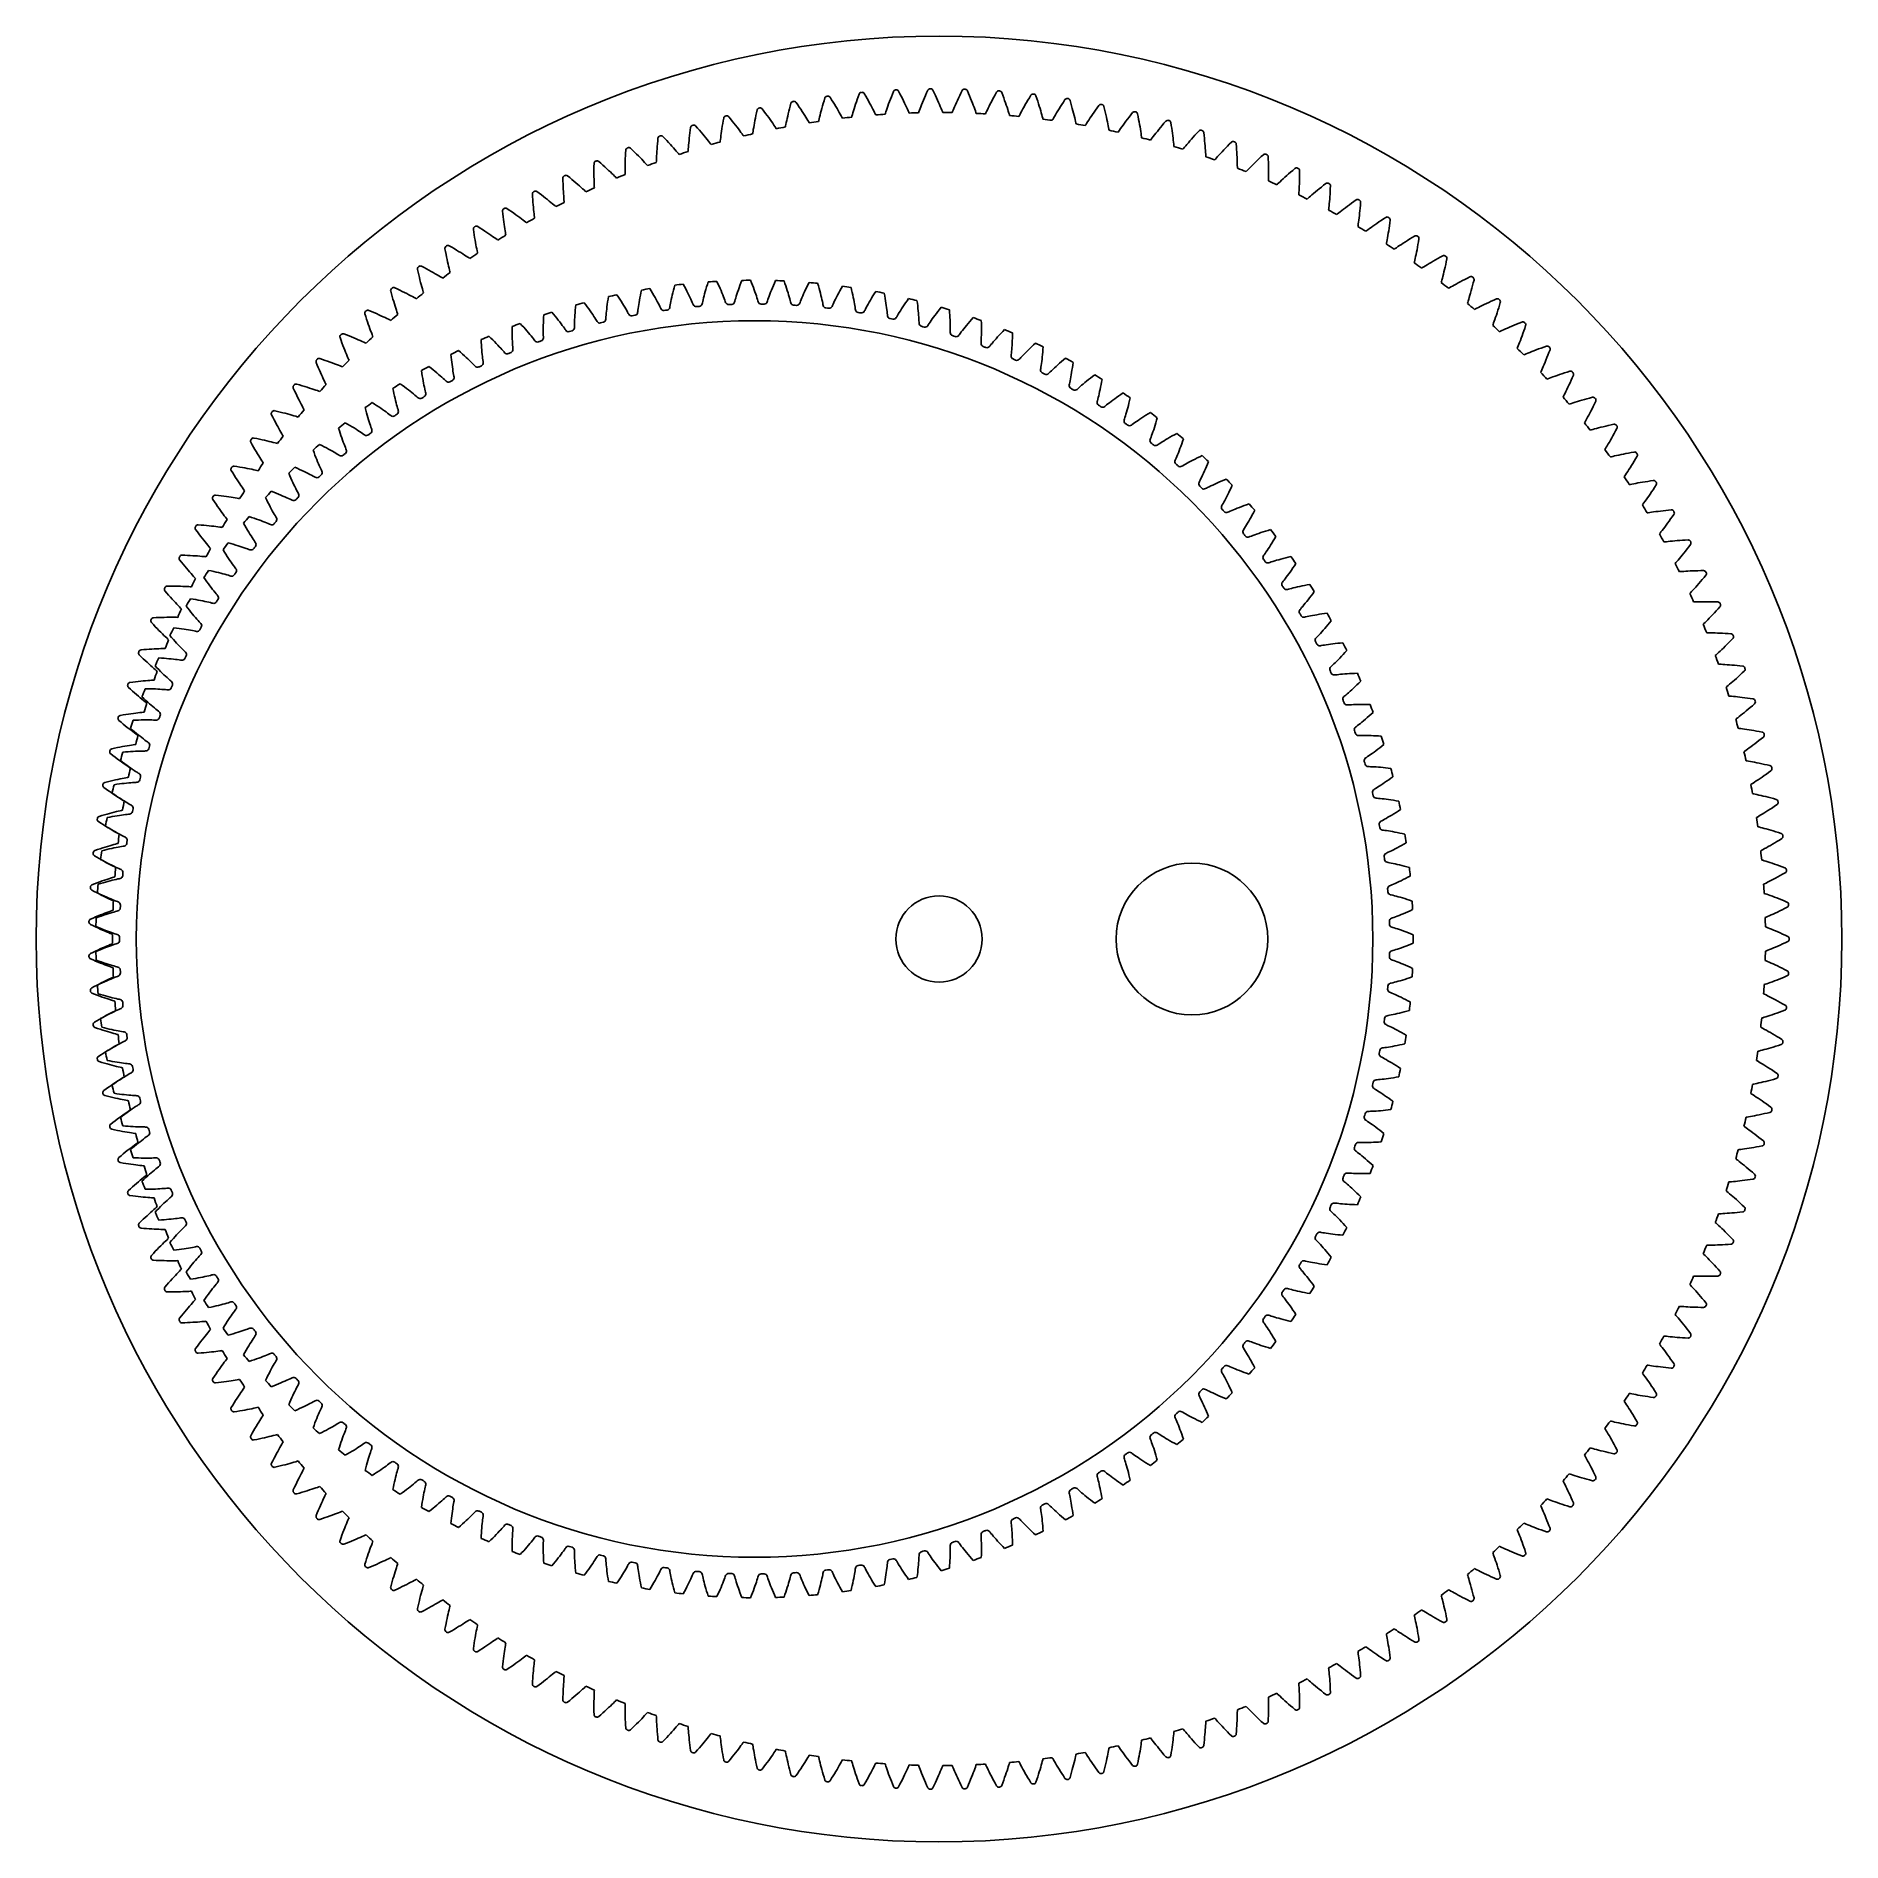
# Model space of a CAD drawing. Header units: millimetres. Extents: x -107 to 107, y -107 to 107.
import ezdxf

# ---------------------------------------------------------------- set-up
doc = ezdxf.new("R2010")
doc.units = ezdxf.units.MM

msp = doc.modelspace()

# ---------------------------------------------------------------- linework, layer by layer
at = {"layer": 'bore'}
msp.add_circle((0, 0), 5.113, dxfattribs=at)
at = {"layer": 'journal'}
msp.add_circle((-21.875, 0), 73.3245, dxfattribs=at)
at = {"layer": 'outer'}
msp.add_circle((0, 0), 107.079107, dxfattribs=at)
at = {"layer": 'output_ring'}
for p, q in [((-0.567274, 100.348542), (-0.712787, 100.65543)), ((-17.645874, 98.786511), (-17.72838, 98.468251)), ((-17.558446, 99.114704), (-17.645874, 98.786511)), ((-16.759814, 98.940691), (-16.952962, 99.220062)), ((-16.574654, 98.669006), (-16.759814, 98.940691)), ((-16.398144, 98.405634), (-16.574654, 98.669006)), ((-13.812905, 98.801678), (-13.896701, 98.508946)), ((-13.723333, 99.105812), (-13.812905, 98.801678)), ((-13.627998, 99.420467), (-13.723333, 99.105812)), ((-13.527341, 99.744848), (-13.627998, 99.420467)), ((-12.736417, 99.538612), (-12.918084, 99.825581)), ((-12.56242, 99.259647), (-12.736417, 99.538612)), ((-12.396728, 98.989338), (-12.56242, 99.259647)), ((-12.239581, 98.728534), (-12.396728, 98.989338)), ((-12.09131, 98.478279), (-12.239581, 98.728534)), ((-9.982421, 98.714348), (-10.065209, 98.451144)), ((-9.893153, 98.991193), (-9.982421, 98.714348)), ((-9.797563, 99.280288), (-9.893153, 98.991193)), ((-9.695739, 99.580543), (-9.797563, 99.280288)), ((-9.587731, 99.891076), (-9.695739, 99.580543)), ((-9.474011, 100.211111), (-9.587731, 99.891076)), ((-8.692094, 99.972992), (-8.861983, 100.267088)), ((-8.529545, 99.687205), (-8.692094, 99.972992)), ((-8.374944, 99.410403), (-8.529545, 99.687205)), ((-8.228495, 99.143445), (-8.374944, 99.410403)), ((-8.090487, 98.887386), (-8.228495, 99.143445)), ((-7.961327, 98.643568), (-8.090487, 98.887386)), ((-7.841612, 98.413768), (-7.961327, 98.643568)), ((-6.153168, 98.533746), (-6.231253, 98.307154)), ((-6.067151, 98.778165), (-6.153168, 98.533746)), ((-5.973765, 99.037797), (-6.067151, 98.778165)), ((-5.873351, 99.310797), (-5.973765, 99.037797)), ((-5.766123, 99.595781), (-5.873351, 99.310797)), ((-5.652215, 99.891663), (-5.766123, 99.595781)), ((-5.531711, 100.197564), (-5.652215, 99.891663)), ((-5.405115, 100.512727), (-5.531711, 100.197564)), ((-4.63349, 100.243116), (-4.791321, 100.543855)), ((-4.482657, 99.950977), (-4.63349, 100.243116)), ((-4.339399, 99.668137), (-4.482657, 99.950977)), ((-4.20389, 99.395463), (-4.339399, 99.668137)), ((-4.076373, 99.134022), (-4.20389, 99.395463)), ((-3.957199, 98.88517), (-4.076373, 99.134022)), ((-3.846896, 98.650707), (-3.957199, 98.88517)), ((-3.746287, 98.433177), (-3.846896, 98.650707)), ((-2.154976, 98.702161), (-2.24218, 98.47892)), ((-2.059124, 98.942894), (-2.154976, 98.702161)), ((-1.955293, 99.198528), (-2.059124, 98.942894)), ((-1.843898, 99.467235), (-1.955293, 99.198528)), ((-1.725209, 99.747639), (-1.843898, 99.467235)), ((-1.599404, 100.038662), (-1.725209, 99.747639)), ((-1.466602, 100.339427), (-1.599404, 100.038662)), ((-1.327338, 100.649201), (-1.466602, 100.339427)), ((-0.428403, 100.050529), (-0.567274, 100.348542)), ((-0.296726, 99.762116), (-0.428403, 100.050529)), ((-0.172378, 99.484175), (-0.296726, 99.762116)), ((-0.05556, 99.217781), (-0.172378, 99.484175)), ((0.05343, 98.964304), (-0.05556, 99.217781)), ((0.154141, 98.725563), (0.05343, 98.964304)), ((0.245852, 98.504135), (0.154141, 98.725563)), ((1.846756, 98.708409), (1.750577, 98.488885)), ((1.952285, 98.94506), (1.846756, 98.708409)), ((2.066391, 99.196276), (1.952285, 98.94506)), ((2.188584, 99.460248), (2.066391, 99.196276)), ((2.318539, 99.735612), (2.188584, 99.460248)), ((2.456034, 100.021297), (2.318539, 99.735612)), ((2.600916, 100.316434), (2.456034, 100.021297)), ((2.752619, 100.620309), (2.600916, 100.316434)), ((3.499875, 100.289095), (3.366918, 100.601627)), ((3.626555, 99.985699), (3.499875, 100.289095)), ((3.746435, 99.692187), (3.626555, 99.985699)), ((3.859417, 99.409434), (3.746435, 99.692187)), ((3.965343, 99.138525), (3.859417, 99.409434)), ((4.063972, 98.880839), (3.965343, 99.138525)), ((4.154925, 98.638213), (4.063972, 98.880839)), ((4.237587, 98.413251), (4.154925, 98.638213)), ((5.845455, 98.552479), (5.740458, 98.337034)), ((5.960487, 98.784659), (5.845455, 98.552479)), ((6.08468, 99.031045), (5.960487, 98.784659)), ((6.21747, 99.289847), (6.08468, 99.031045)), ((6.358478, 99.559719), (6.21747, 99.289847)), ((6.507437, 99.839597), (6.358478, 99.559719)), ((6.664161, 100.12862), (6.507437, 99.839597)), ((6.828054, 100.426099), (6.664161, 100.12862)), ((7.561274, 100.064873), (7.441091, 100.382537)), ((7.675554, 99.756593), (7.561274, 100.064873)), ((7.783441, 99.458463), (7.675554, 99.756593)), ((7.884872, 99.171365), (7.783441, 99.458463)), ((7.979732, 98.896385), (7.884872, 99.171365)), ((8.067837, 98.634914), (7.979732, 98.896385)), ((8.148883, 98.388801), (8.067837, 98.634914)), ((10.092972, 98.703106), (9.958896, 98.461955)), ((10.236141, 98.956314), (10.092972, 98.703106)), ((10.387969, 99.22025), (10.236141, 98.956314)), ((10.548149, 99.493862), (10.387969, 99.22025)), ((10.716457, 99.776296), (10.548149, 99.493862)), ((10.892271, 100.066888), (10.716457, 99.776296)), ((11.610249, 99.676245), (11.503039, 99.998518)), ((11.711942, 99.363587), (11.610249, 99.676245)), ((11.807659, 99.06133), (11.711942, 99.363587)), ((11.897371, 98.770356), (11.807659, 99.06133)), ((11.98101, 98.491759), (11.897371, 98.770356)), ((14.400394, 98.717762), (14.237994, 98.460196)), ((14.57153, 98.984658), (14.400394, 98.717762)), ((14.751145, 99.260039), (14.57153, 98.984658)), ((14.938591, 99.543267), (14.751145, 99.260039)), ((15.640149, 99.123849), (15.546087, 99.450202)), ((15.729087, 98.807326), (15.640149, 99.123849)), ((15.812477, 98.501439), (15.729087, 98.807326)), ((18.761598, 98.580698), (18.57097, 98.312822)), ((18.960368, 98.856098), (18.761598, 98.580698)), ((19.644351, 98.408592), (19.563593, 98.73849)), ((-28.638582, 96.176833), (-28.864194, 96.43071)), ((-25.696573, 96.396338), (-25.744239, 96.095603)), ((-25.644558, 96.709093), (-25.696573, 96.396338)), ((-25.588097, 97.032989), (-25.644558, 96.709093)), ((-25.527535, 97.367184), (-25.588097, 97.032989)), ((-24.717433, 97.258419), (-24.932572, 97.521231)), ((-24.51088, 97.002622), (-24.717433, 97.258419)), ((-24.31362, 96.754409), (-24.51088, 97.002622)), ((-24.125996, 96.514595), (-24.31362, 96.754409)), ((-23.948461, 96.284175), (-24.125996, 96.514595)), ((-21.934032, 96.503028), (-21.979462, 96.247929)), ((-21.883785, 96.774331), (-21.934032, 96.503028)), ((-21.828761, 97.059961), (-21.883785, 96.774331)), ((-21.768946, 97.358517), (-21.828761, 97.059961)), ((-21.704299, 97.668907), (-21.768946, 97.358517)), ((-21.634759, 97.990249), (-21.704299, 97.668907)), ((-21.560703, 98.321715), (-21.634759, 97.990249)), ((-20.755674, 98.18021), (-20.959985, 98.451524)), ((-20.559657, 97.916252), (-20.755674, 98.18021)), ((-20.372618, 97.660249), (-20.559657, 97.916252)), ((-20.194867, 97.413028), (-20.372618, 97.660249)), ((-20.026815, 97.175603), (-20.194867, 97.413028)), ((-19.869031, 96.949254), (-20.026815, 97.175603)), ((-19.722324, 96.735673), (-19.869031, 96.949254)), ((-19.587917, 96.537239), (-19.722324, 96.735673)), ((-19.467844, 96.357635), (-19.587917, 96.537239)), ((-18.191178, 96.432758), (-18.21554, 96.309134)), ((-18.154735, 96.613645), (-18.191178, 96.432758)), ((-18.110924, 96.8252), (-18.154735, 96.613645)), ((-18.060903, 97.059592), (-18.110924, 96.8252)), ((-18.005172, 97.312641), (-18.060903, 97.059592)), ((-17.943972, 97.581684), (-18.005172, 97.312641)), ((-17.877417, 97.864849), (-17.943972, 97.581684)), ((-17.805553, 98.160736), (-17.877417, 97.864849)), ((-17.72838, 98.468251), (-17.805553, 98.160736)), ((-16.230557, 98.151412), (-16.398144, 98.405634)), ((-16.072266, 97.907372), (-16.230557, 98.151412)), ((-15.923784, 97.674814), (-16.072266, 97.907372)), ((-15.785853, 97.455464), (-15.923784, 97.674814)), ((-15.659598, 97.251746), (-15.785853, 97.455464)), ((-15.546903, 97.067423), (-15.659598, 97.251746)), ((-15.451501, 96.909478), (-15.546903, 97.067423)), ((-15.386812, 96.80135), (-15.451501, 96.909478)), ((-14.26824, 97.090747), (-14.297593, 96.968212)), ((-14.224497, 97.270008), (-14.26824, 97.090747)), ((-14.172149, 97.479614), (-14.224497, 97.270008)), ((-14.11267, 97.711786), (-14.172149, 97.479614)), ((-14.04673, 97.962368), (-14.11267, 97.711786)), ((-13.974677, 98.22871), (-14.04673, 97.962368)), ((-13.896701, 98.508946), (-13.974677, 98.22871)), ((-11.952374, 98.239895), (-12.09131, 98.478279)), ((-11.823445, 98.015135), (-11.952374, 98.239895)), ((-11.705551, 97.806468), (-11.823445, 98.015135)), ((-11.600417, 97.617729), (-11.705551, 97.806468)), ((-11.511495, 97.456048), (-11.600417, 97.617729)), ((-11.451241, 97.345387), (-11.511495, 97.456048)), ((-10.32186, 97.589216), (-10.356154, 97.467971)), ((-10.270888, 97.766557), (-10.32186, 97.589216)), ((-10.210089, 97.97387), (-10.270888, 97.766557)), ((-10.14125, 98.20344), (-10.210089, 97.97387)), ((-10.065209, 98.451144), (-10.14125, 98.20344)), ((-7.732271, 98.200494), (-7.841612, 98.413768)), ((-7.634873, 98.00765), (-7.732271, 98.200494)), ((-7.552576, 97.842498), (-7.634873, 98.00765)), ((-7.496856, 97.729486), (-7.552576, 97.842498)), ((-6.358521, 97.927346), (-6.397701, 97.80759)), ((-6.300404, 98.102475), (-6.358521, 97.927346)), ((-6.231253, 98.307154), (-6.300404, 98.102475)), ((-3.656784, 98.236545), (-3.746287, 98.433177)), ((-3.581247, 98.068193), (-3.656784, 98.236545)), ((-3.530154, 97.953016), (-3.581247, 98.068193)), ((-2.384735, 98.104581), (-2.428736, 97.986512)), ((-2.319569, 98.277212), (-2.384735, 98.104581)), ((-2.24218, 98.47892), (-2.319569, 98.277212)), ((0.327313, 98.304037), (0.245852, 98.504135)), ((0.395965, 98.132762), (0.327313, 98.304037)), ((0.442349, 98.015609), (0.395965, 98.132762)), ((1.592968, 98.120631), (1.544219, 98.004442)), ((1.665078, 98.290479), (1.592968, 98.120631)), ((1.750577, 98.488885), (1.665078, 98.290479)), ((4.310872, 98.210015), (4.237587, 98.413251)), ((4.372527, 98.0361), (4.310872, 98.210015)), ((4.414125, 97.917163), (4.372527, 98.0361)), ((5.568055, 97.975469), (5.514638, 97.861351)), ((5.646988, 98.142255), (5.568055, 97.975469)), ((5.740458, 98.337034), (5.646988, 98.142255)), ((8.22236, 98.160674), (8.148883, 98.388801)), ((8.287348, 97.954635), (8.22236, 98.160674)), ((8.341904, 97.778364), (8.287348, 97.954635)), ((8.378648, 97.657839), (8.341904, 97.778364)), ((9.533994, 97.669334), (9.475995, 97.557474)), ((9.619621, 97.832784), (9.533994, 97.669334)), ((9.720907, 98.023614), (9.619621, 97.832784)), ((9.834549, 98.234628), (9.720907, 98.023614)), ((9.958896, 98.461955), (9.834549, 98.234628)), ((12.058446, 98.226932), (11.98101, 98.491759)), ((12.129452, 97.977737), (12.058446, 98.226932)), ((12.193623, 97.746819), (12.129452, 97.977737)), ((12.250208, 97.538316), (12.193623, 97.746819)), ((12.297576, 97.359979), (12.250208, 97.538316)), ((12.329406, 97.238064), (12.297576, 97.359979)), ((13.484268, 97.202728), (13.421784, 97.093311)), ((13.576449, 97.362574), (13.484268, 97.202728)), ((13.685385, 97.549143), (13.576449, 97.362574)), ((13.807485, 97.755378), (13.685385, 97.549143)), ((13.940943, 97.977479), (13.807485, 97.755378)), ((14.084681, 98.212998), (13.940943, 97.977479)), ((14.237994, 98.460196), (14.084681, 98.212998)), ((15.890323, 98.207069), (15.812477, 98.501439)), ((15.962603, 97.925311), (15.890323, 98.207069)), ((16.029243, 97.657563), (15.962603, 97.925311)), ((16.090092, 97.405695), (16.029243, 97.657563)), ((16.144853, 97.172366), (16.090092, 97.405695)), ((16.192942, 96.961742), (16.144853, 97.172366)), ((16.233043, 96.781631), (16.192942, 96.961742)), ((16.259906, 96.658526), (16.233043, 96.781631)), ((17.412387, 96.576418), (17.34552, 96.469623)), ((17.51097, 96.732397), (17.412387, 96.576418)), ((17.627378, 96.914398), (17.51097, 96.732397)), ((17.757735, 97.115516), (17.627378, 96.914398)), ((17.900084, 97.332026), (17.757735, 97.115516)), ((18.053249, 97.561526), (17.900084, 97.332026)), ((18.216454, 97.802309), (18.053249, 97.561526)), ((18.389158, 98.053081), (18.216454, 97.802309)), ((18.57097, 98.312822), (18.389158, 98.053081)), ((19.72039, 98.088726), (19.644351, 98.408592)), ((19.791315, 97.77971), (19.72039, 98.088726)), ((19.857168, 97.482427), (19.791315, 97.77971)), ((19.91797, 97.197971), (19.857168, 97.482427)), ((19.973705, 96.927743), (19.91797, 97.197971)), ((20.024296, 96.673616), (19.973705, 96.927743)), ((20.069556, 96.43826), (20.024296, 96.673616)), ((20.10907, 96.22586), (20.069556, 96.43826)), ((21.829816, 96.526656), (21.67881, 96.316093)), ((21.992155, 96.749761), (21.829816, 96.526656)), ((22.164984, 96.983732), (21.992155, 96.749761)), ((22.347709, 97.227299), (22.164984, 96.983732)), ((22.539898, 97.479459), (22.347709, 97.227299)), ((22.741225, 97.73939), (22.539898, 97.479459)), ((22.950992, 98.006508), (22.741225, 97.73939)), ((23.616279, 97.531651), (23.548956, 97.864551)), ((23.679292, 97.208966), (23.616279, 97.531651)), ((23.737635, 96.89733), (23.679292, 97.208966)), ((23.791387, 96.597622), (23.737635, 96.89733)), ((23.840611, 96.310936), (23.791387, 96.597622)), ((26.471793, 96.485937), (26.269543, 96.241773)), ((26.683488, 96.737496), (26.471793, 96.485937)), ((26.903909, 96.995893), (26.683488, 96.737496)), ((27.549405, 96.494466), (27.495628, 96.82982)), ((27.599289, 96.169492), (27.549405, 96.494466)), ((-33.392269, 94.314624), (-33.418785, 93.998684)), ((-33.362225, 94.642028), (-33.392269, 94.314624)), ((-33.328926, 94.980031), (-33.362225, 94.642028)), ((-32.512677, 94.937229), (-32.748392, 95.181755)), ((-32.286086, 94.699), (-32.512677, 94.937229)), ((-32.069373, 94.467577), (-32.286086, 94.699)), ((-31.862944, 94.243745), (-32.069373, 94.467577)), ((-31.667332, 94.02846), (-31.862944, 94.243745)), ((-29.677243, 94.409732), (-29.701865, 94.151791)), ((-29.649133, 94.684212), (-29.677243, 94.409732)), ((-29.617421, 94.97336), (-29.649133, 94.684212)), ((-29.581981, 95.27578), (-29.617421, 94.97336)), ((-29.542683, 95.590386), (-29.581981, 95.27578)), ((-29.499395, 95.916304), (-29.542683, 95.590386)), ((-29.452426, 96.252679), (-29.499395, 95.916304)), ((-28.421832, 95.929617), (-28.638582, 96.176833)), ((-28.214675, 95.689602), (-28.421832, 95.929617)), ((-28.017486, 95.457589), (-28.214675, 95.689602)), ((-27.830759, 95.234553), (-28.017486, 95.457589)), ((-27.655162, 95.021725), (-27.830759, 95.234553)), ((-27.49164, 94.820727), (-27.655162, 95.021725)), ((-27.341605, 94.633829), (-27.49164, 94.820727)), ((-27.207381, 94.464539), (-27.341605, 94.633829)), ((-27.093524, 94.319334), (-27.207381, 94.464539)), ((-27.016196, 94.219852), (-27.093524, 94.319334)), ((-25.940992, 94.642806), (-25.955263, 94.517615)), ((-25.919318, 94.82605), (-25.940992, 94.642806)), ((-25.892784, 95.040459), (-25.919318, 94.82605)), ((-25.861909, 95.278131), (-25.892784, 95.040459)), ((-25.826854, 95.534862), (-25.861909, 95.278131)), ((-25.787643, 95.807978), (-25.826854, 95.534862)), ((-25.744239, 96.095603), (-25.787643, 95.807978)), ((-23.781633, 96.064406), (-23.948461, 96.284175)), ((-23.626391, 95.856946), (-23.781633, 96.064406)), ((-23.484053, 95.664122), (-23.626391, 95.856946)), ((-23.3568, 95.489532), (-23.484053, 95.664122)), ((-23.248921, 95.339832), (-23.3568, 95.489532)), ((-23.175688, 95.237297), (-23.248921, 95.339832)), ((-22.084227, 95.616331), (-22.103559, 95.491821)), ((-22.055144, 95.798546), (-22.084227, 95.616331)), ((-22.019943, 96.011703), (-22.055144, 95.798546)), ((-21.979462, 96.247929), (-22.019943, 96.011703)), ((-19.36612, 96.203686), (-19.467844, 96.357635)), ((-19.297103, 96.098268), (-19.36612, 96.203686)), ((20.141839, 96.044272), (20.10907, 96.22586)), ((20.163691, 95.92018), (20.141839, 96.044272)), ((21.311898, 95.791434), (21.240758, 95.687436)), ((21.416721, 95.94329), (21.311898, 95.791434)), ((21.54041, 96.120423), (21.416721, 95.94329)), ((21.67881, 96.316093), (21.54041, 96.120423)), ((23.885349, 96.038671), (23.840611, 96.310936)), ((23.9256, 95.782703), (23.885349, 96.038671)), ((23.961285, 95.545706), (23.9256, 95.782703)), ((23.992159, 95.331879), (23.961285, 95.545706)), ((24.017542, 95.149112), (23.992159, 95.331879)), ((24.034348, 95.024236), (24.017542, 95.149112)), ((25.176394, 94.849064), (25.101098, 94.748035)), ((25.287285, 94.996547), (25.176394, 94.849064)), ((25.41805, 95.168523), (25.287285, 94.996547)), ((25.564266, 95.358423), (25.41805, 95.168523)), ((25.723681, 95.562694), (25.564266, 95.358423)), ((25.894929, 95.779036), (25.723681, 95.562694)), ((26.077097, 96.005811), (25.894929, 95.779036)), ((26.269543, 96.241773), (26.077097, 96.005811)), ((27.644955, 95.855747), (27.599289, 96.169492)), ((27.686517, 95.554108), (27.644955, 95.855747)), ((27.724082, 95.265662), (27.686517, 95.554108)), ((27.75775, 94.991808), (27.724082, 95.265662)), ((27.787595, 94.734419), (27.75775, 94.991808)), ((27.813646, 94.49617), (27.787595, 94.734419)), ((27.835829, 94.281267), (27.813646, 94.49617)), ((27.853785, 94.097622), (27.835829, 94.281267)), ((29.40772, 94.244079), (29.253928, 94.060261)), ((29.575283, 94.441722), (29.40772, 94.244079)), ((29.755157, 94.650947), (29.575283, 94.441722)), ((29.946366, 94.870153), (29.755157, 94.650947)), ((30.148216, 95.098122), (29.946366, 94.870153)), ((30.360195, 95.33389), (30.148216, 95.098122)), ((30.581911, 95.576662), (30.360195, 95.33389)), ((30.812622, 95.825915), (30.581911, 95.576662)), ((31.437267, 95.29874), (31.397125, 95.635998)), ((31.473941, 94.972012), (31.437267, 95.29874)), ((31.506855, 94.656674), (31.473941, 94.972012)), ((31.536158, 94.353598), (31.506855, 94.656674)), ((31.562003, 94.063867), (31.536158, 94.353598)), ((34.430087, 94.258796), (34.198715, 94.025208)), ((34.67071, 94.498495), (34.430087, 94.258796)), ((35.273478, 93.946439), (35.247036, 94.285047)), ((-40.094335, 91.992369), (-40.349079, 92.217002)), ((-37.211515, 92.262852), (-37.219706, 91.972086)), ((-37.200683, 92.567149), (-37.211515, 92.262852)), ((-37.186992, 92.883904), (-37.200683, 92.567149)), ((-37.170241, 93.212257), (-37.186992, 92.883904)), ((-37.150667, 93.551331), (-37.170241, 93.212257)), ((-36.333354, 93.541643), (-36.578785, 93.776415)), ((-36.097295, 93.312792), (-36.333354, 93.541643)), ((-35.871381, 93.090342), (-36.097295, 93.312792)), ((-35.656051, 92.87506), (-35.871381, 93.090342)), ((-35.451875, 92.667879), (-35.656051, 92.87506)), ((-35.259619, 92.469971), (-35.451875, 92.667879)), ((-35.080356, 92.282876), (-35.259619, 92.469971)), ((-34.915678, 92.108743), (-35.080356, 92.282876)), ((-34.768185, 91.950878), (-34.915678, 92.108743)), ((-33.520392, 92.231118), (-33.524478, 92.105183)), ((-33.513629, 92.415515), (-33.520392, 92.231118)), ((-33.504546, 92.631368), (-33.513629, 92.415515)), ((-33.493021, 92.87076), (-33.504546, 92.631368)), ((-33.478872, 93.129487), (-33.493021, 92.87076)), ((-33.461908, 93.404881), (-33.478872, 93.129487)), ((-33.44194, 93.695077), (-33.461908, 93.404881)), ((-33.418785, 93.998684), (-33.44194, 93.695077)), ((-31.483254, 93.822923), (-31.667332, 94.02846)), ((-31.31172, 93.628717), (-31.483254, 93.822923)), ((-31.154235, 93.448053), (-31.31172, 93.628717)), ((-31.013261, 93.284342), (-31.154235, 93.448053)), ((-30.893612, 93.14387), (-31.013261, 93.284342)), ((-30.812316, 93.047603), (-30.893612, 93.14387)), ((-29.755136, 93.513784), (-29.764321, 93.388117)), ((-29.740905, 93.697755), (-29.755136, 93.513784)), ((-29.723082, 93.913063), (-29.740905, 93.697755)), ((-29.701865, 94.151791), (-29.723082, 93.913063)), ((27.865516, 93.972168), (27.853785, 94.097622)), ((28.999525, 93.750858), (28.920196, 93.652963)), ((29.116301, 93.893726), (28.999525, 93.750858)), ((29.253928, 94.060261), (29.116301, 93.893726)), ((31.584545, 93.788873), (31.562003, 94.063867)), ((31.603934, 93.530486), (31.584545, 93.788873)), ((31.620309, 93.291377), (31.603934, 93.530486)), ((31.633765, 93.075752), (31.620309, 93.291377)), ((31.644264, 92.89153), (31.633765, 93.075752)), ((31.6509, 92.765704), (31.644264, 92.89153)), ((32.775009, 92.498619), (32.691779, 92.40402)), ((32.89748, 92.636637), (32.775009, 92.498619)), ((33.041743, 92.797458), (32.89748, 92.636637)), ((33.202858, 92.974893), (33.041743, 92.797458)), ((33.378292, 93.165583), (33.202858, 92.974893)), ((33.566498, 93.367346), (33.378292, 93.165583)), ((33.766433, 93.578623), (33.566498, 93.367346)), ((33.977356, 93.798226), (33.766433, 93.578623)), ((34.198715, 94.025208), (33.977356, 93.798226)), ((35.296881, 93.618493), (35.273478, 93.946439)), ((35.316988, 93.30208), (35.296881, 93.618493)), ((35.333985, 92.998066), (35.316988, 93.30208)), ((35.348068, 92.707525), (35.333985, 92.998066)), ((35.359447, 92.431844), (35.348068, 92.707525)), ((35.368349, 92.172883), (35.359447, 92.431844)), ((35.37502, 91.933307), (35.368349, 92.172883)), ((37.531022, 92.133344), (37.322688, 91.930344)), ((37.750671, 92.344218), (37.531022, 92.133344)), ((37.981047, 92.562044), (37.750671, 92.344218)), ((38.221695, 92.786064), (37.981047, 92.562044)), ((38.471834, 93.015814), (38.221695, 92.786064)), ((39.051734, 92.439784), (39.039037, 92.779185)), ((39.061828, 92.111159), (39.051734, 92.439784)), ((39.069096, 91.794191), (39.061828, 92.111159)), ((-44.604855, 90.235417), (-44.596905, 89.895871)), ((-43.789442, 90.291951), (-44.05308, 90.506076)), ((-43.535625, 90.082969), (-43.789442, 90.291951)), ((-43.292438, 89.879545), (-43.535625, 90.082969)), ((-40.920617, 91.300575), (-40.92146, 90.983526)), ((-40.92146, 90.983526), (-40.919951, 90.67904)), ((-40.917186, 91.629337), (-40.920617, 91.300575)), ((-40.919951, 90.67904), (-40.916352, 90.388181)), ((-40.91137, 91.968926), (-40.917186, 91.629337)), ((-40.916352, 90.388181), (-40.910958, 90.112318)), ((-40.910958, 90.112318), (-40.904107, 89.853295)), ((-39.849196, 91.773272), (-40.094335, 91.992369)), ((-39.614453, 91.56016), (-39.849196, 91.773272)), ((-39.390575, 91.353781), (-39.614453, 91.56016)), ((-39.17817, 91.155044), (-39.390575, 91.353781)), ((-38.978052, 90.96509), (-39.17817, 91.155044)), ((-38.791354, 90.785414), (-38.978052, 90.96509)), ((-38.619755, 90.618097), (-38.791354, 90.785414)), ((-38.465986, 90.46634), (-38.619755, 90.618097)), ((-38.335354, 90.33602), (-38.465986, 90.46634)), ((-38.246529, 90.246653), (-38.335354, 90.33602)), ((-37.230962, 91.197481), (-37.23129, 90.981437)), ((-37.23129, 90.981437), (-37.230575, 90.796917)), ((-37.229148, 91.437143), (-37.230962, 91.197481)), ((-37.230575, 90.796917), (-37.229553, 90.67092)), ((-37.225496, 91.696231), (-37.229148, 91.437143)), ((-37.219706, 91.972086), (-37.225496, 91.696231)), ((-34.642943, 91.815371), (-34.768185, 91.950878)), ((-34.557812, 91.722478), (-34.642943, 91.815371)), ((35.379726, 91.717314), (35.37502, 91.933307)), ((35.382751, 91.532818), (35.379726, 91.717314)), ((35.384283, 91.406826), (35.382751, 91.532818)), ((36.496645, 91.094406), (36.409649, 91.003257)), ((36.624608, 91.227347), (36.496645, 91.094406)), ((36.77527, 91.382189), (36.624608, 91.227347)), ((36.943443, 91.552949), (36.77527, 91.382189)), ((37.126461, 91.736373), (36.943443, 91.552949)), ((37.322688, 91.930344), (37.126461, 91.736373)), ((39.059529, 89.897767), (39.063104, 90.023717)), ((39.063104, 90.023717), (39.067559, 90.208185)), ((39.067559, 90.208185), (39.07161, 90.424191)), ((39.073759, 91.489738), (39.069096, 91.794191)), ((39.07161, 90.424191), (39.074653, 90.663841)), ((39.076055, 91.198865), (39.073759, 91.489738)), ((39.074653, 90.663841), (39.076253, 90.922949)), ((39.076253, 90.922949), (39.076055, 91.198865)), ((40.62333, 89.980584), (40.448375, 89.81678)), ((40.813631, 90.15644), (40.62333, 89.980584)), ((41.017558, 90.342299), (40.813631, 90.15644)), ((41.233947, 90.536691), (41.017558, 90.342299)), ((41.461962, 90.73849), (41.233947, 90.536691)), ((41.700976, 90.946801), (41.461962, 90.73849)), ((41.950505, 91.160884), (41.700976, 90.946801)), ((42.209749, 91.380308), (41.950505, 91.160884)), ((42.749334, 89.831092), (42.757014, 90.135485)), ((42.757014, 90.135485), (42.762597, 90.452486)), ((42.762597, 90.452486), (42.765829, 90.781251)), ((42.765829, 90.781251), (42.766897, 91.120888)), ((-48.225055, 88.353651), (-48.20335, 88.014707)), ((-48.20335, 88.014707), (-48.180146, 87.686746)), ((-47.412602, 88.443184), (-47.684701, 88.646449)), ((-47.150525, 88.244659), (-47.412602, 88.443184)), ((-46.899294, 88.051258), (-47.150525, 88.244659)), ((-46.659438, 87.863688), (-46.899294, 88.051258)), ((-46.431636, 87.682805), (-46.659438, 87.863688)), ((-44.596905, 89.895871), (-44.58701, 89.56724)), ((-44.58701, 89.56724), (-44.575003, 89.250417)), ((-44.575003, 89.250417), (-44.561156, 88.946243)), ((-44.561156, 88.946243), (-44.545773, 88.655768)), ((-44.545773, 88.655768), (-44.529203, 88.38035)), ((-44.529203, 88.38035), (-44.511861, 88.121818)), ((-44.511861, 88.121818), (-44.494261, 87.882796)), ((-44.494261, 87.882796), (-44.477091, 87.667435)), ((-43.060381, 89.682408), (-43.292438, 89.879545)), ((-42.840096, 89.492443), (-43.060381, 89.682408)), ((-42.632445, 89.310755), (-42.840096, 89.492443)), ((-42.438619, 89.138792), (-42.632445, 89.310755)), ((-42.26038, 88.978567), (-42.438619, 89.138792)), ((-42.100587, 88.833166), (-42.26038, 88.978567)), ((-41.964781, 88.708246), (-42.100587, 88.833166)), ((-41.872407, 88.622552), (-41.964781, 88.708246)), ((-40.904107, 89.853295), (-40.896207, 89.613756)), ((-40.896207, 89.613756), (-40.88778, 89.397876)), ((-40.88778, 89.397876), (-40.879587, 89.213537)), ((-40.879587, 89.213537), (-40.873461, 89.087684)), ((40.158316, 89.540524), (40.067698, 89.452976)), ((40.291562, 89.66817), (40.158316, 89.540524)), ((40.448375, 89.81678), (40.291562, 89.66817)), ((42.670601, 88.241006), (42.679277, 88.366708)), ((42.679277, 88.366708), (42.691204, 88.550843)), ((42.691204, 88.550843), (42.704005, 88.766508)), ((42.704005, 88.766508), (42.716758, 89.005838)), ((42.716758, 89.005838), (42.728857, 89.264668)), ((42.728857, 89.264668), (42.739841, 89.540366)), ((42.739841, 89.540366), (42.749334, 89.831092)), ((43.754008, 87.839528), (43.659916, 87.755724)), ((43.892317, 87.961669), (43.754008, 87.839528)), ((44.055024, 88.103802), (43.892317, 87.961669)), ((44.236474, 88.260381), (44.055024, 88.103802)), ((44.433745, 88.428381), (44.236474, 88.260381)), ((44.645036, 88.605823), (44.433745, 88.428381)), ((44.869125, 88.791285), (44.645036, 88.605823)), ((45.105131, 88.983678), (44.869125, 88.791285)), ((45.35239, 89.182132), (45.105131, 88.983678)), ((45.61039, 89.385927), (45.35239, 89.182132)), ((45.878314, 89.594665), (45.61039, 89.385927)), ((46.333406, 87.734752), (46.354673, 88.024855)), ((46.354673, 88.024855), (46.374681, 88.328686)), ((46.374681, 88.328686), (46.393107, 88.645201)), ((46.393107, 88.645201), (46.40966, 88.973564)), ((46.40966, 88.973564), (46.42449, 89.312879)), ((-51.766021, 86.326721), (-51.730598, 85.988934)), ((-51.730598, 85.988934), (-51.694122, 85.662184)), ((-50.957864, 86.449105), (-51.237977, 86.641176)), ((-50.687957, 86.261364), (-50.957864, 86.449105)), ((-50.429095, 86.078303), (-50.687957, 86.261364)), ((-50.181834, 85.900607), (-50.429095, 86.078303)), ((-49.946889, 85.729105), (-50.181834, 85.900607)), ((-49.725206, 85.56483), (-49.946889, 85.729105)), ((-48.180146, 87.686746), (-48.15531, 87.37067)), ((-48.15531, 87.37067), (-48.129147, 87.067307)), ((-48.129147, 87.067307), (-48.102005, 86.777695)), ((-48.102005, 86.777695), (-48.074287, 86.503174)), ((-48.074287, 86.503174), (-48.046482, 86.245557)), ((-48.046482, 86.245557), (-48.01921, 86.007445)), ((-48.01921, 86.007445), (-47.993327, 85.792956)), ((-47.993327, 85.792956), (-47.970233, 85.609886)), ((-46.216792, 87.509681), (-46.431636, 87.682805)), ((-46.016157, 87.345715), (-46.216792, 87.509681)), ((-45.831571, 87.192845), (-46.016157, 87.345715)), ((-45.666017, 87.054039), (-45.831571, 87.192845)), ((-45.52526, 86.934725), (-45.666017, 87.054039)), ((-45.42949, 86.852845), (-45.52526, 86.934725)), ((-44.477091, 87.667435), (-44.461435, 87.483579)), ((-44.461435, 87.483579), (-44.450213, 87.358078)), ((46.211565, 86.439265), (46.225328, 86.564513)), ((46.225328, 86.564513), (46.244707, 86.748013)), ((46.244707, 86.748013), (46.266238, 86.962982)), ((46.266238, 86.962982), (46.288679, 87.201598)), ((46.288679, 87.201598), (46.311258, 87.459726)), ((46.311258, 87.459726), (46.333406, 87.734752)), ((47.277812, 85.994211), (47.180401, 85.914289)), ((47.420957, 86.110647), (47.277812, 85.994211)), ((47.58929, 86.246069), (47.420957, 86.110647)), ((47.776936, 86.395167), (47.58929, 86.246069)), ((47.980854, 86.555034), (47.776936, 86.395167)), ((48.199163, 86.723768), (47.980854, 86.555034)), ((48.430583, 86.899996), (48.199163, 86.723768)), ((48.674192, 87.082667), (48.430583, 86.899996)), ((48.929291, 87.270937), (48.674192, 87.082667)), ((49.195338, 87.464109), (48.929291, 87.270937)), ((49.4715, 87.661817), (49.195338, 87.464109)), ((49.817569, 85.511087), (49.850844, 85.78499)), ((49.850844, 85.78499), (49.88385, 86.073993)), ((49.88385, 86.073993), (49.916156, 86.376763)), ((49.916156, 86.376763), (49.947393, 86.692271)), ((49.947393, 86.692271), (49.97724, 87.019694)), ((49.97724, 87.019694), (50.005809, 87.358129)), ((-55.221935, 84.157955), (-55.172853, 83.821882)), ((-55.172853, 83.821882), (-55.123165, 83.496878)), ((-54.419402, 84.31299), (-54.707069, 84.493551)), ((-54.142108, 84.136342), (-54.419402, 84.31299)), ((-53.87604, 83.963922), (-54.142108, 84.136342)), ((-53.621782, 83.796392), (-53.87604, 83.963922)), ((-53.38008, 83.634552), (-53.621782, 83.796392)), ((-53.151921, 83.479396), (-53.38008, 83.634552)), ((-51.694122, 85.662184), (-51.656497, 85.347373)), ((-51.656497, 85.347373), (-51.618062, 85.04532)), ((-51.618062, 85.04532), (-51.579205, 84.757045)), ((-51.579205, 84.757045), (-51.540386, 84.483874)), ((-51.540386, 84.483874), (-51.502163, 84.227595)), ((-51.502163, 84.227595), (-51.465264, 83.990783)), ((-51.465264, 83.990783), (-51.43071, 83.77752)), ((-51.43071, 83.77752), (-51.400215, 83.595536)), ((-51.400215, 83.595536), (-51.378867, 83.471357)), ((-49.51809, 85.409129), (-49.725206, 85.56483)), ((-49.32746, 85.263865), (-49.51809, 85.409129)), ((-49.156417, 85.131882), (-49.32746, 85.263865)), ((-49.010941, 85.018371), (-49.156417, 85.131882)), ((-48.911931, 84.94044), (-49.010941, 85.018371)), ((-47.970233, 85.609886), (-47.953934, 85.484943)), ((49.676604, 84.495505), (49.695431, 84.620092)), ((49.695431, 84.620092), (49.722231, 84.802656)), ((49.722231, 84.802656), (49.752456, 85.016576)), ((49.752456, 85.016576), (49.784548, 85.254087)), ((49.784548, 85.254087), (49.817569, 85.511087)), ((50.723938, 84.007606), (50.623369, 83.931697)), ((50.871685, 84.118146), (50.723938, 84.007606)), ((51.045367, 84.246635), (50.871685, 84.118146)), ((51.238902, 84.388006), (51.045367, 84.246635)), ((51.449131, 84.539477), (51.238902, 84.388006)), ((51.674098, 84.699225), (51.449131, 84.539477)), ((51.91247, 84.86593), (51.674098, 84.699225)), ((52.163282, 85.038579), (51.91247, 84.86593)), ((52.425801, 85.216356), (52.163282, 85.038579)), ((52.699458, 85.398588), (52.425801, 85.216356)), ((52.983405, 85.584942), (52.699458, 85.398588)), ((53.24203, 83.421954), (53.286378, 83.694283)), ((53.286378, 83.694283), (53.331069, 83.981711)), ((53.331069, 83.981711), (53.375618, 84.282924)), ((53.375618, 84.282924), (53.419615, 84.596907)), ((53.419615, 84.596907), (53.462707, 84.922851)), ((53.462707, 84.922851), (53.504968, 85.25985)), ((-58.58712, 81.850919), (-58.524459, 81.517111)), ((-58.524459, 81.517111), (-58.46164, 81.194387)), ((-57.79153, 82.038349), (-58.086277, 82.207104)), ((-57.507305, 81.873084), (-57.79153, 82.038349)), ((-57.234468, 81.711588), (-57.507305, 81.873084)), ((-56.973629, 81.554499), (-57.234468, 81.711588)), ((-56.725566, 81.402588), (-56.973629, 81.554499)), ((-56.491307, 81.256805), (-56.725566, 81.402588)), ((-55.123165, 83.496878), (-55.072813, 83.183851)), ((-55.072813, 83.183851), (-55.022169, 82.883603)), ((-55.022169, 82.883603), (-54.971662, 82.59714)), ((-54.971662, 82.59714), (-54.921803, 82.325766)), ((-54.921803, 82.325766), (-54.873226, 82.071247)), ((-54.873226, 82.071247), (-54.82676, 81.836125)), ((-54.82676, 81.836125), (-54.783592, 81.624438)), ((-54.783592, 81.624438), (-54.745748, 81.443839)), ((-54.745748, 81.443839), (-54.719384, 81.320627)), ((-52.938665, 83.332216), (-53.151921, 83.479396)), ((-52.742305, 83.194797), (-52.938665, 83.332216)), ((-52.566054, 83.069854), (-52.742305, 83.194797)), ((-52.416098, 82.962332), (-52.566054, 83.069854)), ((-52.31401, 82.888477), (-52.416098, 82.962332)), ((53.060024, 82.412919), (53.083885, 82.53664)), ((53.083885, 82.53664), (53.118061, 82.717969)), ((53.118061, 82.717969), (53.15693, 82.930488)), ((53.15693, 82.930488), (53.198622, 83.166503)), ((53.198622, 83.166503), (53.24203, 83.421954)), ((54.086725, 81.882977), (53.983162, 81.811206)), ((54.23883, 81.987438), (54.086725, 81.882977)), ((54.417577, 82.108783), (54.23883, 81.987438)), ((54.616682, 82.242195), (54.417577, 82.108783)), ((54.832876, 82.385022), (54.616682, 82.242195)), ((55.064133, 82.535522), (54.832876, 82.385022)), ((55.309065, 82.69243), (55.064133, 82.535522)), ((55.566667, 82.854773), (55.309065, 82.69243)), ((55.836175, 83.021765), (55.566667, 82.854773)), ((56.116992, 83.192757), (55.836175, 83.021765)), ((56.408259, 83.367451), (56.116992, 83.192757)), ((56.579015, 81.195759), (56.634363, 81.466067)), ((56.634363, 81.466067), (56.690665, 81.751448)), ((56.690665, 81.751448), (56.747384, 82.050608)), ((56.747384, 82.050608), (56.80407, 82.36255)), ((56.80407, 82.36255), (56.860335, 82.68648)), ((56.860335, 82.68648), (56.916218, 83.021489)), ((-61.856047, 79.409401), (-61.779909, 79.078407)), ((-61.068706, 79.628919), (-61.37005, 79.785591)), ((-60.778017, 79.475308), (-61.068706, 79.628919)), ((-60.498859, 79.325002), (-60.778017, 79.475308)), ((-60.231868, 79.178613), (-60.498859, 79.325002)), ((-58.46164, 81.194387), (-58.398644, 80.883658)), ((-58.398644, 80.883658), (-58.335874, 80.585709)), ((-58.335874, 80.585709), (-58.273799, 80.301528)), ((-58.273799, 80.301528), (-58.212984, 80.032398)), ((-58.212984, 80.032398), (-58.154133, 79.780056)), ((-58.154133, 79.780056), (-58.098176, 79.547011)), ((-58.098176, 79.547011), (-58.046465, 79.337247)), ((-58.046465, 79.337247), (-58.001333, 79.15833)), ((-56.272262, 81.118389), (-56.491307, 81.256805)), ((-56.070495, 80.98904), (-56.272262, 81.118389)), ((-55.889325, 80.871343), (-56.070495, 80.98904)), ((-55.735134, 80.769986), (-55.889325, 80.871343)), ((-55.630138, 80.700329), (-55.735134, 80.769986)), ((56.356266, 80.194929), (56.385121, 80.317582)), ((56.385121, 80.317582), (56.426618, 80.497376)), ((56.426618, 80.497376), (56.474068, 80.708145)), ((56.474068, 80.708145), (56.52529, 80.942277)), ((56.52529, 80.942277), (56.579015, 81.195759)), ((57.360648, 79.623815), (57.254262, 79.5563)), ((57.516861, 79.722026), (57.360648, 79.623815)), ((57.700379, 79.836027), (57.516861, 79.722026)), ((57.904727, 79.96126), (57.700379, 79.836027)), ((58.126532, 80.095209), (57.904727, 79.96126)), ((58.363698, 80.236213), (58.126532, 80.095209)), ((58.614788, 80.383067), (58.363698, 80.236213)), ((58.878757, 80.534836), (58.614788, 80.383067)), ((59.154811, 80.69077), (58.878757, 80.534836)), ((59.442327, 80.85024), (59.154811, 80.69077)), ((59.740434, 81.012988), (59.442327, 80.85024)), ((59.889297, 79.104003), (59.957119, 79.386867)), ((59.957119, 79.386867), (60.025915, 79.683483)), ((60.025915, 79.683483), (60.095195, 79.992871)), ((60.095195, 79.992871), (60.164542, 80.314255)), ((60.164542, 80.314255), (60.233955, 80.646725)), ((-64.245546, 77.08866), (-64.552992, 77.232991)), ((-61.779909, 79.078407), (-61.704064, 78.758494)), ((-61.704064, 78.758494), (-61.628527, 78.450574)), ((-61.628527, 78.450574), (-61.553734, 78.155413)), ((-61.553734, 78.155413), (-61.480193, 77.873981)), ((-61.480193, 77.873981), (-61.408522, 77.607536)), ((-61.408522, 77.607536), (-61.339492, 77.357787)), ((-61.339492, 77.357787), (-61.274137, 77.127201)), ((-61.274137, 77.127201), (-61.213967, 76.919705)), ((-59.977853, 79.036879), (-60.231868, 79.178613)), ((-59.737879, 78.90071), (-59.977853, 79.036879)), ((-59.513405, 78.771284), (-59.737879, 78.90071)), ((-59.306561, 78.650218), (-59.513405, 78.771284)), ((-59.12077, 78.53996), (-59.306561, 78.650218)), ((-58.962599, 78.444935), (-59.12077, 78.53996)), ((-58.854865, 78.37959), (-58.962599, 78.444935)), ((-58.001333, 79.15833), (-57.969997, 79.036287)), ((59.559915, 77.845178), (59.593718, 77.966561)), ((59.593718, 77.966561), (59.642466, 78.144526)), ((59.642466, 78.144526), (59.698418, 78.353199)), ((59.698418, 78.353199), (59.759087, 78.585063)), ((59.759087, 78.585063), (59.82304, 78.83616)), ((59.82304, 78.83616), (59.889297, 79.104003)), ((60.540328, 77.23383), (60.431292, 77.170682)), ((60.700393, 77.32563), (60.540328, 77.23383)), ((60.88838, 77.432101), (60.700393, 77.32563)), ((61.097635, 77.54895), (60.88838, 77.432101)), ((61.324686, 77.6738), (61.097635, 77.54895)), ((61.567371, 77.805077), (61.324686, 77.6738)), ((61.824206, 77.941634), (61.567371, 77.805077)), ((62.094109, 78.082581), (61.824206, 77.941634)), ((62.376255, 78.227199), (62.094109, 78.082581)), ((62.669998, 78.374887), (62.376255, 78.227199)), ((62.974455, 78.52542), (62.669998, 78.374887)), ((63.125063, 76.891854), (63.205823, 77.185438)), ((63.205823, 77.185438), (63.287585, 77.491765)), ((63.287585, 77.491765), (63.369898, 77.810074)), ((63.369898, 77.810074), (63.452729, 78.139458)), ((-65.023344, 76.837415), (-64.933855, 76.509777)), ((-64.933855, 76.509777), (-64.845107, 76.193202)), ((-64.845107, 76.193202), (-64.757154, 75.888595)), ((-64.757154, 75.888595), (-64.670461, 75.596708)), ((-64.670461, 75.596708), (-64.585576, 75.318488)), ((-64.585576, 75.318488), (-64.503165, 75.055166)), ((-64.503165, 75.055166), (-64.424071, 74.808419)), ((-63.94887, 76.946955), (-64.245546, 77.08866)), ((-63.663851, 76.808085), (-63.94887, 76.946955)), ((-63.391147, 76.672637), (-63.663851, 76.808085)), ((-63.131597, 76.541313), (-63.391147, 76.672637)), ((-62.886301, 76.414981), (-63.131597, 76.541313)), ((-62.656766, 76.294759), (-62.886301, 76.414981)), ((-62.445186, 76.182175), (-62.656766, 76.294759)), ((-62.25508, 76.079536), (-62.445186, 76.182175)), ((-62.093187, 75.990999), (-62.25508, 76.079536)), ((-61.982894, 75.930074), (-62.093187, 75.990999)), ((-61.213967, 76.919705), (-61.161622, 76.742764)), ((-61.161622, 76.742764), (-61.125366, 76.622091)), ((62.665708, 75.367529), (62.704401, 75.487442)), ((62.704401, 75.487442), (62.760322, 75.663285)), ((62.760322, 75.663285), (62.824685, 75.869519)), ((62.824685, 75.869519), (62.8947, 76.098734)), ((62.8947, 76.098734), (62.968777, 76.347033)), ((62.968777, 76.347033), (63.045834, 76.61197)), ((63.045834, 76.61197), (63.125063, 76.891854)), ((64.190159, 75.009226), (63.976341, 74.900954)), ((64.422083, 75.124772), (64.190159, 75.009226)), ((64.669889, 75.246107), (64.422083, 75.124772)), ((64.932047, 75.372143), (64.669889, 75.246107)), ((65.20744, 75.502037), (64.932047, 75.372143)), ((65.495216, 75.635102), (65.20744, 75.502037)), ((65.794702, 75.770765), (65.495216, 75.635102)), ((66.10501, 75.908835), (65.794702, 75.770765)), ((66.375993, 74.863339), (66.471138, 75.178051)), ((66.471138, 75.178051), (66.567249, 75.503808)), ((-68.083808, 74.139184), (-67.981115, 73.815443)), ((-67.981115, 73.815443), (-67.879611, 73.502723)), ((-67.879611, 73.502723), (-67.779385, 73.201931)), ((-67.779385, 73.201931), (-67.680934, 72.913798)), ((-67.680934, 72.913798), (-67.584844, 72.639246)), ((-67.316831, 74.421744), (-67.629873, 74.553497)), ((-67.014656, 74.292178), (-67.316831, 74.421744)), ((-66.724243, 74.164973), (-67.014656, 74.292178)), ((-66.446274, 74.040688), (-66.724243, 74.164973)), ((-66.181615, 73.91999), (-66.446274, 74.040688)), ((-65.931402, 73.803703), (-66.181615, 73.91999)), ((-65.697183, 73.692881), (-65.931402, 73.803703)), ((-65.481214, 73.588964), (-65.697183, 73.692881)), ((-65.287104, 73.494114), (-65.481214, 73.588964)), ((-65.121757, 73.41221), (-65.287104, 73.494114)), ((-65.009086, 73.355804), (-65.121757, 73.41221)), ((-64.424071, 74.808419), (-64.349425, 74.580671)), ((-64.349425, 74.580671), (-64.280896, 74.375784)), ((-64.280896, 74.375784), (-64.221423, 74.20111)), ((-64.221423, 74.20111), (-64.180307, 74.082005)), ((63.620539, 74.716951), (63.509035, 74.658274)), ((63.784193, 74.802189), (63.620539, 74.716951)), ((63.976341, 74.900954), (63.784193, 74.802189)), ((65.668541, 72.76605), (65.712062, 72.884297)), ((65.712062, 72.884297), (65.775063, 73.057729)), ((65.775063, 73.057729), (65.847731, 73.261186)), ((65.847731, 73.261186), (65.926977, 73.487374)), ((65.926977, 73.487374), (66.011056, 73.732468)), ((66.011056, 73.732468), (66.098786, 73.994065)), ((66.098786, 73.994065), (66.189292, 74.270508)), ((66.189292, 74.270508), (66.281884, 74.560578)), ((66.281884, 74.560578), (66.375993, 74.863339)), ((68.506568, 72.918736), (68.213636, 72.797443)), ((68.811306, 73.042151), (68.506568, 72.918736)), ((69.126954, 73.167532), (68.811306, 73.042151)), ((-71.032411, 71.319143), (-70.916682, 70.999829)), ((-70.916682, 70.999829), (-70.802588, 70.691481)), ((-70.802588, 70.691481), (-70.690255, 70.394997)), ((-70.277514, 71.632553), (-70.595639, 71.751511)), ((-69.970337, 71.51534), (-70.277514, 71.632553)), ((-69.675008, 71.400008), (-69.970337, 71.51534)), ((-69.39223, 71.287089), (-69.675008, 71.400008)), ((-69.122898, 71.177217), (-69.39223, 71.287089)), ((-68.868177, 71.071165), (-69.122898, 71.177217)), ((-68.629659, 70.969926), (-68.868177, 71.071165)), ((-68.409657, 70.874847), (-68.629659, 70.969926)), ((-68.211863, 70.787941), (-68.409657, 70.874847)), ((-68.043332, 70.712805), (-68.211863, 70.787941)), ((-67.928467, 70.661012), (-68.043332, 70.712805)), ((-67.584844, 72.639246), (-67.49183, 72.37948)), ((-67.49183, 72.37948), (-67.402801, 72.136142)), ((-67.402801, 72.136142), (-67.318987, 71.911606)), ((-67.318987, 71.911606), (-67.242211, 71.709664)), ((-67.242211, 71.709664), (-67.175708, 71.537543)), ((-67.175708, 71.537543), (-67.129799, 71.420203)), ((66.596223, 72.077312), (66.482432, 72.023201)), ((66.763196, 72.155848), (66.596223, 72.077312)), ((66.959189, 72.246744), (66.763196, 72.155848)), ((67.177219, 72.346263), (66.959189, 72.246744)), ((67.413636, 72.452315), (67.177219, 72.346263)), ((67.666155, 72.563508), (67.413636, 72.452315)), ((67.933205, 72.678816), (67.666155, 72.563508)), ((68.213636, 72.797443), (67.933205, 72.678816)), ((68.762589, 70.532485), (68.850937, 70.755276)), ((68.850937, 70.755276), (68.944879, 70.99676)), ((68.944879, 70.99676), (69.043138, 71.254587)), ((69.043138, 71.254587), (69.144773, 71.527135)), ((69.144773, 71.527135), (69.249044, 71.813214)), ((69.249044, 71.813214), (69.355345, 72.111914)), ((69.355345, 72.111914), (69.463166, 72.422511)), ((69.463166, 72.422511), (69.572399, 72.744105)), ((-73.122732, 68.72567), (-73.445416, 68.831638)), ((-72.811057, 68.621002), (-73.122732, 68.72567)), ((-72.511296, 68.517733), (-72.811057, 68.621002)), ((-70.690255, 70.394997), (-70.580208, 70.11109)), ((-70.580208, 70.11109), (-70.47307, 69.840658)), ((-70.47307, 69.840658), (-70.369606, 69.584875)), ((-70.369606, 69.584875), (-70.270789, 69.345344)), ((-70.270789, 69.345344), (-70.177944, 69.124389)), ((-70.177944, 69.124389), (-70.093047, 68.925725)), ((-70.093047, 68.925725), (-70.019623, 68.756441)), ((-70.019623, 68.756441), (-69.968997, 68.641058)), ((68.56348, 70.045017), (68.611758, 70.161403)), ((68.611758, 70.161403), (68.681736, 70.33214)), ((68.681736, 70.33214), (68.762589, 70.532485)), ((69.462489, 69.31925), (69.346598, 69.269796)), ((69.632508, 69.390955), (69.462489, 69.31925)), ((69.832023, 69.473834), (69.632508, 69.390955)), ((70.053907, 69.564435), (69.832023, 69.473834)), ((70.294427, 69.660819), (70.053907, 69.564435)), ((70.551245, 69.761687), (70.294427, 69.660819)), ((70.822749, 69.866078), (70.551245, 69.761687)), ((71.107757, 69.973243), (70.822749, 69.866078)), ((71.405364, 70.082565), (71.107757, 69.973243)), ((71.714853, 70.193529), (71.405364, 70.082565)), ((72.035323, 70.306015), (71.714853, 70.193529)), ((71.874053, 68.398039), (71.986649, 68.666244)), ((71.986649, 68.666244), (72.102428, 68.947862)), ((72.102428, 68.947862), (72.220747, 69.242008)), ((72.220747, 69.242008), (72.341066, 69.547981)), ((72.341066, 69.547981), (72.463243, 69.864884)), ((-73.864307, 68.381925), (-73.735733, 68.067564)), ((-73.735733, 68.067564), (-73.609237, 67.764092)), ((-73.609237, 67.764092), (-73.484981, 67.472404)), ((-73.484981, 67.472404), (-73.363519, 67.19319)), ((-73.363519, 67.19319), (-73.24551, 66.927322)), ((-73.24551, 66.927322), (-73.131764, 66.675942)), ((-73.131764, 66.675942), (-73.023322, 66.440613)), ((-73.023322, 66.440613), (-72.921599, 66.223602)), ((-72.224175, 68.416367), (-72.511296, 68.517733)), ((-71.950611, 68.317499), (-72.224175, 68.416367)), ((-71.691802, 68.221857), (-71.950611, 68.317499)), ((-71.449378, 68.130368), (-71.691802, 68.221857)), ((-71.225703, 68.044282), (-71.449378, 68.130368)), ((-71.024549, 67.965463), (-71.225703, 68.044282)), ((-70.853112, 67.897219), (-71.024549, 67.965463)), ((-70.736243, 67.850124), (-70.853112, 67.897219)), ((71.34577, 67.208901), (71.398725, 67.323234)), ((71.398725, 67.323234), (71.475564, 67.490995)), ((71.475564, 67.490995), (71.56447, 67.687899)), ((71.56447, 67.687899), (71.661774, 67.906926)), ((71.661774, 67.906926), (71.765425, 68.144405)), ((71.765425, 68.144405), (71.874053, 68.398039)), ((72.214628, 66.447297), (72.096829, 66.402579)), ((72.387414, 66.512052), (72.214628, 66.447297)), ((72.590123, 66.586778), (72.387414, 66.512052)), ((72.815497, 66.668313), (72.590123, 66.586778)), ((73.059726, 66.754871), (72.815497, 66.668313)), ((73.32042, 66.845248), (73.059726, 66.754871)), ((73.595932, 66.938551), (73.32042, 66.845248)), ((73.885048, 67.034077), (73.595932, 66.938551)), ((74.186841, 67.131249), (73.885048, 67.034077)), ((74.500573, 67.229579), (74.186841, 67.131249)), ((74.825338, 67.328986), (74.500573, 67.229579)), ((74.96749, 66.258338), (75.100111, 66.559184)), ((75.100111, 66.559184), (75.235029, 66.870875)), ((-76.574845, 65.332356), (-76.433637, 65.023463)), ((-76.433637, 65.023463), (-76.294946, 64.725367)), ((-76.294946, 64.725367), (-76.158972, 64.438954)), ((-75.847809, 65.705871), (-76.174523, 65.798675)), ((-76.158972, 64.438954), (-76.026294, 64.164892)), ((-75.532149, 65.613919), (-75.847809, 65.705871)), ((-75.228449, 65.522884), (-75.532149, 65.613919)), ((-74.937456, 65.433237), (-75.228449, 65.522884)), ((-74.66011, 65.345536), (-74.937456, 65.433237)), ((-74.397637, 65.260461), (-74.66011, 65.345536)), ((-74.151705, 65.178871), (-74.397637, 65.260461)), ((-73.924725, 65.101921), (-74.151705, 65.178871)), ((-73.720542, 65.031319), (-73.924725, 65.101921)), ((-73.54648, 64.970079), (-73.720542, 65.031319)), ((-73.427798, 64.927758), (-73.54648, 64.970079)), ((-72.921599, 66.223602), (-72.82872, 66.028541)), ((-72.82872, 66.028541), (-72.748497, 65.862372)), ((-72.748497, 65.862372), (-72.693236, 65.749135)), ((74.010839, 64.26236), (74.068384, 64.374454)), ((74.068384, 64.374454), (74.151959, 64.538963)), ((74.151959, 64.538963), (74.248771, 64.732102)), ((74.248771, 64.732102), (74.354872, 64.947006)), ((74.354872, 64.947006), (74.468061, 65.180089)), ((74.468061, 65.180089), (74.586878, 65.429112)), ((74.586878, 65.429112), (74.710252, 65.692534)), ((74.710252, 65.692534), (74.837348, 65.969229)), ((74.837348, 65.969229), (74.96749, 66.258338)), ((-79.15957, 62.175445), (-79.00596, 61.872529)), ((-78.448269, 62.578117), (-78.778475, 62.657605)), ((-78.129141, 62.499033), (-78.448269, 62.578117)), ((-77.822002, 62.42038), (-78.129141, 62.499033)), ((-77.527615, 62.342599), (-77.822002, 62.42038)), ((-77.246942, 62.266211), (-77.527615, 62.342599)), ((-76.981238, 62.191843), (-77.246942, 62.266211)), ((-76.732201, 62.120286), (-76.981238, 62.191843)), ((-76.502289, 62.052598), (-76.732201, 62.120286)), ((-76.026294, 64.164892), (-75.897607, 63.904024)), ((-75.897607, 63.904024), (-75.773768, 63.657461)), ((-75.773768, 63.657461), (-75.655877, 63.42672)), ((-75.655877, 63.42672), (-75.545443, 63.21401)), ((-75.545443, 63.21401), (-75.444737, 63.022873)), ((-75.444737, 63.022873), (-75.357845, 62.860091)), ((-75.357845, 62.860091), (-75.29804, 62.749187)), ((74.848119, 63.466171), (74.728604, 63.426264)), ((75.023387, 63.523871), (74.848119, 63.466171)), ((75.228958, 63.59032), (75.023387, 63.523871)), ((75.457451, 63.662655), (75.228958, 63.59032)), ((75.704987, 63.739244), (75.457451, 63.662655)), ((75.96913, 63.818982), (75.704987, 63.739244)), ((76.248196, 63.901043), (75.96913, 63.818982)), ((76.540947, 63.984774), (76.248196, 63.901043)), ((76.846429, 64.069636), (76.540947, 63.984774)), ((77.163888, 64.155171), (76.846429, 64.069636)), ((76.925804, 61.880378), (77.048347, 62.108683)), ((77.048347, 62.108683), (77.177158, 62.352686)), ((77.492415, 64.241335), (77.163888, 64.155171)), ((77.177158, 62.352686), (77.311105, 62.610891)), ((77.311105, 62.610891), (77.44931, 62.882209)), ((77.44931, 62.882209), (77.591062, 63.165806)), ((77.591062, 63.165806), (77.735765, 63.46103)), ((77.735765, 63.46103), (77.883205, 63.766998)), ((-79.00596, 61.872529), (-78.855303, 61.580298)), ((-78.855303, 61.580298), (-78.707833, 61.299632)), ((-78.707833, 61.299632), (-78.564158, 61.031171)), ((-78.564158, 61.031171), (-78.425005, 60.775733)), ((-78.425005, 60.775733), (-78.291275, 60.534391)), ((-78.291275, 60.534391), (-78.164131, 60.308616)), ((-78.164131, 60.308616), (-78.045167, 60.100556)), ((-78.045167, 60.100556), (-77.936797, 59.913658)), ((-76.295413, 61.990328), (-76.502289, 62.052598)), ((-76.119012, 61.936192), (-76.295413, 61.990328)), ((-75.998712, 61.898716), (-76.119012, 61.936192)), ((76.554309, 61.210237), (76.616349, 61.319906)), ((76.616349, 61.319906), (76.706522, 61.480893)), ((76.706522, 61.480893), (76.811082, 61.66995)), ((76.811082, 61.66995), (76.925804, 61.880378)), ((77.358635, 60.38077), (77.237601, 60.34574)), ((77.536097, 60.43132), (77.358635, 60.38077)), ((77.744192, 60.489384), (77.536097, 60.43132)), ((77.975429, 60.552399), (77.744192, 60.489384)), ((78.225865, 60.618894), (77.975429, 60.552399)), ((78.493023, 60.687862), (78.225865, 60.618894)), ((78.775185, 60.758546), (78.493023, 60.687862)), ((79.071088, 60.830345), (78.775185, 60.758546)), ((79.379759, 60.902757), (79.071088, 60.830345)), ((79.700423, 60.975356), (79.379759, 60.902757)), ((80.032173, 61.048136), (79.700423, 60.975356)), ((79.934024, 59.691873), (80.087151, 59.969493)), ((80.087151, 59.969493), (80.2437, 60.25861)), ((80.2437, 60.25861), (80.403418, 60.558351)), ((-81.614237, 58.916381), (-81.448477, 58.619938)), ((-81.448477, 58.619938), (-81.286101, 58.334053)), ((-81.286101, 58.334053), (-81.127378, 58.059594)), ((-80.919838, 59.347548), (-81.252994, 59.413589)), ((-81.127378, 58.059594), (-80.972941, 57.797176)), ((-80.597768, 59.281462), (-80.919838, 59.347548)), ((-80.287693, 59.21532), (-80.597768, 59.281462)), ((-79.990396, 59.149534), (-80.287693, 59.21532)), ((-79.706858, 59.084582), (-79.990396, 59.149534)), ((-79.438358, 59.021043), (-79.706858, 59.084582)), ((-79.186626, 58.959638), (-79.438358, 59.021043)), ((-78.954159, 58.901322), (-79.186626, 58.959638)), ((-78.74493, 58.847487), (-78.954159, 58.901322)), ((-78.56648, 58.800545), (-78.74493, 58.847487)), ((-78.444761, 58.767974), (-78.56648, 58.800545)), ((-77.936797, 59.913658), (-77.84338, 59.754531)), ((-77.84338, 59.754531), (-77.77913, 59.646142)), ((78.972, 58.057545), (79.038433, 58.16461)), ((79.038433, 58.16461), (79.135057, 58.321811)), ((79.135057, 58.321811), (79.247192, 58.506474)), ((79.247192, 58.506474), (79.370348, 58.712081)), ((79.370348, 58.712081), (79.502042, 58.935232)), ((79.502042, 58.935232), (79.640636, 59.173814)), ((79.640636, 59.173814), (79.784937, 59.426379)), ((79.784937, 59.426379), (79.934024, 59.691873)), ((-83.258456, 56.019471), (-83.594015, 56.071956)), ((-82.933973, 55.966491), (-83.258456, 56.019471)), ((-82.621472, 55.91297), (-82.933973, 55.966491)), ((-82.321753, 55.859285), (-82.621472, 55.91297)), ((-82.035816, 55.805878), (-82.321753, 55.859285)), ((-81.764961, 55.753272), (-82.035816, 55.805878)), ((-81.510947, 55.702118), (-81.764961, 55.753272)), ((-81.276309, 55.653272), (-81.510947, 55.702118)), ((-80.972941, 57.797176), (-80.823551, 57.547587)), ((-80.823551, 57.547587), (-80.68015, 57.311863)), ((-80.68015, 57.311863), (-80.543961, 57.091426)), ((-80.543961, 57.091426), (-80.416663, 56.888358)), ((-80.416663, 56.888358), (-80.300808, 56.706005)), ((-80.300808, 56.706005), (-80.201019, 56.550795)), ((-80.201019, 56.550795), (-80.132429, 56.445098)), ((79.742051, 57.196164), (79.619696, 57.166067)), ((79.921415, 57.239481), (79.742051, 57.196164)), ((80.131693, 57.289064), (79.921415, 57.239481)), ((80.365293, 57.342656), (80.131693, 57.289064)), ((80.618218, 57.398947), (80.365293, 57.342656)), ((80.887951, 57.457031), (80.618218, 57.398947)), ((81.172747, 57.516223), (80.887951, 57.457031)), ((81.471317, 57.575971), (81.172747, 57.516223)), ((81.782668, 57.635815), (81.471317, 57.575971)), ((82.106011, 57.69536), (81.782668, 57.635815)), ((81.825116, 55.66495), (81.973264, 55.89772)), ((81.973264, 55.89772), (82.127682, 56.14423)), ((82.440437, 57.754635), (82.106011, 57.69536)), ((82.127682, 56.14423), (82.287406, 56.403464)), ((82.287406, 56.403464), (82.451658, 56.67465)), ((82.451658, 56.67465), (82.619795, 56.957186)), ((82.619795, 56.957186), (82.791529, 57.250208)), ((-83.934811, 55.560517), (-83.757174, 55.271036)), ((-83.757174, 55.271036), (-83.583346, 54.991966)), ((-83.583346, 54.991966), (-83.41363, 54.724164)), ((-83.41363, 54.724164), (-83.248686, 54.46822)), ((-83.248686, 54.46822), (-83.089304, 54.224891)), ((-83.089304, 54.224891), (-82.936468, 53.995171)), ((-82.936468, 53.995171), (-82.791457, 53.780435)), ((-82.791457, 53.780435), (-82.656035, 53.582693)), ((-82.656035, 53.582693), (-82.532885, 53.405184)), ((-81.06507, 55.60796), (-81.276309, 55.653272)), ((-80.884864, 55.568288), (-81.06507, 55.60796)), ((-80.761925, 55.540677), (-80.884864, 55.568288)), ((81.25994, 54.809465), (81.330658, 54.91375)), ((81.330658, 54.91375), (81.433572, 55.066905)), ((81.433572, 55.066905), (81.553099, 55.246873)), ((81.553099, 55.246873), (81.684486, 55.447319)), ((81.684486, 55.447319), (81.825116, 55.66495)), ((81.99445, 53.917585), (81.870977, 53.892471)), ((82.175423, 53.953597), (81.99445, 53.917585)), ((82.387537, 53.994618), (82.175423, 53.953597)), ((82.623118, 54.038699), (82.387537, 53.994618)), ((82.878116, 54.084694), (82.623118, 54.038699)), ((83.149981, 54.1318), (82.878116, 54.084694)), ((83.436942, 54.179401), (83.149981, 54.1318)), ((83.737687, 54.227), (83.436942, 54.179401)), ((84.051208, 54.274177), (83.737687, 54.227)), ((84.376699, 54.320569), (84.051208, 54.274177)), ((84.713253, 54.366243), (84.376699, 54.320569)), ((84.680697, 53.286691), (84.860146, 53.56218)), ((84.860146, 53.56218), (85.043614, 53.848002)), ((-86.117481, 52.113367), (-85.928259, 51.831322)), ((-85.928259, 51.831322), (-85.743263, 51.559526)), ((-85.460281, 52.599354), (-85.797691, 52.638197)), ((-85.743263, 51.559526), (-85.562835, 51.298822)), ((-85.133917, 52.559568), (-85.460281, 52.599354)), ((-84.819504, 52.518754), (-85.133917, 52.559568)), ((-84.517855, 52.47726), (-84.819504, 52.518754)), ((-84.229989, 52.435484), (-84.517855, 52.47726)), ((-83.957225, 52.393898), (-84.229989, 52.435484)), ((-83.701347, 52.353081), (-83.957225, 52.393898)), ((-83.464922, 52.313783), (-83.701347, 52.353081)), ((-83.252019, 52.27707), (-83.464922, 52.313783)), ((-83.070354, 52.244733), (-83.252019, 52.27707)), ((-82.946397, 52.222127), (-83.070354, 52.244733)), ((-82.532885, 53.405184), (-82.426887, 53.254146)), ((-82.426887, 53.254146), (-82.354071, 53.151316)), ((83.41437, 51.471333), (83.489256, 51.572666)), ((83.489256, 51.572666), (83.598293, 51.721525)), ((83.598293, 51.721525), (83.725015, 51.896501)), ((83.725015, 51.896501), (83.864417, 52.091458)), ((83.864417, 52.091458), (84.013751, 52.303211)), ((84.013751, 52.303211), (84.171211, 52.529786)), ((84.171211, 52.529786), (84.335492, 52.769836)), ((84.335492, 52.769836), (84.50559, 53.022384)), ((84.50559, 53.022384), (84.680697, 53.286691)), ((-85.562835, 51.298822), (-85.387653, 51.049774)), ((-85.387653, 51.049774), (-85.218541, 50.813103)), ((-85.218541, 50.813103), (-85.056521, 50.589766)), ((-85.056521, 50.589766), (-84.902927, 50.381083)), ((-84.902927, 50.381083), (-84.759602, 50.188991)), ((-84.759602, 50.188991), (-84.62936, 50.016619)), ((-84.62936, 50.016619), (-84.517329, 49.870001)), ((-84.517329, 49.870001), (-84.440405, 49.770206)), ((84.112133, 50.550419), (83.987743, 50.53033)), ((84.294417, 50.579067), (84.112133, 50.550419)), ((84.508019, 50.611458), (84.294417, 50.579067)), ((84.745192, 50.645957), (84.508019, 50.611458)), ((85.001845, 50.68158), (84.745192, 50.645957)), ((85.275396, 50.717629), (85.001845, 50.68158)), ((85.56405, 50.753562), (85.275396, 50.717629)), ((85.866478, 50.788934), (85.56405, 50.753562)), ((86.181653, 50.823367), (85.866478, 50.788934)), ((86.508756, 50.85653), (86.181653, 50.823367)), ((86.230864, 49.075546), (86.404738, 49.308741)), ((86.404738, 49.308741), (86.584931, 49.554188)), ((86.846884, 50.888528), (86.508756, 50.85653)), ((86.584931, 49.554188), (86.770606, 49.811182)), ((86.770606, 49.811182), (86.961072, 50.079173)), ((86.961072, 50.079173), (87.155972, 50.357325)), ((-88.15866, 48.580595), (-87.958163, 48.306451)), ((-87.958163, 48.306451), (-87.762305, 48.042375)), ((-87.521695, 49.092816), (-87.860402, 49.117954)), ((-87.762305, 48.042375), (-87.571459, 47.789197)), ((-87.571459, 47.789197), (-87.386329, 47.547452)), ((-87.193986, 49.066289), (-87.521695, 49.092816)), ((-87.386329, 47.547452), (-87.207764, 47.317829)), ((-87.207764, 47.317829), (-87.036827, 47.101242)), ((-86.878178, 49.038251), (-87.193986, 49.066289)), ((-86.575095, 49.009015), (-86.878178, 49.038251)), ((-86.285773, 48.97894), (-86.575095, 49.009015)), ((-86.011547, 48.948442), (-86.285773, 48.97894)), ((-85.754225, 48.918027), (-86.011547, 48.948442)), ((-85.516402, 48.888343), (-85.754225, 48.918027)), ((-85.302187, 48.860288), (-85.516402, 48.888343)), ((-85.11936, 48.83534), (-85.302187, 48.860288)), ((-84.994589, 48.817776), (-85.11936, 48.83534)), ((85.431751, 48.048633), (85.510682, 48.146849)), ((85.510682, 48.146849), (85.625662, 48.291167)), ((85.625662, 48.291167), (85.759371, 48.460864)), ((85.759371, 48.460864), (85.906559, 48.650011)), ((85.906559, 48.650011), (86.064351, 48.855539)), ((86.064351, 48.855539), (86.230864, 49.075546)), ((86.274915, 47.121437), (86.09162, 47.100199)), ((86.489655, 47.145145), (86.274915, 47.121437)), ((86.728031, 47.170003), (86.489655, 47.145145)), ((86.985917, 47.195196), (86.728031, 47.170003)), ((87.260704, 47.22013), (86.985917, 47.195196)), ((87.550577, 47.244336), (87.260704, 47.22013)), ((87.854189, 47.267423), (87.550577, 47.244336)), ((88.170501, 47.289054), (87.854189, 47.267423)), ((88.49868, 47.308934), (88.170501, 47.289054)), ((88.837827, 47.327203), (88.49868, 47.308934)), ((-89.43931, 45.505619), (-89.778758, 45.51701)), ((-89.110796, 45.492394), (-89.43931, 45.505619)), ((-88.794111, 45.477178), (-89.110796, 45.492394)), ((-88.490093, 45.460249), (-88.794111, 45.477178)), ((-88.199789, 45.441923), (-88.490093, 45.460249)), ((-87.924553, 45.422563), (-88.199789, 45.441923)), ((-87.66621, 45.402602), (-87.924553, 45.422563)), ((-87.427378, 45.38258), (-87.66621, 45.402602)), ((-87.212202, 45.363229), (-87.427378, 45.38258)), ((-87.028515, 45.34571), (-87.212202, 45.363229)), ((-87.036827, 47.101242), (-86.874902, 46.898955)), ((-86.903134, 45.333217), (-87.028515, 45.34571)), ((-86.874902, 46.898955), (-86.72391, 46.712829)), ((-86.72391, 46.712829), (-86.586789, 46.545877)), ((-86.586789, 46.545877), (-86.468908, 46.403919)), ((-86.468908, 46.403919), (-86.388003, 46.307323)), ((86.09162, 47.100199), (85.966519, 47.085167)), ((87.652824, 44.945605), (87.807557, 45.128632)), ((87.807557, 45.128632), (87.973549, 45.327596)), ((87.973549, 45.327596), (88.14884, 45.540675)), ((88.14884, 45.540675), (88.332022, 45.766632)), ((88.332022, 45.766632), (88.522014, 46.004575)), ((88.522014, 46.004575), (88.717951, 46.253833)), ((88.717951, 46.253833), (88.919121, 46.513885)), ((88.919121, 46.513885), (89.125133, 46.78391)), ((-90.054994, 44.968006), (-89.843552, 44.702212)), ((-89.843552, 44.702212), (-89.637153, 44.44629)), ((-89.637153, 44.44629), (-89.436204, 44.201054)), ((-89.436204, 44.201054), (-89.241429, 43.967011)), ((-89.241429, 43.967011), (-89.053706, 43.744813)), ((-89.053706, 43.744813), (-88.874131, 43.53533)), ((-88.874131, 43.53533), (-88.704142, 43.339772)), ((-88.704142, 43.339772), (-88.545731, 43.159918)), ((-88.545731, 43.159918), (-88.401957, 42.99866)), ((-88.401957, 42.99866), (-88.27842, 42.861596)), ((-88.27842, 42.861596), (-88.193667, 42.768358)), ((87.308768, 44.54699), (87.391614, 44.641926)), ((87.391614, 44.641926), (87.512348, 44.781466)), ((87.512348, 44.781466), (87.652824, 44.945605)), ((87.929659, 43.572594), (87.804051, 43.562644)), ((88.113664, 43.586386), (87.929659, 43.572594)), ((88.329188, 43.601372), (88.113664, 43.586386)), ((88.568376, 43.616549), (88.329188, 43.601372)), ((88.827071, 43.631271), (88.568376, 43.616549)), ((89.102643, 43.645048), (88.827071, 43.631271)), ((89.393258, 43.657487), (89.102643, 43.645048)), ((89.697557, 43.668251), (89.393258, 43.657487)), ((90.014485, 43.677046), (89.697557, 43.668251)), ((90.3432, 43.68361), (90.014485, 43.677046)), ((90.682809, 43.688119), (90.3432, 43.68361)), ((90.519533, 42.620489), (90.731076, 42.872175)), ((90.731076, 42.872175), (90.947862, 43.133629)), ((-91.803369, 41.281534), (-91.581329, 41.024527)), ((-91.581329, 41.024527), (-91.364728, 40.77718)), ((-91.209978, 41.843656), (-91.549608, 41.841282)), ((-91.364728, 40.77718), (-91.154006, 40.540289)), ((-90.881197, 41.843756), (-91.209978, 41.843656)), ((-90.564156, 41.841385), (-90.881197, 41.843756)), ((-90.259701, 41.836791), (-90.564156, 41.841385)), ((-89.968893, 41.830245), (-90.259701, 41.836791)), ((-89.693099, 41.822055), (-89.968893, 41.830245)), ((-89.434159, 41.81258), (-89.693099, 41.822055)), ((-89.194712, 41.802253), (-89.434159, 41.81258)), ((-88.978929, 41.791638), (-89.194712, 41.802253)), ((-88.794682, 41.781578), (-88.978929, 41.791638)), ((-88.668898, 41.774176), (-88.794682, 41.781578)), ((89.042336, 40.972157), (89.128962, 41.063657)), ((89.128962, 41.063657), (89.255251, 41.19819)), ((89.255251, 41.19819), (89.402264, 41.356501)), ((89.402264, 41.356501), (89.564287, 41.533107)), ((89.564287, 41.533107), (89.738206, 41.725181)), ((89.738206, 41.725181), (89.921989, 41.930981)), ((89.921989, 41.930981), (90.114177, 42.149328)), ((90.114177, 42.149328), (90.313655, 42.379376)), ((90.313655, 42.379376), (90.519533, 42.620489)), ((-91.154006, 40.540289), (-90.949906, 40.314331)), ((-90.949906, 40.314331), (-90.753332, 40.099923)), ((-90.753332, 40.099923), (-90.565416, 39.897891)), ((-90.565416, 39.897891), (-90.387641, 39.709381)), ((-90.387641, 39.709381), (-90.222072, 39.536095)), ((-90.222072, 39.536095), (-90.071881, 39.380796)), ((-90.071881, 39.380796), (-89.94289, 39.248851)), ((-89.94289, 39.248851), (-89.854428, 39.159124)), ((89.623229, 39.973398), (89.497321, 39.968547)), ((89.807642, 39.979722), (89.623229, 39.973398)), ((90.023596, 39.985962), (89.807642, 39.979722)), ((90.263203, 39.991434), (90.023596, 39.985962)), ((90.522282, 39.995659), (90.263203, 39.991434)), ((90.798186, 39.998258), (90.522282, 39.995659)), ((91.089066, 39.998909), (90.798186, 39.998258)), ((91.393552, 39.997332), (91.089066, 39.998909)), ((91.710576, 39.993276), (91.393552, 39.997332)), ((92.039287, 39.986514), (91.710576, 39.993276)), ((91.748274, 38.462773), (91.956911, 38.684548)), ((91.956911, 38.684548), (92.172391, 38.91712)), ((92.378799, 39.977256), (92.039287, 39.986514)), ((92.172391, 38.91712), (92.393961, 39.160026)), ((92.393961, 39.160026), (92.621164, 39.41248)), ((-93.400911, 37.527237), (-93.168638, 37.279439)), ((-92.830787, 38.112945), (-93.170042, 38.096808)), ((-93.168638, 37.279439), (-92.942191, 37.041073)), ((-92.942191, 37.041073), (-92.722042, 36.812917)), ((-92.502281, 38.126368), (-92.830787, 38.112945)), ((-92.722042, 36.812917), (-92.508953, 36.595415)), ((-92.508953, 36.595415), (-92.303851, 36.38915)), ((-92.185404, 38.136848), (-92.502281, 38.126368)), ((-91.881013, 38.144595), (-92.185404, 38.136848)), ((-91.590179, 38.14984), (-91.881013, 38.144595)), ((-91.314279, 38.152833), (-91.590179, 38.14984)), ((-91.055167, 38.15386), (-91.314279, 38.152833)), ((-90.815499, 38.153245), (-91.055167, 38.15386)), ((-90.599463, 38.151384), (-90.815499, 38.153245)), ((-90.41496, 38.148798), (-90.599463, 38.151384)), ((-90.288979, 38.1465), (-90.41496, 38.148798)), ((90.629609, 37.330006), (90.719871, 37.417921)), ((90.719871, 37.417921), (90.851509, 37.547225)), ((90.851509, 37.547225), (91.004817, 37.699448)), ((91.004817, 37.699448), (91.173863, 37.869343)), ((91.173863, 37.869343), (91.355423, 38.054211)), ((91.355423, 38.054211), (91.547395, 38.252394)), ((91.547395, 38.252394), (91.748274, 38.462773)), ((-94.299076, 34.319614), (-94.637398, 34.289742)), ((-93.971384, 34.346339), (-94.299076, 34.319614)), ((-93.655191, 34.369652), (-93.971384, 34.346339)), ((-93.351365, 34.389729), (-93.655191, 34.369652)), ((-93.060982, 34.406755), (-93.351365, 34.389729)), ((-92.78543, 34.420927), (-93.060982, 34.406755)), ((-92.526573, 34.432453), (-92.78543, 34.420927)), ((-92.287077, 34.441552), (-92.526573, 34.432453)), ((-92.303851, 36.38915), (-92.107902, 36.194899)), ((-92.071142, 34.448447), (-92.287077, 34.441552)), ((-92.107902, 36.194899), (-91.922633, 36.013749)), ((-91.886686, 34.453341), (-92.071142, 34.448447)), ((-91.922633, 36.013749), (-91.750177, 35.847315)), ((-91.760716, 34.45615), (-91.886686, 34.453341)), ((-91.750177, 35.847315), (-91.593816, 35.69823)), ((-91.593816, 35.69823), (-91.459585, 35.57162)), ((-91.459585, 35.57162), (-91.367559, 35.485553)), ((91.169549, 36.308527), (91.043548, 36.308783)), ((91.354066, 36.307373), (91.169549, 36.308527)), ((91.570096, 36.304855), (91.354066, 36.307373)), ((91.809728, 36.300612), (91.570096, 36.304855)), ((92.068765, 36.294335), (91.809728, 36.300612)), ((92.344548, 36.28575), (92.068765, 36.294335)), ((92.635216, 36.274613), (92.344548, 36.28575)), ((92.633641, 34.14336), (92.822543, 34.320718)), ((92.939387, 36.260698), (92.635216, 36.274613)), ((92.822543, 34.320718), (93.022389, 34.510958)), ((93.255987, 36.243798), (92.939387, 36.260698)), ((93.022389, 34.510958), (93.231629, 34.713024)), ((93.231629, 34.713024), (93.449083, 34.926162)), ((93.584153, 36.223719), (93.255987, 36.243798)), ((93.449083, 34.926162), (93.673811, 35.14981)), ((93.923012, 36.200711), (93.584153, 36.223719)), ((93.673811, 35.14981), (93.905042, 35.383538)), ((93.905042, 35.383538), (94.142289, 35.626577)), ((-94.844995, 33.711282), (-94.602871, 33.473101)), ((-94.602871, 33.473101), (-94.36695, 33.244108)), ((-94.36695, 33.244108), (-94.137735, 33.02506)), ((-94.137735, 33.02506), (-93.916007, 32.816374)), ((-93.916007, 32.816374), (-93.702715, 32.61859)), ((-93.702715, 32.61859), (-93.499054, 32.432439)), ((-93.499054, 32.432439), (-93.306597, 32.258946)), ((-93.306597, 32.258946), (-93.127538, 32.099637)), ((92.067977, 33.626522), (92.161728, 33.710707)), ((92.161728, 33.710707), (92.298497, 33.83457)), ((92.298497, 33.83457), (92.457848, 33.980455)), ((92.566077, 32.584001), (92.44019, 32.589363)), ((92.457848, 33.980455), (92.633641, 34.14336)), ((92.750396, 32.57537), (92.566077, 32.584001)), ((92.966147, 32.5641), (92.750396, 32.57537)), ((93.205409, 32.550149), (92.966147, 32.5641)), ((93.46398, 32.533379), (93.205409, 32.550149)), ((93.739188, 32.513625), (93.46398, 32.533379)), ((94.029166, 32.490717), (93.739188, 32.513625)), ((94.332523, 32.464487), (94.029166, 32.490717)), ((94.648178, 32.434771), (94.332523, 32.464487)), ((94.975261, 32.40141), (94.648178, 32.434771)), ((95.312909, 32.364687), (94.975261, 32.40141)), ((-95.612432, 30.469895), (-95.949266, 30.426338)), ((-95.286092, 30.509878), (-95.612432, 30.469895)), ((-94.971104, 30.545986), (-95.286092, 30.509878)), ((-94.66834, 30.578359), (-94.971104, 30.545986)), ((-94.378886, 30.60714), (-94.66834, 30.578359)), ((-94.104135, 30.632467), (-94.378886, 30.60714)), ((-93.845958, 30.654474), (-94.104135, 30.632467)), ((-93.607027, 30.673271), (-93.845958, 30.654474)), ((-93.391549, 30.688911), (-93.607027, 30.673271)), ((-93.207443, 30.701276), (-93.391549, 30.688911)), ((-93.08169, 30.709188), (-93.207443, 30.701276)), ((-93.127538, 32.099637), (-92.965263, 31.957011)), ((-92.965263, 31.957011), (-92.826011, 31.835946)), ((-92.826011, 31.835946), (-92.730573, 31.753678)), ((93.452163, 29.948106), (93.59384, 30.066325)), ((93.59384, 30.066325), (93.758972, 30.205633)), ((93.758972, 30.205633), (93.941222, 30.36128)), ((93.941222, 30.36128), (94.137157, 30.530836)), ((94.137157, 30.530836), (94.344548, 30.712821)), ((94.344548, 30.712821), (94.561805, 30.906242)), ((94.561805, 30.906242), (94.787717, 31.110392)), ((94.787717, 31.110392), (95.021324, 31.324749)), ((95.021324, 31.324749), (95.261837, 31.548914)), ((95.261837, 31.548914), (95.508739, 31.782139)), ((-96.133249, 29.83994), (-95.881671, 29.611767)), ((-95.881671, 29.611767), (-95.636664, 29.392523)), ((-95.636664, 29.392523), (-95.398761, 29.182944)), ((-95.398761, 29.182944), (-95.168758, 28.983414)), ((-95.168758, 28.983414), (-94.947625, 28.794437)), ((-94.947625, 28.794437), (-94.736588, 28.616692)), ((-94.736588, 28.616692), (-94.537258, 28.451141)), ((-94.537258, 28.451141), (-94.35189, 28.29922)), ((-94.35189, 28.29922), (-94.183969, 28.163288)), ((-94.183969, 28.163288), (-94.039925, 28.047965)), ((-94.039925, 28.047965), (-93.941231, 27.969632)), ((93.355077, 29.86779), (93.452163, 29.948106)), ((93.81052, 28.80594), (93.684953, 28.816398)), ((93.994338, 28.789846), (93.81052, 28.80594)), ((94.209454, 28.769841), (93.994338, 28.789846)), ((94.447955, 28.746206), (94.209454, 28.769841)), ((94.705633, 28.718971), (94.447955, 28.746206)), ((94.979815, 28.688081), (94.705633, 28.718971)), ((95.268626, 28.65344), (94.979815, 28.688081)), ((95.570671, 28.614937), (95.268626, 28.65344)), ((95.884862, 28.572453), (95.570671, 28.614937)), ((96.210325, 28.525865), (95.884862, 28.572453)), ((96.546207, 28.475489), (96.210325, 28.525865)), ((96.462118, 27.662455), (96.718268, 27.885483)), ((-97.263557, 25.919571), (-97.002938, 25.701781)), ((-96.768696, 26.570115), (-97.103488, 26.512943)), ((-97.002938, 25.701781), (-96.749248, 25.492646)), ((-96.444245, 26.623291), (-96.768696, 26.570115)), ((-96.130979, 26.672134), (-96.444245, 26.623291)), ((-95.829776, 26.71675), (-96.130979, 26.672134)), ((-95.541726, 26.757237), (-95.829776, 26.71675)), ((-95.268227, 26.793678), (-95.541726, 26.757237)), ((-95.011154, 26.82613), (-95.268227, 26.793678)), ((-94.773181, 26.854594), (-95.011154, 26.82613)), ((-94.558514, 26.878954), (-94.773181, 26.854594)), ((-94.37506, 26.89877), (-94.558514, 26.878954)), ((-94.249731, 26.911771), (-94.37506, 26.89877)), ((94.488795, 26.059985), (94.589056, 26.136301)), ((94.589056, 26.136301), (94.735408, 26.248681)), ((94.735408, 26.248681), (94.90605, 26.381182)), ((94.90605, 26.381182), (95.094458, 26.529315)), ((95.094458, 26.529315), (95.297103, 26.690793)), ((95.297103, 26.690793), (95.511699, 26.864223)), ((95.511699, 26.864223), (95.736616, 27.048681)), ((95.736616, 27.048681), (95.970616, 27.243508)), ((95.970616, 27.243508), (96.212718, 27.448222)), ((96.212718, 27.448222), (96.462118, 27.662455)), ((-96.749248, 25.492646), (-96.503047, 25.29288)), ((-96.503047, 25.29288), (-96.265146, 25.102836)), ((-96.265146, 25.102836), (-96.036537, 24.922975)), ((-96.036537, 24.922975), (-95.81847, 24.753929)), ((-95.81847, 24.753929), (-95.612594, 24.596592)), ((-95.612594, 24.596592), (-95.421222, 24.452307)), ((-95.421222, 24.452307), (-95.24793, 24.323292)), ((-95.24793, 24.323292), (-95.099331, 24.213901)), ((-95.099331, 24.213901), (-94.997544, 24.139633)), ((94.900832, 24.98055), (94.775792, 24.996089)), ((95.083847, 24.95702), (94.900832, 24.98055)), ((95.297976, 24.928314), (95.083847, 24.95702)), ((95.535323, 24.895033), (95.297976, 24.928314)), ((95.791685, 24.857378), (95.535323, 24.895033)), ((96.06439, 24.815401), (95.791685, 24.857378)), ((96.35156, 24.769085), (96.06439, 24.815401)), ((96.651797, 24.718374), (96.35156, 24.769085)), ((96.964008, 24.663191), (96.651797, 24.718374)), ((97.287316, 24.603452), (96.964008, 24.663191)), ((97.246034, 23.526597), (97.503911, 23.730548)), ((97.62088, 24.539506), (97.287316, 24.603452)), ((97.503911, 23.730548), (97.76889, 23.943011)), ((-98.23406, 21.956616), (-97.96483, 21.749566)), ((-97.76597, 22.626681), (-98.09817, 22.555988)), ((-97.96483, 21.749566), (-97.702873, 21.550884)), ((-97.44394, 22.692961), (-97.76597, 22.626681)), ((-97.702873, 21.550884), (-97.448778, 21.361261)), ((-97.132911, 22.754459), (-97.44394, 22.692961)), ((-96.833764, 22.811245), (-97.132911, 22.754459)), ((-96.547591, 22.863372), (-96.833764, 22.811245)), ((-96.275794, 22.910867), (-96.547591, 22.863372)), ((-96.020246, 22.95371), (-96.275794, 22.910867)), ((-95.783623, 22.991795), (-96.020246, 22.95371)), ((-95.57012, 23.024834), (-95.783623, 22.991795)), ((-95.38762, 23.052068), (-95.57012, 23.024834)), ((-95.26292, 23.070138), (-95.38762, 23.052068)), ((95.467269, 22.209364), (95.57054, 22.281554)), ((95.57054, 22.281554), (95.721326, 22.38791)), ((95.721326, 22.38791), (95.897197, 22.513387)), ((95.897197, 22.513387), (96.091454, 22.653764)), ((96.091454, 22.653764), (96.300476, 22.806896)), ((96.300476, 22.806896), (96.521924, 22.971488)), ((96.521924, 22.971488), (96.754132, 23.146678)), ((96.754132, 23.146678), (96.995835, 23.331863)), ((96.995835, 23.331863), (97.246034, 23.526597)), ((-97.448778, 21.361261), (-97.203372, 21.181013)), ((-97.203372, 21.181013), (-96.967661, 21.010564)), ((-96.967661, 21.010564), (-96.742923, 20.850494)), ((-96.742923, 20.850494), (-96.53084, 20.70163)), ((-96.53084, 20.70163), (-96.333778, 20.565219)), ((-96.333778, 20.565219), (-96.1554, 20.443333)), ((-96.1554, 20.443333), (-96.00249, 20.340054)), ((-96.00249, 20.340054), (-95.897777, 20.269971)), ((95.835223, 21.114117), (95.710915, 21.134711)), ((96.017133, 21.08319), (95.835223, 21.114117)), ((96.229923, 21.04583), (96.017133, 21.08319)), ((96.465726, 21.002958), (96.229923, 21.04583)), ((96.720352, 20.954944), (96.465726, 21.002958)), ((96.991132, 20.901951), (96.720352, 20.954944)), ((97.276189, 20.844035), (96.991132, 20.901951)), ((97.574124, 20.781197), (97.276189, 20.844035)), ((97.883843, 20.713408), (97.574124, 20.781197)), ((97.612681, 19.206646), (97.86169, 19.381883)), ((97.86169, 19.381883), (98.119576, 19.566318)), ((98.204463, 20.640615), (97.883843, 20.713408)), ((98.119576, 19.566318), (98.385506, 19.759651)), ((98.535162, 20.563204), (98.204463, 20.640615)), ((98.385506, 19.759651), (98.658877, 19.961201)), ((-99.043166, 17.957587), (-98.765766, 17.761618)), ((-98.602615, 18.64607), (-98.931677, 18.561973)), ((-98.765766, 17.761618), (-98.495972, 17.573715)), ((-98.283535, 18.725347), (-98.602615, 18.64607)), ((-98.495972, 17.573715), (-98.234402, 17.394544)), ((-97.975254, 18.799399), (-98.283535, 18.725347)), ((-98.234402, 17.394544), (-97.981892, 17.22439)), ((-97.981892, 17.22439), (-97.739468, 17.063633)), ((-97.678654, 18.868261), (-97.975254, 18.799399)), ((-97.394829, 18.931943), (-97.678654, 18.868261)), ((-97.125179, 18.990414), (-97.394829, 18.931943)), ((-96.871578, 19.043578), (-97.125179, 18.990414)), ((-96.636692, 19.09122), (-96.871578, 19.043578)), ((-96.424704, 19.132885), (-96.636692, 19.09122)), ((-96.243457, 19.167493), (-96.424704, 19.132885)), ((-96.119593, 19.190601), (-96.243457, 19.167493)), ((96.28889, 18.322252), (96.395002, 18.390198)), ((96.395002, 18.390198), (96.549974, 18.490357)), ((96.612156, 17.212994), (96.488785, 17.238608)), ((96.549974, 18.490357), (96.730786, 18.608603)), ((96.792664, 17.17472), (96.612156, 17.212994)), ((96.730786, 18.608603), (96.930572, 18.740992)), ((97.003765, 17.128768), (96.792664, 17.17472)), ((96.930572, 18.740992), (97.145628, 18.885527)), ((97.145628, 18.885527), (97.373565, 19.04101)), ((97.373565, 19.04101), (97.612681, 19.206646)), ((-97.814989, 15.038759), (-98.082047, 14.969409)), ((-97.56375, 15.102156), (-97.814989, 15.038759)), ((-97.739468, 17.063633), (-97.508427, 16.912803)), ((-97.330988, 15.159279), (-97.56375, 15.102156)), ((-97.508427, 16.912803), (-97.290486, 16.772655)), ((-97.120862, 15.2095), (-97.330988, 15.159279)), ((-97.290486, 16.772655), (-97.088057, 16.644343)), ((-96.941167, 15.251425), (-97.120862, 15.2095)), ((-97.088057, 16.644343), (-96.904886, 16.529785)), ((-96.818341, 15.279534), (-96.941167, 15.251425)), ((-96.904886, 16.529785), (-96.747916, 16.432788)), ((-96.747916, 16.432788), (-96.640449, 16.367007)), ((97.237637, 17.076374), (97.003765, 17.128768)), ((97.490108, 17.018082), (97.237637, 17.076374)), ((97.758517, 16.954158), (97.490108, 17.018082)), ((98.040993, 16.884737), (97.758517, 16.954158)), ((97.83117, 14.93313), (98.06522, 15.079248)), ((98.336137, 16.809878), (98.040993, 16.884737)), ((98.06522, 15.079248), (98.310853, 15.235058)), ((98.310853, 15.235058), (98.566759, 15.40006)), ((98.642854, 16.729593), (98.336137, 16.809878)), ((98.566759, 15.40006), (98.831907, 15.573892)), ((98.960261, 16.643866), (98.642854, 16.729593)), ((98.831907, 15.573892), (99.105454, 15.756289)), ((99.287552, 16.553117), (98.960261, 16.643866)), ((99.105454, 15.756289), (99.386768, 15.946595)), ((-99.689543, 13.929053), (-99.40443, 13.744487)), ((-99.277256, 14.634825), (-99.60264, 14.537461)), ((-99.40443, 13.744487), (-99.127243, 13.567672)), ((-98.961651, 14.726967), (-99.277256, 14.634825)), ((-99.127243, 13.567672), (-98.858626, 13.399249)), ((-98.656624, 14.813451), (-98.961651, 14.726967)), ((-98.858626, 13.399249), (-98.599428, 13.239467)), ((-98.363058, 14.894277), (-98.656624, 14.813451)), ((-98.599428, 13.239467), (-98.350689, 13.088667)), ((-98.082047, 14.969409), (-98.363058, 14.894277)), ((-98.350689, 13.088667), (-98.113725, 12.947323)), ((-98.113725, 12.947323), (-97.890283, 12.816123)), ((96.952309, 14.405038), (97.061087, 14.468627)), ((97.061087, 14.468627), (97.219991, 14.562423)), ((97.230356, 13.28359), (97.108124, 13.314183)), ((97.219991, 14.562423), (97.405446, 14.673245)), ((97.409164, 13.238032), (97.230356, 13.28359)), ((97.405446, 14.673245), (97.610433, 14.797429)), ((97.618229, 13.183563), (97.409164, 13.238032)), ((97.610433, 14.797429), (97.83117, 14.93313)), ((97.849786, 13.121735), (97.618229, 13.183563)), ((98.099688, 13.053258), (97.849786, 13.121735)), ((98.365286, 12.97851), (98.099688, 13.053258)), ((98.644717, 12.897699), (98.365286, 12.97851)), ((98.936584, 12.81094), (98.644717, 12.897699)), ((-99.175902, 10.803165), (-99.477173, 10.70439)), ((-98.885852, 10.895822), (-99.175902, 10.803165)), ((-98.608117, 10.982279), (-98.885852, 10.895822)), ((-98.344088, 11.062396), (-98.608117, 10.982279)), ((-98.095626, 11.135923), (-98.344088, 11.062396)), ((-97.86537, 11.202431), (-98.095626, 11.135923)), ((-97.890283, 12.816123), (-97.682821, 12.69612)), ((-97.657451, 11.261126), (-97.86537, 11.202431)), ((-97.682821, 12.69612), (-97.495158, 12.589079)), ((-97.479603, 11.310299), (-97.657451, 11.261126)), ((-97.495158, 12.589079), (-97.334386, 12.498523)), ((-97.358017, 11.343363), (-97.479603, 11.310299)), ((-97.334386, 12.498523), (-97.224341, 12.437151)), ((97.730275, 10.610564), (97.920069, 10.713779)), ((97.920069, 10.713779), (98.129921, 10.829553)), ((98.129921, 10.829553), (98.355976, 10.956198)), ((98.355976, 10.956198), (98.595755, 11.09271)), ((98.595755, 11.09271), (98.8475, 11.238438)), ((98.8475, 11.238438), (99.109883, 11.392933)), ((99.239796, 12.718291), (98.936584, 12.81094)), ((99.109883, 11.392933), (99.381858, 11.555878)), ((99.553468, 12.619771), (99.239796, 12.718291)), ((99.381858, 11.555878), (99.662572, 11.727039)), ((99.876812, 12.515833), (99.553468, 12.619771)), ((99.662572, 11.727039), (99.951367, 11.905789)), ((-100.172132, 9.877634), (-99.879773, 9.704774)), ((-99.788784, 10.599534), (-100.109955, 10.489064)), ((-99.879773, 9.704774), (-99.595647, 9.539337)), ((-99.477173, 10.70439), (-99.788784, 10.599534)), ((-99.595647, 9.539337), (-99.320426, 9.381938)), ((-99.320426, 9.381938), (-99.054966, 9.232792)), ((-99.054966, 9.232792), (-98.800319, 9.092196)), ((-98.800319, 9.092196), (-98.557823, 8.960572)), ((-98.557823, 8.960572), (-98.329247, 8.838535)), ((-98.329247, 8.838535), (-98.117093, 8.727037)), ((-98.117093, 8.727037), (-97.925246, 8.62769)), ((-97.925246, 8.62769), (-97.760936, 8.543723)), ((97.456435, 10.464156), (97.567701, 10.523285)), ((97.567701, 10.523285), (97.730275, 10.610564)), ((97.688806, 9.332361), (97.567915, 9.367882)), ((97.865622, 9.279595), (97.688806, 9.332361)), ((98.072308, 9.216697), (97.865622, 9.279595)), ((98.301168, 9.145536), (98.072308, 9.216697)), ((98.54809, 9.066988), (98.301168, 9.145536)), ((98.81044, 8.981538), (98.54809, 9.066988)), ((99.086367, 8.889469), (98.81044, 8.981538)), ((99.374478, 8.790953), (99.086367, 8.889469)), ((99.673686, 8.686093), (99.374478, 8.790953)), ((99.983108, 8.574942), (99.673686, 8.686093)), ((100.301974, 8.457986), (99.983108, 8.574942)), ((-100.13636, 6.546828), (-100.45279, 6.423433)), ((-99.829254, 6.664227), (-100.13636, 6.546828)), ((-99.532233, 6.77513), (-99.829254, 6.664227)), ((-99.246177, 6.879464), (-99.532233, 6.77513)), ((-98.972174, 6.977107), (-99.246177, 6.879464)), ((-98.711608, 7.067857), (-98.972174, 6.977107)), ((-98.46633, 7.151393), (-98.711608, 7.067857)), ((-98.238958, 7.227178), (-98.46633, 7.151393)), ((-98.033589, 7.294251), (-98.238958, 7.227178)), ((-97.85788, 7.35059), (-98.033589, 7.294251)), ((-97.737734, 7.388554), (-97.85788, 7.35059)), ((-97.760936, 8.543723), (-97.648494, 8.486861)), ((97.800441, 6.506081), (97.914012, 6.560652)), ((97.914012, 6.560652), (98.079989, 6.641272)), ((98.079989, 6.641272), (98.27381, 6.73671)), ((98.27381, 6.73671), (98.488181, 6.843885)), ((98.488181, 6.843885), (98.719183, 6.961265)), ((98.719183, 6.961265), (98.964297, 7.087948)), ((98.964297, 7.087948), (99.221741, 7.223354)), ((99.221741, 7.223354), (99.49017, 7.367089)), ((99.49017, 7.367089), (99.768524, 7.518877)), ((99.768524, 7.518877), (100.055944, 7.678522)), ((100.055944, 7.678522), (100.351746, 7.845421)), ((-100.490137, 5.809986), (-100.191013, 5.649116)), ((-100.191013, 5.649116), (-99.900417, 5.495329)), ((-99.900417, 5.495329), (-99.619043, 5.349213)), ((-99.619043, 5.349213), (-99.347757, 5.210948)), ((-99.347757, 5.210948), (-99.087622, 5.080787)), ((-99.087622, 5.080787), (-98.83999, 4.959098)), ((-98.83999, 4.959098), (-98.606657, 4.846424)), ((-98.606657, 4.846424), (-98.390158, 4.743616)), ((-98.390158, 4.743616), (-98.194442, 4.652125)), ((-98.194442, 4.652125), (-98.026865, 4.574886)), ((-98.026865, 4.574886), (-97.912211, 4.522628)), ((97.986754, 5.365799), (97.867402, 5.40619)), ((98.161286, 5.305911), (97.986754, 5.365799)), ((98.365253, 5.234689), (98.161286, 5.305911)), ((98.591042, 5.154311), (98.365253, 5.234689)), ((98.834577, 5.065822), (98.591042, 5.154311)), ((99.09325, 4.969809), (98.834577, 5.065822)), ((99.365218, 4.866634), (99.09325, 4.969809)), ((99.649101, 4.756523), (99.365218, 4.866634)), ((99.943813, 4.639623), (99.649101, 4.756523)), ((100.248477, 4.516025), (99.943813, 4.639623)), ((100.562341, 4.386242), (100.248477, 4.516025)), ((-100.319412, 2.483366), (-100.630582, 2.347249)), ((-100.017316, 2.613114), (-100.319412, 2.483366)), ((-99.725034, 2.735963), (-100.017316, 2.613114)), ((-99.443441, 2.851804), (-99.725034, 2.735963)), ((-99.173619, 2.96047), (-99.443441, 2.851804)), ((-98.916946, 3.061705), (-99.173619, 2.96047)), ((-98.675254, 3.155113), (-98.916946, 3.061705)), ((-98.451141, 3.24005), (-98.675254, 3.155113)), ((-98.248659, 3.315391), (-98.451141, 3.24005)), ((-98.075377, 3.378805), (-98.248659, 3.315391)), ((-97.956868, 3.421606), (-98.075377, 3.378805)), ((97.98376, 2.537317), (98.09945, 2.587241)), ((98.09945, 2.587241), (98.268558, 2.661067)), ((98.268558, 2.661067), (98.466087, 2.748573)), ((98.466087, 2.748573), (98.684625, 2.846972)), ((98.684625, 2.846972), (98.920194, 2.954894)), ((98.920194, 2.954894), (99.170241, 3.071539)), ((99.170241, 3.071539), (99.432961, 3.196401)), ((99.432961, 3.196401), (99.706994, 3.32914)), ((99.706994, 3.32914), (99.991271, 3.469524)), ((99.991271, 3.469524), (100.284925, 3.617389)), ((100.284925, 3.617389), (100.587248, 3.772164)), ((-100.643038, 1.732792), (-100.33764, 1.584176)), ((-100.33764, 1.584176), (-100.04105, 1.442293)), ((-100.04105, 1.442293), (-99.753986, 1.307699)), ((-99.753986, 1.307699), (-99.477319, 1.180542)), ((-99.477319, 1.180542), (-99.212123, 1.06103)), ((-99.212123, 1.06103), (-98.959763, 0.949476)), ((-98.959763, 0.949476), (-98.722055, 0.846351)), ((-98.722055, 0.846351), (-98.501568, 0.752401)), ((-98.501568, 0.752401), (-98.302306, 0.668917)), ((-98.302306, 0.668917), (-98.131736, 0.598533)), ((-98.131736, 0.598533), (-98.015059, 0.550963)), ((98.12371, 1.390422), (98.006093, 1.435616)), ((98.295672, 1.323509), (98.12371, 1.390422)), ((98.496585, 1.24408), (98.295672, 1.323509)), ((98.718931, 1.154618), (98.496585, 1.24408)), ((98.95868, 1.056332), (98.718931, 1.154618)), ((99.213249, 0.949915), (98.95868, 1.056332)), ((99.480813, 0.835803), (99.213249, 0.949915)), ((99.76, 0.714278), (99.480813, 0.835803)), ((100.049733, 0.585531), (99.76, 0.714278)), ((100.349137, 0.449687), (100.049733, 0.585531)), ((100.657484, 0.307291), (100.349137, 0.449687)), ((-100.33764, -1.584176), (-100.643038, -1.732792)), ((-100.04105, -1.442293), (-100.33764, -1.584176)), ((-99.753986, -1.307699), (-100.04105, -1.442293)), ((-99.477319, -1.180542), (-99.753986, -1.307699)), ((-99.212123, -1.06103), (-99.477319, -1.180542)), ((-98.959763, -0.949476), (-99.212123, -1.06103)), ((-98.722055, -0.846351), (-98.959763, -0.949476)), ((-98.501568, -0.752401), (-98.722055, -0.846351)), ((-98.302306, -0.668917), (-98.501568, -0.752401)), ((-98.131736, -0.598533), (-98.302306, -0.668917)), ((-98.015059, -0.550963), (-98.131736, -0.598533)), ((98.006093, -1.435616), (98.12371, -1.390422)), ((98.12371, -1.390422), (98.295672, -1.323509)), ((98.295672, -1.323509), (98.496585, -1.24408)), ((98.496585, -1.24408), (98.718931, -1.154618)), ((98.718931, -1.154618), (98.95868, -1.056332)), ((98.95868, -1.056332), (99.213249, -0.949915)), ((99.213249, -0.949915), (99.480813, -0.835803)), ((99.480813, -0.835803), (99.76, -0.714278)), ((99.76, -0.714278), (100.049733, -0.585531)), ((100.049733, -0.585531), (100.349137, -0.449687)), ((100.349137, -0.449687), (100.657484, -0.307291)), ((-100.630582, -2.347249), (-100.319412, -2.483366)), ((-100.319412, -2.483366), (-100.017316, -2.613114)), ((-100.017316, -2.613114), (-99.725034, -2.735963)), ((-99.725034, -2.735963), (-99.443441, -2.851804)), ((-99.443441, -2.851804), (-99.173619, -2.96047)), ((-99.173619, -2.96047), (-98.916946, -3.061705)), ((-98.916946, -3.061705), (-98.675254, -3.155113)), ((-98.675254, -3.155113), (-98.451141, -3.24005)), ((-98.451141, -3.24005), (-98.248659, -3.315391)), ((-98.248659, -3.315391), (-98.075377, -3.378805)), ((-98.075377, -3.378805), (-97.956868, -3.421606)), ((98.09945, -2.587241), (97.98376, -2.537317)), ((98.268558, -2.661067), (98.09945, -2.587241)), ((98.466087, -2.748573), (98.268558, -2.661067)), ((98.684625, -2.846972), (98.466087, -2.748573)), ((98.920194, -2.954894), (98.684625, -2.846972)), ((99.170241, -3.071539), (98.920194, -2.954894)), ((99.432961, -3.196401), (99.170241, -3.071539)), ((99.706994, -3.32914), (99.432961, -3.196401)), ((99.991271, -3.469524), (99.706994, -3.32914)), ((100.284925, -3.617389), (99.991271, -3.469524)), ((100.587248, -3.772164), (100.284925, -3.617389)), ((-100.191013, -5.649116), (-100.490137, -5.809986)), ((-100.45279, -6.423433), (-100.13636, -6.546828)), ((-99.900417, -5.495329), (-100.191013, -5.649116)), ((-99.619043, -5.349213), (-99.900417, -5.495329)), ((-99.347757, -5.210948), (-99.619043, -5.349213)), ((-99.087622, -5.080787), (-99.347757, -5.210948)), ((-98.83999, -4.959098), (-99.087622, -5.080787)), ((-98.606657, -4.846424), (-98.83999, -4.959098)), ((-98.390158, -4.743616), (-98.606657, -4.846424)), ((-98.194442, -4.652125), (-98.390158, -4.743616)), ((-98.026865, -4.574886), (-98.194442, -4.652125)), ((-97.912211, -4.522628), (-98.026865, -4.574886)), ((97.867402, -5.40619), (97.986754, -5.365799)), ((97.986754, -5.365799), (98.161286, -5.305911)), ((98.161286, -5.305911), (98.365253, -5.234689)), ((98.365253, -5.234689), (98.591042, -5.154311)), ((98.591042, -5.154311), (98.834577, -5.065822)), ((98.834577, -5.065822), (99.09325, -4.969809)), ((99.09325, -4.969809), (99.365218, -4.866634)), ((99.365218, -4.866634), (99.649101, -4.756523)), ((99.649101, -4.756523), (99.943813, -4.639623)), ((99.943813, -4.639623), (100.248477, -4.516025)), ((100.248477, -4.516025), (100.562341, -4.386242)), ((-100.13636, -6.546828), (-99.829254, -6.664227)), ((-99.829254, -6.664227), (-99.532233, -6.77513)), ((-99.532233, -6.77513), (-99.246177, -6.879464)), ((-99.246177, -6.879464), (-98.972174, -6.977107)), ((-98.972174, -6.977107), (-98.711608, -7.067857)), ((-98.711608, -7.067857), (-98.46633, -7.151393)), ((-98.46633, -7.151393), (-98.238958, -7.227178)), ((-98.238958, -7.227178), (-98.033589, -7.294251)), ((-98.033589, -7.294251), (-97.85788, -7.35059)), ((-97.760936, -8.543723), (-97.925246, -8.62769)), ((-97.85788, -7.35059), (-97.737734, -7.388554)), ((-97.648494, -8.486861), (-97.760936, -8.543723)), ((97.914012, -6.560652), (97.800441, -6.506081)), ((98.079989, -6.641272), (97.914012, -6.560652)), ((98.27381, -6.73671), (98.079989, -6.641272)), ((98.488181, -6.843885), (98.27381, -6.73671)), ((98.719183, -6.961265), (98.488181, -6.843885)), ((98.964297, -7.087948), (98.719183, -6.961265)), ((99.221741, -7.223354), (98.964297, -7.087948)), ((99.49017, -7.367089), (99.221741, -7.223354)), ((99.768524, -7.518877), (99.49017, -7.367089)), ((100.055944, -7.678522), (99.768524, -7.518877)), ((99.983108, -8.574942), (100.301974, -8.457986)), ((100.351746, -7.845421), (100.055944, -7.678522)), ((-99.879773, -9.704774), (-100.172132, -9.877634)), ((-100.109955, -10.489064), (-99.788784, -10.599534)), ((-99.595647, -9.539337), (-99.879773, -9.704774)), ((-99.788784, -10.599534), (-99.477173, -10.70439)), ((-99.320426, -9.381938), (-99.595647, -9.539337)), ((-99.477173, -10.70439), (-99.175902, -10.803165)), ((-99.054966, -9.232792), (-99.320426, -9.381938)), ((-98.800319, -9.092196), (-99.054966, -9.232792)), ((-98.557823, -8.960572), (-98.800319, -9.092196)), ((-98.329247, -8.838535), (-98.557823, -8.960572)), ((-98.117093, -8.727037), (-98.329247, -8.838535)), ((-97.925246, -8.62769), (-98.117093, -8.727037)), ((97.567701, -10.523285), (97.456435, -10.464156)), ((97.730275, -10.610564), (97.567701, -10.523285)), ((97.567915, -9.367882), (97.688806, -9.332361)), ((97.688806, -9.332361), (97.865622, -9.279595)), ((97.920069, -10.713779), (97.730275, -10.610564)), ((97.865622, -9.279595), (98.072308, -9.216697)), ((98.072308, -9.216697), (98.301168, -9.145536)), ((98.301168, -9.145536), (98.54809, -9.066988)), ((98.54809, -9.066988), (98.81044, -8.981538)), ((98.81044, -8.981538), (99.086367, -8.889469)), ((99.086367, -8.889469), (99.374478, -8.790953)), ((99.374478, -8.790953), (99.673686, -8.686093)), ((99.673686, -8.686093), (99.983108, -8.574942)), ((-99.175902, -10.803165), (-98.885852, -10.895822)), ((-98.885852, -10.895822), (-98.608117, -10.982279)), ((-98.608117, -10.982279), (-98.344088, -11.062396)), ((-98.344088, -11.062396), (-98.095626, -11.135923)), ((-97.890283, -12.816123), (-98.113725, -12.947323)), ((-98.095626, -11.135923), (-97.86537, -11.202431)), ((-97.682821, -12.69612), (-97.890283, -12.816123)), ((-97.86537, -11.202431), (-97.657451, -11.261126)), ((-97.495158, -12.589079), (-97.682821, -12.69612)), ((-97.657451, -11.261126), (-97.479603, -11.310299)), ((-97.334386, -12.498523), (-97.495158, -12.589079)), ((-97.479603, -11.310299), (-97.358017, -11.343363)), ((-97.224341, -12.437151), (-97.334386, -12.498523)), ((98.129921, -10.829553), (97.920069, -10.713779)), ((98.355976, -10.956198), (98.129921, -10.829553)), ((98.595755, -11.09271), (98.355976, -10.956198)), ((98.8475, -11.238438), (98.595755, -11.09271)), ((98.644717, -12.897699), (98.936584, -12.81094)), ((99.109883, -11.392933), (98.8475, -11.238438)), ((98.936584, -12.81094), (99.239796, -12.718291)), ((99.381858, -11.555878), (99.109883, -11.392933)), ((99.239796, -12.718291), (99.553468, -12.619771)), ((99.662572, -11.727039), (99.381858, -11.555878)), ((99.553468, -12.619771), (99.876812, -12.515833)), ((99.951367, -11.905789), (99.662572, -11.727039)), ((-99.40443, -13.744487), (-99.689543, -13.929053)), ((-99.60264, -14.537461), (-99.277256, -14.634825)), ((-99.127243, -13.567672), (-99.40443, -13.744487)), ((-99.277256, -14.634825), (-98.961651, -14.726967)), ((-98.858626, -13.399249), (-99.127243, -13.567672)), ((-98.961651, -14.726967), (-98.656624, -14.813451)), ((-98.599428, -13.239467), (-98.858626, -13.399249)), ((-98.656624, -14.813451), (-98.363058, -14.894277)), ((-98.350689, -13.088667), (-98.599428, -13.239467)), ((-98.363058, -14.894277), (-98.082047, -14.969409)), ((-98.113725, -12.947323), (-98.350689, -13.088667)), ((-98.082047, -14.969409), (-97.814989, -15.038759)), ((97.061087, -14.468627), (96.952309, -14.405038)), ((97.219991, -14.562423), (97.061087, -14.468627)), ((97.108124, -13.314183), (97.230356, -13.28359)), ((97.405446, -14.673245), (97.219991, -14.562423)), ((97.230356, -13.28359), (97.409164, -13.238032)), ((97.610433, -14.797429), (97.405446, -14.673245)), ((97.409164, -13.238032), (97.618229, -13.183563)), ((97.83117, -14.93313), (97.610433, -14.797429)), ((97.618229, -13.183563), (97.849786, -13.121735)), ((98.06522, -15.079248), (97.83117, -14.93313)), ((97.849786, -13.121735), (98.099688, -13.053258)), ((98.099688, -13.053258), (98.365286, -12.97851)), ((98.365286, -12.97851), (98.644717, -12.897699)), ((-97.739468, -17.063633), (-97.981892, -17.22439)), ((-97.814989, -15.038759), (-97.56375, -15.102156)), ((-97.508427, -16.912803), (-97.739468, -17.063633)), ((-97.56375, -15.102156), (-97.330988, -15.159279)), ((-97.290486, -16.772655), (-97.508427, -16.912803)), ((-97.330988, -15.159279), (-97.120862, -15.2095)), ((-97.088057, -16.644343), (-97.290486, -16.772655)), ((-97.120862, -15.2095), (-96.941167, -15.251425)), ((-96.904886, -16.529785), (-97.088057, -16.644343)), ((-96.941167, -15.251425), (-96.818341, -15.279534)), ((-96.747916, -16.432788), (-96.904886, -16.529785)), ((-96.640449, -16.367007), (-96.747916, -16.432788)), ((96.792664, -17.17472), (97.003765, -17.128768)), ((97.003765, -17.128768), (97.237637, -17.076374)), ((97.237637, -17.076374), (97.490108, -17.018082)), ((97.490108, -17.018082), (97.758517, -16.954158)), ((97.758517, -16.954158), (98.040993, -16.884737)), ((98.040993, -16.884737), (98.336137, -16.809878)), ((98.310853, -15.235058), (98.06522, -15.079248)), ((98.566759, -15.40006), (98.310853, -15.235058)), ((98.336137, -16.809878), (98.642854, -16.729593)), ((98.831907, -15.573892), (98.566759, -15.40006)), ((98.642854, -16.729593), (98.960261, -16.643866)), ((99.105454, -15.756289), (98.831907, -15.573892)), ((98.960261, -16.643866), (99.287552, -16.553117)), ((99.386768, -15.946595), (99.105454, -15.756289)), ((-98.765766, -17.761618), (-99.043166, -17.957587)), ((-98.931677, -18.561973), (-98.602615, -18.64607)), ((-98.495972, -17.573715), (-98.765766, -17.761618)), ((-98.602615, -18.64607), (-98.283535, -18.725347)), ((-98.234402, -17.394544), (-98.495972, -17.573715)), ((-98.283535, -18.725347), (-97.975254, -18.799399)), ((-97.981892, -17.22439), (-98.234402, -17.394544)), ((-97.975254, -18.799399), (-97.678654, -18.868261)), ((-97.678654, -18.868261), (-97.394829, -18.931943)), ((-97.394829, -18.931943), (-97.125179, -18.990414)), ((-97.125179, -18.990414), (-96.871578, -19.043578)), ((-96.871578, -19.043578), (-96.636692, -19.09122)), ((-96.636692, -19.09122), (-96.424704, -19.132885)), ((-96.424704, -19.132885), (-96.243457, -19.167493)), ((-96.243457, -19.167493), (-96.119593, -19.190601)), ((96.395002, -18.390198), (96.28889, -18.322252)), ((96.549974, -18.490357), (96.395002, -18.390198)), ((96.488785, -17.238608), (96.612156, -17.212994)), ((96.730786, -18.608603), (96.549974, -18.490357)), ((96.612156, -17.212994), (96.792664, -17.17472)), ((96.930572, -18.740992), (96.730786, -18.608603)), ((97.145628, -18.885527), (96.930572, -18.740992)), ((97.373565, -19.04101), (97.145628, -18.885527)), ((97.612681, -19.206646), (97.373565, -19.04101)), ((97.86169, -19.381883), (97.612681, -19.206646)), ((-97.448778, -21.361261), (-97.702873, -21.550884)), ((-97.203372, -21.181013), (-97.448778, -21.361261)), ((-96.967661, -21.010564), (-97.203372, -21.181013)), ((-96.742923, -20.850494), (-96.967661, -21.010564)), ((-96.53084, -20.70163), (-96.742923, -20.850494)), ((-96.333778, -20.565219), (-96.53084, -20.70163)), ((-96.1554, -20.443333), (-96.333778, -20.565219)), ((-96.00249, -20.340054), (-96.1554, -20.443333)), ((-95.897777, -20.269971), (-96.00249, -20.340054)), ((95.710915, -21.134711), (95.835223, -21.114117)), ((95.835223, -21.114117), (96.017133, -21.08319)), ((96.017133, -21.08319), (96.229923, -21.04583)), ((96.229923, -21.04583), (96.465726, -21.002958)), ((96.465726, -21.002958), (96.720352, -20.954944)), ((96.720352, -20.954944), (96.991132, -20.901951)), ((96.991132, -20.901951), (97.276189, -20.844035)), ((97.276189, -20.844035), (97.574124, -20.781197)), ((97.574124, -20.781197), (97.883843, -20.713408)), ((98.119576, -19.566318), (97.86169, -19.381883)), ((97.883843, -20.713408), (98.204463, -20.640615)), ((98.385506, -19.759651), (98.119576, -19.566318)), ((98.204463, -20.640615), (98.535162, -20.563204)), ((98.658877, -19.961201), (98.385506, -19.759651)), ((-97.96483, -21.749566), (-98.23406, -21.956616)), ((-98.09817, -22.555988), (-97.76597, -22.626681)), ((-97.702873, -21.550884), (-97.96483, -21.749566)), ((-97.76597, -22.626681), (-97.44394, -22.692961)), ((-97.44394, -22.692961), (-97.132911, -22.754459)), ((-97.132911, -22.754459), (-96.833764, -22.811245)), ((-96.833764, -22.811245), (-96.547591, -22.863372)), ((-96.547591, -22.863372), (-96.275794, -22.910867)), ((-96.275794, -22.910867), (-96.020246, -22.95371)), ((-96.020246, -22.95371), (-95.783623, -22.991795)), ((-95.783623, -22.991795), (-95.57012, -23.024834)), ((-95.57012, -23.024834), (-95.38762, -23.052068)), ((-95.38762, -23.052068), (-95.26292, -23.070138)), ((95.57054, -22.281554), (95.467269, -22.209364)), ((95.721326, -22.38791), (95.57054, -22.281554)), ((95.897197, -22.513387), (95.721326, -22.38791)), ((96.091454, -22.653764), (95.897197, -22.513387)), ((96.300476, -22.806896), (96.091454, -22.653764)), ((96.521924, -22.971488), (96.300476, -22.806896)), ((96.754132, -23.146678), (96.521924, -22.971488)), ((96.995835, -23.331863), (96.754132, -23.146678)), ((97.246034, -23.526597), (96.995835, -23.331863)), ((97.503911, -23.730548), (97.246034, -23.526597)), ((-96.749248, -25.492646), (-97.002938, -25.701781)), ((-96.503047, -25.29288), (-96.749248, -25.492646)), ((-96.265146, -25.102836), (-96.503047, -25.29288)), ((-96.036537, -24.922975), (-96.265146, -25.102836)), ((-95.81847, -24.753929), (-96.036537, -24.922975)), ((-95.612594, -24.596592), (-95.81847, -24.753929)), ((-95.421222, -24.452307), (-95.612594, -24.596592)), ((-95.24793, -24.323292), (-95.421222, -24.452307)), ((-95.099331, -24.213901), (-95.24793, -24.323292)), ((-94.997544, -24.139633), (-95.099331, -24.213901)), ((94.775792, -24.996089), (94.900832, -24.98055)), ((94.900832, -24.98055), (95.083847, -24.95702)), ((95.083847, -24.95702), (95.297976, -24.928314)), ((95.297976, -24.928314), (95.535323, -24.895033)), ((95.535323, -24.895033), (95.791685, -24.857378)), ((95.791685, -24.857378), (96.06439, -24.815401)), ((96.06439, -24.815401), (96.35156, -24.769085)), ((96.35156, -24.769085), (96.651797, -24.718374)), ((96.651797, -24.718374), (96.964008, -24.663191)), ((96.964008, -24.663191), (97.287316, -24.603452)), ((97.287316, -24.603452), (97.62088, -24.539506)), ((97.76889, -23.943011), (97.503911, -23.730548)), ((-97.002938, -25.701781), (-97.263557, -25.919571)), ((-97.103488, -26.512943), (-96.768696, -26.570115)), ((-96.768696, -26.570115), (-96.444245, -26.623291)), ((-96.444245, -26.623291), (-96.130979, -26.672134)), ((-96.130979, -26.672134), (-95.829776, -26.71675)), ((-95.829776, -26.71675), (-95.541726, -26.757237)), ((-95.541726, -26.757237), (-95.268227, -26.793678)), ((-95.268227, -26.793678), (-95.011154, -26.82613)), ((-95.011154, -26.82613), (-94.773181, -26.854594)), ((-94.773181, -26.854594), (-94.558514, -26.878954)), ((-94.558514, -26.878954), (-94.37506, -26.89877)), ((-94.37506, -26.89877), (-94.249731, -26.911771)), ((94.589056, -26.136301), (94.488795, -26.059985)), ((94.735408, -26.248681), (94.589056, -26.136301)), ((94.90605, -26.381182), (94.735408, -26.248681)), ((95.094458, -26.529315), (94.90605, -26.381182)), ((95.297103, -26.690793), (95.094458, -26.529315)), ((95.511699, -26.864223), (95.297103, -26.690793)), ((95.736616, -27.048681), (95.511699, -26.864223)), ((95.970616, -27.243508), (95.736616, -27.048681)), ((96.212718, -27.448222), (95.970616, -27.243508)), ((96.462118, -27.662455), (96.212718, -27.448222)), ((96.718268, -27.885483), (96.462118, -27.662455)), ((-95.881671, -29.611767), (-96.133249, -29.83994)), ((-95.636664, -29.392523), (-95.881671, -29.611767)), ((-95.398761, -29.182944), (-95.636664, -29.392523)), ((-95.168758, -28.983414), (-95.398761, -29.182944)), ((-94.947625, -28.794437), (-95.168758, -28.983414)), ((-94.736588, -28.616692), (-94.947625, -28.794437)), ((-94.537258, -28.451141), (-94.736588, -28.616692)), ((-94.35189, -28.29922), (-94.537258, -28.451141)), ((-94.183969, -28.163288), (-94.35189, -28.29922)), ((-94.039925, -28.047965), (-94.183969, -28.163288)), ((-93.941231, -27.969632), (-94.039925, -28.047965)), ((93.452163, -29.948106), (93.355077, -29.86779)), ((93.59384, -30.066325), (93.452163, -29.948106)), ((93.684953, -28.816398), (93.81052, -28.80594)), ((93.81052, -28.80594), (93.994338, -28.789846)), ((93.994338, -28.789846), (94.209454, -28.769841)), ((94.209454, -28.769841), (94.447955, -28.746206)), ((94.447955, -28.746206), (94.705633, -28.718971)), ((94.705633, -28.718971), (94.979815, -28.688081)), ((94.979815, -28.688081), (95.268626, -28.65344)), ((95.268626, -28.65344), (95.570671, -28.614937)), ((95.570671, -28.614937), (95.884862, -28.572453)), ((95.884862, -28.572453), (96.210325, -28.525865)), ((96.210325, -28.525865), (96.546207, -28.475489)), ((-95.949266, -30.426338), (-95.612432, -30.469895)), ((-95.612432, -30.469895), (-95.286092, -30.509878)), ((-95.286092, -30.509878), (-94.971104, -30.545986)), ((-94.971104, -30.545986), (-94.66834, -30.578359)), ((-94.66834, -30.578359), (-94.378886, -30.60714)), ((-94.378886, -30.60714), (-94.104135, -30.632467)), ((-94.104135, -30.632467), (-93.845958, -30.654474)), ((-93.845958, -30.654474), (-93.607027, -30.673271)), ((-93.607027, -30.673271), (-93.391549, -30.688911)), ((-93.391549, -30.688911), (-93.207443, -30.701276)), ((-93.127538, -32.099637), (-93.306597, -32.258946)), ((-93.207443, -30.701276), (-93.08169, -30.709188)), ((-92.965263, -31.957011), (-93.127538, -32.099637)), ((-92.826011, -31.835946), (-92.965263, -31.957011)), ((-92.730573, -31.753678), (-92.826011, -31.835946)), ((93.758972, -30.205633), (93.59384, -30.066325)), ((93.941222, -30.36128), (93.758972, -30.205633)), ((94.137157, -30.530836), (93.941222, -30.36128)), ((94.344548, -30.712821), (94.137157, -30.530836)), ((94.561805, -30.906242), (94.344548, -30.712821)), ((94.787717, -31.110392), (94.561805, -30.906242)), ((95.021324, -31.324749), (94.787717, -31.110392)), ((95.261837, -31.548914), (95.021324, -31.324749)), ((95.508739, -31.782139), (95.261837, -31.548914)), ((-94.602871, -33.473101), (-94.844995, -33.711282)), ((-94.36695, -33.244108), (-94.602871, -33.473101)), ((-94.137735, -33.02506), (-94.36695, -33.244108)), ((-93.916007, -32.816374), (-94.137735, -33.02506)), ((-93.702715, -32.61859), (-93.916007, -32.816374)), ((-93.499054, -32.432439), (-93.702715, -32.61859)), ((-93.306597, -32.258946), (-93.499054, -32.432439)), ((92.161728, -33.710707), (92.067977, -33.626522)), ((92.298497, -33.83457), (92.161728, -33.710707)), ((92.457848, -33.980455), (92.298497, -33.83457)), ((92.44019, -32.589363), (92.566077, -32.584001)), ((92.633641, -34.14336), (92.457848, -33.980455)), ((92.566077, -32.584001), (92.750396, -32.57537)), ((92.822543, -34.320718), (92.633641, -34.14336)), ((92.750396, -32.57537), (92.966147, -32.5641)), ((92.966147, -32.5641), (93.205409, -32.550149)), ((93.205409, -32.550149), (93.46398, -32.533379)), ((93.46398, -32.533379), (93.739188, -32.513625)), ((93.739188, -32.513625), (94.029166, -32.490717)), ((94.029166, -32.490717), (94.332523, -32.464487)), ((94.332523, -32.464487), (94.648178, -32.434771)), ((94.648178, -32.434771), (94.975261, -32.40141)), ((94.975261, -32.40141), (95.312909, -32.364687)), ((-94.637398, -34.289742), (-94.299076, -34.319614)), ((-94.299076, -34.319614), (-93.971384, -34.346339)), ((-93.971384, -34.346339), (-93.655191, -34.369652)), ((-93.655191, -34.369652), (-93.351365, -34.389729)), ((-93.351365, -34.389729), (-93.060982, -34.406755)), ((-93.060982, -34.406755), (-92.78543, -34.420927)), ((-92.78543, -34.420927), (-92.526573, -34.432453)), ((-92.526573, -34.432453), (-92.287077, -34.441552)), ((-92.303851, -36.38915), (-92.508953, -36.595415)), ((-92.107902, -36.194899), (-92.303851, -36.38915)), ((-92.287077, -34.441552), (-92.071142, -34.448447)), ((-91.922633, -36.013749), (-92.107902, -36.194899)), ((-92.071142, -34.448447), (-91.886686, -34.453341)), ((-91.750177, -35.847315), (-91.922633, -36.013749)), ((-91.886686, -34.453341), (-91.760716, -34.45615)), ((-91.593816, -35.69823), (-91.750177, -35.847315)), ((-91.459585, -35.57162), (-91.593816, -35.69823)), ((-91.367559, -35.485553), (-91.459585, -35.57162)), ((91.043548, -36.308783), (91.169549, -36.308527)), ((91.169549, -36.308527), (91.354066, -36.307373)), ((91.354066, -36.307373), (91.570096, -36.304855)), ((91.570096, -36.304855), (91.809728, -36.300612)), ((91.809728, -36.300612), (92.068765, -36.294335)), ((92.068765, -36.294335), (92.344548, -36.28575)), ((92.344548, -36.28575), (92.635216, -36.274613)), ((92.635216, -36.274613), (92.939387, -36.260698)), ((93.022389, -34.510958), (92.822543, -34.320718)), ((92.939387, -36.260698), (93.255987, -36.243798)), ((93.231629, -34.713024), (93.022389, -34.510958)), ((93.449083, -34.926162), (93.231629, -34.713024)), ((93.255987, -36.243798), (93.584153, -36.223719)), ((93.673811, -35.14981), (93.449083, -34.926162)), ((93.584153, -36.223719), (93.923012, -36.200711)), ((93.905042, -35.383538), (93.673811, -35.14981)), ((94.142289, -35.626577), (93.905042, -35.383538)), ((-93.168638, -37.279439), (-93.400911, -37.527237)), ((-93.170042, -38.096808), (-92.830787, -38.112945)), ((-92.942191, -37.041073), (-93.168638, -37.279439)), ((-92.722042, -36.812917), (-92.942191, -37.041073)), ((-92.830787, -38.112945), (-92.502281, -38.126368)), ((-92.508953, -36.595415), (-92.722042, -36.812917)), ((-92.502281, -38.126368), (-92.185404, -38.136848)), ((-92.185404, -38.136848), (-91.881013, -38.144595)), ((-91.881013, -38.144595), (-91.590179, -38.14984)), ((-91.590179, -38.14984), (-91.314279, -38.152833)), ((-91.314279, -38.152833), (-91.055167, -38.15386)), ((-91.055167, -38.15386), (-90.815499, -38.153245)), ((-90.815499, -38.153245), (-90.599463, -38.151384)), ((-90.599463, -38.151384), (-90.41496, -38.148798)), ((-90.41496, -38.148798), (-90.288979, -38.1465)), ((90.719871, -37.417921), (90.629609, -37.330006)), ((90.851509, -37.547225), (90.719871, -37.417921)), ((91.004817, -37.699448), (90.851509, -37.547225)), ((91.173863, -37.869343), (91.004817, -37.699448)), ((91.355423, -38.054211), (91.173863, -37.869343)), ((91.547395, -38.252394), (91.355423, -38.054211)), ((91.748274, -38.462773), (91.547395, -38.252394)), ((91.956911, -38.684548), (91.748274, -38.462773)), ((-91.154006, -40.540289), (-91.364728, -40.77718)), ((-90.949906, -40.314331), (-91.154006, -40.540289)), ((-90.753332, -40.099923), (-90.949906, -40.314331)), ((-90.565416, -39.897891), (-90.753332, -40.099923)), ((-90.387641, -39.709381), (-90.565416, -39.897891)), ((-90.222072, -39.536095), (-90.387641, -39.709381)), ((-90.071881, -39.380796), (-90.222072, -39.536095)), ((-89.94289, -39.248851), (-90.071881, -39.380796)), ((-89.854428, -39.159124), (-89.94289, -39.248851)), ((89.497321, -39.968547), (89.623229, -39.973398)), ((89.623229, -39.973398), (89.807642, -39.979722)), ((89.807642, -39.979722), (90.023596, -39.985962)), ((90.023596, -39.985962), (90.263203, -39.991434)), ((90.263203, -39.991434), (90.522282, -39.995659)), ((90.522282, -39.995659), (90.798186, -39.998258)), ((90.798186, -39.998258), (91.089066, -39.998909)), ((91.089066, -39.998909), (91.393552, -39.997332)), ((91.393552, -39.997332), (91.710576, -39.993276)), ((91.710576, -39.993276), (92.039287, -39.986514)), ((92.172391, -38.91712), (91.956911, -38.684548)), ((92.039287, -39.986514), (92.378799, -39.977256)), ((92.393961, -39.160026), (92.172391, -38.91712)), ((92.621164, -39.41248), (92.393961, -39.160026)), ((-91.581329, -41.024527), (-91.803369, -41.281534)), ((-91.364728, -40.77718), (-91.581329, -41.024527)), ((-91.549608, -41.841282), (-91.209978, -41.843656)), ((-91.209978, -41.843656), (-90.881197, -41.843756)), ((-90.881197, -41.843756), (-90.564156, -41.841385)), ((-90.564156, -41.841385), (-90.259701, -41.836791)), ((-90.259701, -41.836791), (-89.968893, -41.830245)), ((-89.968893, -41.830245), (-89.693099, -41.822055)), ((-89.693099, -41.822055), (-89.434159, -41.81258)), ((-89.434159, -41.81258), (-89.194712, -41.802253)), ((-89.194712, -41.802253), (-88.978929, -41.791638)), ((-88.978929, -41.791638), (-88.794682, -41.781578)), ((-88.794682, -41.781578), (-88.668898, -41.774176)), ((-88.193667, -42.768358), (-88.27842, -42.861596)), ((89.128962, -41.063657), (89.042336, -40.972157)), ((89.255251, -41.19819), (89.128962, -41.063657)), ((89.402264, -41.356501), (89.255251, -41.19819)), ((89.564287, -41.533107), (89.402264, -41.356501)), ((89.738206, -41.725181), (89.564287, -41.533107)), ((89.921989, -41.930981), (89.738206, -41.725181)), ((90.114177, -42.149328), (89.921989, -41.930981)), ((90.313655, -42.379376), (90.114177, -42.149328)), ((90.519533, -42.620489), (90.313655, -42.379376)), ((90.731076, -42.872175), (90.519533, -42.620489)), ((-89.843552, -44.702212), (-90.054994, -44.968006)), ((-89.637153, -44.44629), (-89.843552, -44.702212)), ((-89.436204, -44.201054), (-89.637153, -44.44629)), ((-89.241429, -43.967011), (-89.436204, -44.201054)), ((-89.053706, -43.744813), (-89.241429, -43.967011)), ((-88.874131, -43.53533), (-89.053706, -43.744813)), ((-88.704142, -43.339772), (-88.874131, -43.53533)), ((-88.545731, -43.159918), (-88.704142, -43.339772)), ((-88.401957, -42.99866), (-88.545731, -43.159918)), ((-88.27842, -42.861596), (-88.401957, -42.99866)), ((87.391614, -44.641926), (87.308768, -44.54699)), ((87.512348, -44.781466), (87.391614, -44.641926)), ((87.652824, -44.945605), (87.512348, -44.781466)), ((87.807557, -45.128632), (87.652824, -44.945605)), ((87.804051, -43.562644), (87.929659, -43.572594)), ((87.929659, -43.572594), (88.113664, -43.586386)), ((88.113664, -43.586386), (88.329188, -43.601372)), ((88.329188, -43.601372), (88.568376, -43.616549)), ((88.568376, -43.616549), (88.827071, -43.631271)), ((88.827071, -43.631271), (89.102643, -43.645048)), ((89.102643, -43.645048), (89.393258, -43.657487)), ((89.393258, -43.657487), (89.697557, -43.668251)), ((89.697557, -43.668251), (90.014485, -43.677046)), ((90.014485, -43.677046), (90.3432, -43.68361)), ((90.3432, -43.68361), (90.682809, -43.688119)), ((90.947862, -43.133629), (90.731076, -42.872175)), ((-89.778758, -45.51701), (-89.43931, -45.505619)), ((-89.43931, -45.505619), (-89.110796, -45.492394)), ((-89.110796, -45.492394), (-88.794111, -45.477178)), ((-88.794111, -45.477178), (-88.490093, -45.460249)), ((-88.490093, -45.460249), (-88.199789, -45.441923)), ((-88.199789, -45.441923), (-87.924553, -45.422563)), ((-87.924553, -45.422563), (-87.66621, -45.402602)), ((-87.66621, -45.402602), (-87.427378, -45.38258)), ((-87.427378, -45.38258), (-87.212202, -45.363229)), ((-87.212202, -45.363229), (-87.028515, -45.34571)), ((-87.036827, -47.101242), (-87.207764, -47.317829)), ((-86.874902, -46.898955), (-87.036827, -47.101242)), ((-87.028515, -45.34571), (-86.903134, -45.333217)), ((-86.72391, -46.712829), (-86.874902, -46.898955)), ((-86.586789, -46.545877), (-86.72391, -46.712829)), ((-86.468908, -46.403919), (-86.586789, -46.545877)), ((-86.388003, -46.307323), (-86.468908, -46.403919)), ((85.966519, -47.085167), (86.09162, -47.100199)), ((86.09162, -47.100199), (86.274915, -47.121437)), ((87.973549, -45.327596), (87.807557, -45.128632)), ((88.14884, -45.540675), (87.973549, -45.327596)), ((88.332022, -45.766632), (88.14884, -45.540675)), ((88.522014, -46.004575), (88.332022, -45.766632)), ((88.717951, -46.253833), (88.522014, -46.004575)), ((88.919121, -46.513885), (88.717951, -46.253833)), ((89.125133, -46.78391), (88.919121, -46.513885)), ((-87.958163, -48.306451), (-88.15866, -48.580595)), ((-87.762305, -48.042375), (-87.958163, -48.306451)), ((-87.860402, -49.117954), (-87.521695, -49.092816)), ((-87.571459, -47.789197), (-87.762305, -48.042375)), ((-87.386329, -47.547452), (-87.571459, -47.789197)), ((-87.521695, -49.092816), (-87.193986, -49.066289)), ((-87.207764, -47.317829), (-87.386329, -47.547452)), ((-87.193986, -49.066289), (-86.878178, -49.038251)), ((-86.878178, -49.038251), (-86.575095, -49.009015)), ((-86.575095, -49.009015), (-86.285773, -48.97894)), ((-86.285773, -48.97894), (-86.011547, -48.948442)), ((-86.011547, -48.948442), (-85.754225, -48.918027)), ((-85.754225, -48.918027), (-85.516402, -48.888343)), ((-85.516402, -48.888343), (-85.302187, -48.860288)), ((-85.302187, -48.860288), (-85.11936, -48.83534)), ((-85.11936, -48.83534), (-84.994589, -48.817776)), ((85.510682, -48.146849), (85.431751, -48.048633)), ((85.625662, -48.291167), (85.510682, -48.146849)), ((85.759371, -48.460864), (85.625662, -48.291167)), ((85.906559, -48.650011), (85.759371, -48.460864)), ((86.064351, -48.855539), (85.906559, -48.650011)), ((86.230864, -49.075546), (86.064351, -48.855539)), ((86.404738, -49.308741), (86.230864, -49.075546)), ((86.274915, -47.121437), (86.489655, -47.145145)), ((86.489655, -47.145145), (86.728031, -47.170003)), ((86.728031, -47.170003), (86.985917, -47.195196)), ((86.985917, -47.195196), (87.260704, -47.22013)), ((87.260704, -47.22013), (87.550577, -47.244336)), ((87.550577, -47.244336), (87.854189, -47.267423)), ((87.854189, -47.267423), (88.170501, -47.289054)), ((88.170501, -47.289054), (88.49868, -47.308934)), ((88.49868, -47.308934), (88.837827, -47.327203)), ((-85.562835, -51.298822), (-85.743263, -51.559526)), ((-85.387653, -51.049774), (-85.562835, -51.298822)), ((-85.218541, -50.813103), (-85.387653, -51.049774)), ((-85.056521, -50.589766), (-85.218541, -50.813103)), ((-84.902927, -50.381083), (-85.056521, -50.589766)), ((-84.759602, -50.188991), (-84.902927, -50.381083)), ((-84.62936, -50.016619), (-84.759602, -50.188991)), ((-84.517329, -49.870001), (-84.62936, -50.016619)), ((-84.440405, -49.770206), (-84.517329, -49.870001)), ((83.987743, -50.53033), (84.112133, -50.550419)), ((84.112133, -50.550419), (84.294417, -50.579067)), ((84.294417, -50.579067), (84.508019, -50.611458)), ((84.508019, -50.611458), (84.745192, -50.645957)), ((84.745192, -50.645957), (85.001845, -50.68158)), ((85.001845, -50.68158), (85.275396, -50.717629)), ((85.275396, -50.717629), (85.56405, -50.753562)), ((85.56405, -50.753562), (85.866478, -50.788934)), ((85.866478, -50.788934), (86.181653, -50.823367)), ((86.181653, -50.823367), (86.508756, -50.85653)), ((86.584931, -49.554188), (86.404738, -49.308741)), ((86.508756, -50.85653), (86.846884, -50.888528)), ((86.770606, -49.811182), (86.584931, -49.554188)), ((86.961072, -50.079173), (86.770606, -49.811182)), ((87.155972, -50.357325), (86.961072, -50.079173)), ((-85.928259, -51.831322), (-86.117481, -52.113367)), ((-85.743263, -51.559526), (-85.928259, -51.831322)), ((-85.797691, -52.638197), (-85.460281, -52.599354)), ((-85.460281, -52.599354), (-85.133917, -52.559568)), ((-85.133917, -52.559568), (-84.819504, -52.518754)), ((-84.819504, -52.518754), (-84.517855, -52.47726)), ((-84.517855, -52.47726), (-84.229989, -52.435484)), ((-84.229989, -52.435484), (-83.957225, -52.393898)), ((-83.957225, -52.393898), (-83.701347, -52.353081)), ((-83.701347, -52.353081), (-83.464922, -52.313783)), ((-83.464922, -52.313783), (-83.252019, -52.27707)), ((-83.252019, -52.27707), (-83.070354, -52.244733)), ((-83.070354, -52.244733), (-82.946397, -52.222127)), ((-82.532885, -53.405184), (-82.656035, -53.582693)), ((-82.426887, -53.254146), (-82.532885, -53.405184)), ((-82.354071, -53.151316), (-82.426887, -53.254146)), ((83.489256, -51.572666), (83.41437, -51.471333)), ((83.598293, -51.721525), (83.489256, -51.572666)), ((83.725015, -51.896501), (83.598293, -51.721525)), ((83.864417, -52.091458), (83.725015, -51.896501)), ((84.013751, -52.303211), (83.864417, -52.091458)), ((84.171211, -52.529786), (84.013751, -52.303211)), ((84.335492, -52.769836), (84.171211, -52.529786)), ((84.50559, -53.022384), (84.335492, -52.769836)), ((84.680697, -53.286691), (84.50559, -53.022384)), ((84.860146, -53.56218), (84.680697, -53.286691)), ((-83.757174, -55.271036), (-83.934811, -55.560517)), ((-83.583346, -54.991966), (-83.757174, -55.271036)), ((-83.41363, -54.724164), (-83.583346, -54.991966)), ((-83.248686, -54.46822), (-83.41363, -54.724164)), ((-83.089304, -54.224891), (-83.248686, -54.46822)), ((-82.936468, -53.995171), (-83.089304, -54.224891)), ((-82.791457, -53.780435), (-82.936468, -53.995171)), ((-82.656035, -53.582693), (-82.791457, -53.780435)), ((-81.510947, -55.702118), (-81.276309, -55.653272)), ((-81.276309, -55.653272), (-81.06507, -55.60796)), ((-81.06507, -55.60796), (-80.884864, -55.568288)), ((-80.884864, -55.568288), (-80.761925, -55.540677)), ((81.330658, -54.91375), (81.25994, -54.809465)), ((81.433572, -55.066905), (81.330658, -54.91375)), ((81.553099, -55.246873), (81.433572, -55.066905)), ((81.684486, -55.447319), (81.553099, -55.246873)), ((81.825116, -55.66495), (81.684486, -55.447319)), ((81.973264, -55.89772), (81.825116, -55.66495)), ((81.870977, -53.892471), (81.99445, -53.917585)), ((81.99445, -53.917585), (82.175423, -53.953597)), ((82.175423, -53.953597), (82.387537, -53.994618)), ((82.387537, -53.994618), (82.623118, -54.038699)), ((82.623118, -54.038699), (82.878116, -54.084694)), ((82.878116, -54.084694), (83.149981, -54.1318)), ((83.149981, -54.1318), (83.436942, -54.179401)), ((83.436942, -54.179401), (83.737687, -54.227)), ((83.737687, -54.227), (84.051208, -54.274177)), ((84.051208, -54.274177), (84.376699, -54.320569)), ((84.376699, -54.320569), (84.713253, -54.366243)), ((85.043614, -53.848002), (84.860146, -53.56218)), ((-83.594015, -56.071956), (-83.258456, -56.019471)), ((-83.258456, -56.019471), (-82.933973, -55.966491)), ((-82.933973, -55.966491), (-82.621472, -55.91297)), ((-82.621472, -55.91297), (-82.321753, -55.859285)), ((-82.321753, -55.859285), (-82.035816, -55.805878)), ((-82.035816, -55.805878), (-81.764961, -55.753272)), ((-81.764961, -55.753272), (-81.510947, -55.702118)), ((-80.972941, -57.797176), (-81.127378, -58.059594)), ((-80.823551, -57.547587), (-80.972941, -57.797176)), ((-80.68015, -57.311863), (-80.823551, -57.547587)), ((-80.543961, -57.091426), (-80.68015, -57.311863)), ((-80.416663, -56.888358), (-80.543961, -57.091426)), ((-80.300808, -56.706005), (-80.416663, -56.888358)), ((-80.201019, -56.550795), (-80.300808, -56.706005)), ((-80.132429, -56.445098), (-80.201019, -56.550795)), ((79.619696, -57.166067), (79.742051, -57.196164)), ((79.742051, -57.196164), (79.921415, -57.239481)), ((79.921415, -57.239481), (80.131693, -57.289064)), ((80.131693, -57.289064), (80.365293, -57.342656)), ((80.365293, -57.342656), (80.618218, -57.398947)), ((80.618218, -57.398947), (80.887951, -57.457031)), ((80.887951, -57.457031), (81.172747, -57.516223)), ((81.172747, -57.516223), (81.471317, -57.575971)), ((81.471317, -57.575971), (81.782668, -57.635815)), ((81.782668, -57.635815), (82.106011, -57.69536)), ((82.127682, -56.14423), (81.973264, -55.89772)), ((82.106011, -57.69536), (82.440437, -57.754635)), ((82.287406, -56.403464), (82.127682, -56.14423)), ((82.451658, -56.67465), (82.287406, -56.403464)), ((82.619795, -56.957186), (82.451658, -56.67465)), ((82.791529, -57.250208), (82.619795, -56.957186)), ((-81.448477, -58.619938), (-81.614237, -58.916381)), ((-81.286101, -58.334053), (-81.448477, -58.619938)), ((-81.127378, -58.059594), (-81.286101, -58.334053)), ((-81.252994, -59.413589), (-80.919838, -59.347548)), ((-80.919838, -59.347548), (-80.597768, -59.281462)), ((-80.597768, -59.281462), (-80.287693, -59.21532)), ((-80.287693, -59.21532), (-79.990396, -59.149534)), ((-79.990396, -59.149534), (-79.706858, -59.084582)), ((-79.706858, -59.084582), (-79.438358, -59.021043)), ((-79.438358, -59.021043), (-79.186626, -58.959638)), ((-79.186626, -58.959638), (-78.954159, -58.901322)), ((-78.954159, -58.901322), (-78.74493, -58.847487)), ((-78.74493, -58.847487), (-78.56648, -58.800545)), ((-78.56648, -58.800545), (-78.444761, -58.767974)), ((-77.936797, -59.913658), (-78.045167, -60.100556)), ((-77.84338, -59.754531), (-77.936797, -59.913658)), ((-77.77913, -59.646142), (-77.84338, -59.754531)), ((79.038433, -58.16461), (78.972, -58.057545)), ((79.135057, -58.321811), (79.038433, -58.16461)), ((79.247192, -58.506474), (79.135057, -58.321811)), ((79.370348, -58.712081), (79.247192, -58.506474)), ((79.502042, -58.935232), (79.370348, -58.712081)), ((79.640636, -59.173814), (79.502042, -58.935232)), ((79.784937, -59.426379), (79.640636, -59.173814)), ((79.934024, -59.691873), (79.784937, -59.426379)), ((80.087151, -59.969493), (79.934024, -59.691873)), ((-79.00596, -61.872529), (-79.15957, -62.175445)), ((-78.855303, -61.580298), (-79.00596, -61.872529)), ((-78.707833, -61.299632), (-78.855303, -61.580298)), ((-78.564158, -61.031171), (-78.707833, -61.299632)), ((-78.425005, -60.775733), (-78.564158, -61.031171)), ((-78.291275, -60.534391), (-78.425005, -60.775733)), ((-78.164131, -60.308616), (-78.291275, -60.534391)), ((-78.045167, -60.100556), (-78.164131, -60.308616)), ((-76.732201, -62.120286), (-76.502289, -62.052598)), ((-76.502289, -62.052598), (-76.295413, -61.990328)), ((-76.295413, -61.990328), (-76.119012, -61.936192)), ((-76.119012, -61.936192), (-75.998712, -61.898716)), ((76.616349, -61.319906), (76.554309, -61.210237)), ((76.706522, -61.480893), (76.616349, -61.319906)), ((76.811082, -61.66995), (76.706522, -61.480893)), ((76.925804, -61.880378), (76.811082, -61.66995)), ((77.048347, -62.108683), (76.925804, -61.880378)), ((77.237601, -60.34574), (77.358635, -60.38077)), ((77.358635, -60.38077), (77.536097, -60.43132)), ((77.536097, -60.43132), (77.744192, -60.489384)), ((77.744192, -60.489384), (77.975429, -60.552399)), ((77.975429, -60.552399), (78.225865, -60.618894)), ((78.225865, -60.618894), (78.493023, -60.687862)), ((78.493023, -60.687862), (78.775185, -60.758546)), ((78.775185, -60.758546), (79.071088, -60.830345)), ((79.071088, -60.830345), (79.379759, -60.902757)), ((79.379759, -60.902757), (79.700423, -60.975356)), ((79.700423, -60.975356), (80.032173, -61.048136)), ((80.2437, -60.25861), (80.087151, -59.969493)), ((80.403418, -60.558351), (80.2437, -60.25861)), ((-78.778475, -62.657605), (-78.448269, -62.578117)), ((-78.448269, -62.578117), (-78.129141, -62.499033)), ((-78.129141, -62.499033), (-77.822002, -62.42038)), ((-77.822002, -62.42038), (-77.527615, -62.342599)), ((-77.527615, -62.342599), (-77.246942, -62.266211)), ((-77.246942, -62.266211), (-76.981238, -62.191843)), ((-76.981238, -62.191843), (-76.732201, -62.120286)), ((-76.026294, -64.164892), (-76.158972, -64.438954)), ((-75.897607, -63.904024), (-76.026294, -64.164892)), ((-75.773768, -63.657461), (-75.897607, -63.904024)), ((-75.655877, -63.42672), (-75.773768, -63.657461)), ((-75.545443, -63.21401), (-75.655877, -63.42672)), ((-75.444737, -63.022873), (-75.545443, -63.21401)), ((-75.357845, -62.860091), (-75.444737, -63.022873)), ((-75.29804, -62.749187), (-75.357845, -62.860091)), ((74.728604, -63.426264), (74.848119, -63.466171)), ((74.848119, -63.466171), (75.023387, -63.523871)), ((75.023387, -63.523871), (75.228958, -63.59032)), ((75.228958, -63.59032), (75.457451, -63.662655)), ((75.457451, -63.662655), (75.704987, -63.739244)), ((75.704987, -63.739244), (75.96913, -63.818982)), ((75.96913, -63.818982), (76.248196, -63.901043)), ((76.248196, -63.901043), (76.540947, -63.984774)), ((76.540947, -63.984774), (76.846429, -64.069636)), ((76.846429, -64.069636), (77.163888, -64.155171)), ((77.177158, -62.352686), (77.048347, -62.108683)), ((77.163888, -64.155171), (77.492415, -64.241335)), ((77.311105, -62.610891), (77.177158, -62.352686)), ((77.44931, -62.882209), (77.311105, -62.610891)), ((77.591062, -63.165806), (77.44931, -62.882209)), ((77.735765, -63.46103), (77.591062, -63.165806)), ((77.883205, -63.766998), (77.735765, -63.46103)), ((-76.433637, -65.023463), (-76.574845, -65.332356)), ((-76.294946, -64.725367), (-76.433637, -65.023463)), ((-76.158972, -64.438954), (-76.294946, -64.725367)), ((-76.174523, -65.798675), (-75.847809, -65.705871)), ((-75.847809, -65.705871), (-75.532149, -65.613919)), ((-75.532149, -65.613919), (-75.228449, -65.522884)), ((-75.228449, -65.522884), (-74.937456, -65.433237)), ((-74.937456, -65.433237), (-74.66011, -65.345536)), ((-74.66011, -65.345536), (-74.397637, -65.260461)), ((-74.397637, -65.260461), (-74.151705, -65.178871)), ((-74.151705, -65.178871), (-73.924725, -65.101921)), ((-73.924725, -65.101921), (-73.720542, -65.031319)), ((-73.720542, -65.031319), (-73.54648, -64.970079)), ((-73.54648, -64.970079), (-73.427798, -64.927758)), ((-72.921599, -66.223602), (-73.023322, -66.440613)), ((-72.82872, -66.028541), (-72.921599, -66.223602)), ((-72.748497, -65.862372), (-72.82872, -66.028541)), ((-72.693236, -65.749135), (-72.748497, -65.862372)), ((74.068384, -64.374454), (74.010839, -64.26236)), ((74.151959, -64.538963), (74.068384, -64.374454)), ((74.248771, -64.732102), (74.151959, -64.538963)), ((74.354872, -64.947006), (74.248771, -64.732102)), ((74.468061, -65.180089), (74.354872, -64.947006)), ((74.586878, -65.429112), (74.468061, -65.180089)), ((74.710252, -65.692534), (74.586878, -65.429112)), ((74.837348, -65.969229), (74.710252, -65.692534)), ((74.96749, -66.258338), (74.837348, -65.969229)), ((75.100111, -66.559184), (74.96749, -66.258338)), ((-73.735733, -68.067564), (-73.864307, -68.381925)), ((-73.609237, -67.764092), (-73.735733, -68.067564)), ((-73.484981, -67.472404), (-73.609237, -67.764092)), ((-73.363519, -67.19319), (-73.484981, -67.472404)), ((-73.24551, -66.927322), (-73.363519, -67.19319)), ((-73.131764, -66.675942), (-73.24551, -66.927322)), ((-73.023322, -66.440613), (-73.131764, -66.675942)), ((-72.811057, -68.621002), (-72.511296, -68.517733)), ((-72.511296, -68.517733), (-72.224175, -68.416367)), ((-72.224175, -68.416367), (-71.950611, -68.317499)), ((-71.950611, -68.317499), (-71.691802, -68.221857)), ((-71.691802, -68.221857), (-71.449378, -68.130368)), ((-71.449378, -68.130368), (-71.225703, -68.044282)), ((-71.225703, -68.044282), (-71.024549, -67.965463)), ((-71.024549, -67.965463), (-70.853112, -67.897219)), ((-70.853112, -67.897219), (-70.736243, -67.850124)), ((71.398725, -67.323234), (71.34577, -67.208901)), ((71.475564, -67.490995), (71.398725, -67.323234)), ((71.56447, -67.687899), (71.475564, -67.490995)), ((71.661774, -67.906926), (71.56447, -67.687899)), ((71.765425, -68.144405), (71.661774, -67.906926)), ((71.874053, -68.398039), (71.765425, -68.144405)), ((71.986649, -68.666244), (71.874053, -68.398039)), ((72.096829, -66.402579), (72.214628, -66.447297)), ((72.214628, -66.447297), (72.387414, -66.512052)), ((72.387414, -66.512052), (72.590123, -66.586778)), ((72.590123, -66.586778), (72.815497, -66.668313)), ((72.815497, -66.668313), (73.059726, -66.754871)), ((73.059726, -66.754871), (73.32042, -66.845248)), ((73.32042, -66.845248), (73.595932, -66.938551)), ((73.595932, -66.938551), (73.885048, -67.034077)), ((73.885048, -67.034077), (74.186841, -67.131249)), ((74.186841, -67.131249), (74.500573, -67.229579)), ((74.500573, -67.229579), (74.825338, -67.328986)), ((75.235029, -66.870875), (75.100111, -66.559184)), ((-73.445416, -68.831638), (-73.122732, -68.72567)), ((-73.122732, -68.72567), (-72.811057, -68.621002)), ((-70.690255, -70.394997), (-70.802588, -70.691481)), ((-70.580208, -70.11109), (-70.690255, -70.394997)), ((-70.47307, -69.840658), (-70.580208, -70.11109)), ((-70.369606, -69.584875), (-70.47307, -69.840658)), ((-70.270789, -69.345344), (-70.369606, -69.584875)), ((-70.177944, -69.124389), (-70.270789, -69.345344)), ((-70.093047, -68.925725), (-70.177944, -69.124389)), ((-70.019623, -68.756441), (-70.093047, -68.925725)), ((-69.968997, -68.641058), (-70.019623, -68.756441)), ((-68.043332, -70.712805), (-67.928467, -70.661012)), ((68.611758, -70.161403), (68.56348, -70.045017)), ((68.681736, -70.33214), (68.611758, -70.161403)), ((68.762589, -70.532485), (68.681736, -70.33214)), ((68.850937, -70.755276), (68.762589, -70.532485)), ((69.346598, -69.269796), (69.462489, -69.31925)), ((69.462489, -69.31925), (69.632508, -69.390955)), ((69.632508, -69.390955), (69.832023, -69.473834)), ((69.832023, -69.473834), (70.053907, -69.564435)), ((70.053907, -69.564435), (70.294427, -69.660819)), ((70.294427, -69.660819), (70.551245, -69.761687)), ((70.551245, -69.761687), (70.822749, -69.866078)), ((70.822749, -69.866078), (71.107757, -69.973243)), ((71.107757, -69.973243), (71.405364, -70.082565)), ((71.405364, -70.082565), (71.714853, -70.193529)), ((71.714853, -70.193529), (72.035323, -70.306015)), ((72.102428, -68.947862), (71.986649, -68.666244)), ((72.220747, -69.242008), (72.102428, -68.947862)), ((72.341066, -69.547981), (72.220747, -69.242008)), ((72.463243, -69.864884), (72.341066, -69.547981)), ((-70.916682, -70.999829), (-71.032411, -71.319143)), ((-70.802588, -70.691481), (-70.916682, -70.999829)), ((-70.595639, -71.751511), (-70.277514, -71.632553)), ((-70.277514, -71.632553), (-69.970337, -71.51534)), ((-69.970337, -71.51534), (-69.675008, -71.400008)), ((-69.675008, -71.400008), (-69.39223, -71.287089)), ((-69.39223, -71.287089), (-69.122898, -71.177217)), ((-69.122898, -71.177217), (-68.868177, -71.071165)), ((-68.868177, -71.071165), (-68.629659, -70.969926)), ((-68.629659, -70.969926), (-68.409657, -70.874847)), ((-68.409657, -70.874847), (-68.211863, -70.787941)), ((-68.211863, -70.787941), (-68.043332, -70.712805)), ((-67.584844, -72.639246), (-67.680934, -72.913798)), ((-67.49183, -72.37948), (-67.584844, -72.639246)), ((-67.402801, -72.136142), (-67.49183, -72.37948)), ((-67.318987, -71.911606), (-67.402801, -72.136142)), ((-67.242211, -71.709664), (-67.318987, -71.911606)), ((-67.175708, -71.537543), (-67.242211, -71.709664)), ((-67.129799, -71.420203), (-67.175708, -71.537543)), ((65.712062, -72.884297), (65.668541, -72.76605)), ((66.482432, -72.023201), (66.596223, -72.077312)), ((66.596223, -72.077312), (66.763196, -72.155848)), ((66.763196, -72.155848), (66.959189, -72.246744)), ((66.959189, -72.246744), (67.177219, -72.346263)), ((67.177219, -72.346263), (67.413636, -72.452315)), ((67.413636, -72.452315), (67.666155, -72.563508)), ((67.666155, -72.563508), (67.933205, -72.678816)), ((67.933205, -72.678816), (68.213636, -72.797443)), ((68.213636, -72.797443), (68.506568, -72.918736)), ((68.944879, -70.99676), (68.850937, -70.755276)), ((69.043138, -71.254587), (68.944879, -70.99676)), ((69.144773, -71.527135), (69.043138, -71.254587)), ((69.249044, -71.813214), (69.144773, -71.527135)), ((69.355345, -72.111914), (69.249044, -71.813214)), ((69.463166, -72.422511), (69.355345, -72.111914)), ((69.572399, -72.744105), (69.463166, -72.422511)), ((-67.981115, -73.815443), (-68.083808, -74.139184)), ((-67.879611, -73.502723), (-67.981115, -73.815443)), ((-67.779385, -73.201931), (-67.879611, -73.502723)), ((-67.680934, -72.913798), (-67.779385, -73.201931)), ((-67.629873, -74.553497), (-67.316831, -74.421744)), ((-67.316831, -74.421744), (-67.014656, -74.292178)), ((-67.014656, -74.292178), (-66.724243, -74.164973)), ((-66.724243, -74.164973), (-66.446274, -74.040688)), ((-66.446274, -74.040688), (-66.181615, -73.91999)), ((-66.181615, -73.91999), (-65.931402, -73.803703)), ((-65.931402, -73.803703), (-65.697183, -73.692881)), ((-65.697183, -73.692881), (-65.481214, -73.588964)), ((-65.481214, -73.588964), (-65.287104, -73.494114)), ((-65.287104, -73.494114), (-65.121757, -73.41221)), ((-65.121757, -73.41221), (-65.009086, -73.355804)), ((-64.424071, -74.808419), (-64.503165, -75.055166)), ((-64.349425, -74.580671), (-64.424071, -74.808419)), ((-64.280896, -74.375784), (-64.349425, -74.580671)), ((-64.221423, -74.20111), (-64.280896, -74.375784)), ((-64.180307, -74.082005), (-64.221423, -74.20111)), ((63.509035, -74.658274), (63.620539, -74.716951)), ((63.620539, -74.716951), (63.784193, -74.802189)), ((63.784193, -74.802189), (63.976341, -74.900954)), ((63.976341, -74.900954), (64.190159, -75.009226)), ((65.775063, -73.057729), (65.712062, -72.884297)), ((65.847731, -73.261186), (65.775063, -73.057729)), ((65.926977, -73.487374), (65.847731, -73.261186)), ((66.011056, -73.732468), (65.926977, -73.487374)), ((66.098786, -73.994065), (66.011056, -73.732468)), ((66.189292, -74.270508), (66.098786, -73.994065)), ((66.281884, -74.560578), (66.189292, -74.270508)), ((66.375993, -74.863339), (66.281884, -74.560578)), ((66.471138, -75.178051), (66.375993, -74.863339)), ((68.506568, -72.918736), (68.811306, -73.042151)), ((68.811306, -73.042151), (69.126954, -73.167532)), ((-64.933855, -76.509777), (-65.023344, -76.837415)), ((-64.845107, -76.193202), (-64.933855, -76.509777)), ((-64.757154, -75.888595), (-64.845107, -76.193202)), ((-64.670461, -75.596708), (-64.757154, -75.888595)), ((-64.585576, -75.318488), (-64.670461, -75.596708)), ((-64.503165, -75.055166), (-64.585576, -75.318488)), ((-64.552992, -77.232991), (-64.245546, -77.08866)), ((-64.245546, -77.08866), (-63.94887, -76.946955)), ((-63.94887, -76.946955), (-63.663851, -76.808085)), ((-63.663851, -76.808085), (-63.391147, -76.672637)), ((-63.391147, -76.672637), (-63.131597, -76.541313)), ((-63.131597, -76.541313), (-62.886301, -76.414981)), ((-62.886301, -76.414981), (-62.656766, -76.294759)), ((-62.656766, -76.294759), (-62.445186, -76.182175)), ((-62.445186, -76.182175), (-62.25508, -76.079536)), ((-62.25508, -76.079536), (-62.093187, -75.990999)), ((-62.093187, -75.990999), (-61.982894, -75.930074)), ((-61.213967, -76.919705), (-61.274137, -77.127201)), ((-61.161622, -76.742764), (-61.213967, -76.919705)), ((-61.125366, -76.622091), (-61.161622, -76.742764)), ((62.704401, -75.487442), (62.665708, -75.367529)), ((62.760322, -75.663285), (62.704401, -75.487442)), ((62.824685, -75.869519), (62.760322, -75.663285)), ((62.8947, -76.098734), (62.824685, -75.869519)), ((62.968777, -76.347033), (62.8947, -76.098734)), ((63.045834, -76.61197), (62.968777, -76.347033)), ((63.125063, -76.891854), (63.045834, -76.61197)), ((63.205823, -77.185438), (63.125063, -76.891854)), ((64.190159, -75.009226), (64.422083, -75.124772)), ((64.422083, -75.124772), (64.669889, -75.246107)), ((64.669889, -75.246107), (64.932047, -75.372143)), ((64.932047, -75.372143), (65.20744, -75.502037)), ((65.20744, -75.502037), (65.495216, -75.635102)), ((65.495216, -75.635102), (65.794702, -75.770765)), ((65.794702, -75.770765), (66.10501, -75.908835)), ((66.567249, -75.503808), (66.471138, -75.178051)), ((-61.779909, -79.078407), (-61.856047, -79.409401)), ((-61.704064, -78.758494), (-61.779909, -79.078407)), ((-61.628527, -78.450574), (-61.704064, -78.758494)), ((-61.553734, -78.155413), (-61.628527, -78.450574)), ((-61.480193, -77.873981), (-61.553734, -78.155413)), ((-61.408522, -77.607536), (-61.480193, -77.873981)), ((-61.339492, -77.357787), (-61.408522, -77.607536)), ((-61.274137, -77.127201), (-61.339492, -77.357787)), ((-60.498859, -79.325002), (-60.231868, -79.178613)), ((-60.231868, -79.178613), (-59.977853, -79.036879)), ((-59.977853, -79.036879), (-59.737879, -78.90071)), ((-59.737879, -78.90071), (-59.513405, -78.771284)), ((-59.513405, -78.771284), (-59.306561, -78.650218)), ((-59.306561, -78.650218), (-59.12077, -78.53996)), ((-59.12077, -78.53996), (-58.962599, -78.444935)), ((-58.962599, -78.444935), (-58.854865, -78.37959)), ((-58.001333, -79.15833), (-58.046465, -79.337247)), ((-57.969997, -79.036287), (-58.001333, -79.15833)), ((59.593718, -77.966561), (59.559915, -77.845178)), ((59.642466, -78.144526), (59.593718, -77.966561)), ((59.698418, -78.353199), (59.642466, -78.144526)), ((59.759087, -78.585063), (59.698418, -78.353199)), ((59.82304, -78.83616), (59.759087, -78.585063)), ((59.889297, -79.104003), (59.82304, -78.83616)), ((59.957119, -79.386867), (59.889297, -79.104003)), ((60.431292, -77.170682), (60.540328, -77.23383)), ((60.540328, -77.23383), (60.700393, -77.32563)), ((60.700393, -77.32563), (60.88838, -77.432101)), ((60.88838, -77.432101), (61.097635, -77.54895)), ((61.097635, -77.54895), (61.324686, -77.6738)), ((61.324686, -77.6738), (61.567371, -77.805077)), ((61.567371, -77.805077), (61.824206, -77.941634)), ((61.824206, -77.941634), (62.094109, -78.082581)), ((62.094109, -78.082581), (62.376255, -78.227199)), ((62.376255, -78.227199), (62.669998, -78.374887)), ((62.669998, -78.374887), (62.974455, -78.52542)), ((63.287585, -77.491765), (63.205823, -77.185438)), ((63.369898, -77.810074), (63.287585, -77.491765)), ((63.452729, -78.139458), (63.369898, -77.810074)), ((-61.37005, -79.785591), (-61.068706, -79.628919)), ((-61.068706, -79.628919), (-60.778017, -79.475308)), ((-60.778017, -79.475308), (-60.498859, -79.325002)), ((-58.46164, -81.194387), (-58.524459, -81.517111)), ((-58.398644, -80.883658), (-58.46164, -81.194387)), ((-58.335874, -80.585709), (-58.398644, -80.883658)), ((-58.273799, -80.301528), (-58.335874, -80.585709)), ((-58.212984, -80.032398), (-58.273799, -80.301528)), ((-58.154133, -79.780056), (-58.212984, -80.032398)), ((-58.098176, -79.547011), (-58.154133, -79.780056)), ((-58.046465, -79.337247), (-58.098176, -79.547011)), ((-56.725566, -81.402588), (-56.491307, -81.256805)), ((-56.491307, -81.256805), (-56.272262, -81.118389)), ((-56.272262, -81.118389), (-56.070495, -80.98904)), ((-56.070495, -80.98904), (-55.889325, -80.871343)), ((-55.889325, -80.871343), (-55.735134, -80.769986)), ((-55.735134, -80.769986), (-55.630138, -80.700329)), ((-54.719384, -81.320627), (-54.745748, -81.443839)), ((56.385121, -80.317582), (56.356266, -80.194929)), ((56.426618, -80.497376), (56.385121, -80.317582)), ((56.474068, -80.708145), (56.426618, -80.497376)), ((56.52529, -80.942277), (56.474068, -80.708145)), ((56.579015, -81.195759), (56.52529, -80.942277)), ((56.634363, -81.466067), (56.579015, -81.195759)), ((57.254262, -79.5563), (57.360648, -79.623815)), ((57.360648, -79.623815), (57.516861, -79.722026)), ((57.516861, -79.722026), (57.700379, -79.836027)), ((57.700379, -79.836027), (57.904727, -79.96126)), ((57.904727, -79.96126), (58.126532, -80.095209)), ((58.126532, -80.095209), (58.363698, -80.236213)), ((58.363698, -80.236213), (58.614788, -80.383067)), ((58.614788, -80.383067), (58.878757, -80.534836)), ((58.878757, -80.534836), (59.154811, -80.69077)), ((59.154811, -80.69077), (59.442327, -80.85024)), ((59.442327, -80.85024), (59.740434, -81.012988)), ((60.025915, -79.683483), (59.957119, -79.386867)), ((60.095195, -79.992871), (60.025915, -79.683483)), ((60.164542, -80.314255), (60.095195, -79.992871)), ((60.233955, -80.646725), (60.164542, -80.314255)), ((-58.524459, -81.517111), (-58.58712, -81.850919)), ((-58.086277, -82.207104), (-57.79153, -82.038349)), ((-57.79153, -82.038349), (-57.507305, -81.873084)), ((-57.507305, -81.873084), (-57.234468, -81.711588)), ((-57.234468, -81.711588), (-56.973629, -81.554499)), ((-56.973629, -81.554499), (-56.725566, -81.402588)), ((-55.123165, -83.496878), (-55.172853, -83.821882)), ((-55.072813, -83.183851), (-55.123165, -83.496878)), ((-55.022169, -82.883603), (-55.072813, -83.183851)), ((-54.971662, -82.59714), (-55.022169, -82.883603)), ((-54.921803, -82.325766), (-54.971662, -82.59714)), ((-54.873226, -82.071247), (-54.921803, -82.325766)), ((-54.82676, -81.836125), (-54.873226, -82.071247)), ((-54.783592, -81.624438), (-54.82676, -81.836125)), ((-54.745748, -81.443839), (-54.783592, -81.624438)), ((-53.38008, -83.634552), (-53.151921, -83.479396)), ((-53.151921, -83.479396), (-52.938665, -83.332216)), ((-52.938665, -83.332216), (-52.742305, -83.194797)), ((-52.742305, -83.194797), (-52.566054, -83.069854)), ((-52.566054, -83.069854), (-52.416098, -82.962332)), ((-52.416098, -82.962332), (-52.31401, -82.888477)), ((-51.378867, -83.471357), (-51.400215, -83.595536)), ((53.083885, -82.53664), (53.060024, -82.412919)), ((53.118061, -82.717969), (53.083885, -82.53664)), ((53.15693, -82.930488), (53.118061, -82.717969)), ((53.198622, -83.166503), (53.15693, -82.930488)), ((53.24203, -83.421954), (53.198622, -83.166503)), ((53.286378, -83.694283), (53.24203, -83.421954)), ((53.983162, -81.811206), (54.086725, -81.882977)), ((54.086725, -81.882977), (54.23883, -81.987438)), ((54.23883, -81.987438), (54.417577, -82.108783)), ((54.417577, -82.108783), (54.616682, -82.242195)), ((54.616682, -82.242195), (54.832876, -82.385022)), ((54.832876, -82.385022), (55.064133, -82.535522)), ((55.064133, -82.535522), (55.309065, -82.69243)), ((55.309065, -82.69243), (55.566667, -82.854773)), ((55.566667, -82.854773), (55.836175, -83.021765)), ((55.836175, -83.021765), (56.116992, -83.192757)), ((56.116992, -83.192757), (56.408259, -83.367451)), ((56.690665, -81.751448), (56.634363, -81.466067)), ((56.747384, -82.050608), (56.690665, -81.751448)), ((56.80407, -82.36255), (56.747384, -82.050608)), ((56.860335, -82.68648), (56.80407, -82.36255)), ((56.916218, -83.021489), (56.860335, -82.68648)), ((-55.172853, -83.821882), (-55.221935, -84.157955)), ((-54.707069, -84.493551), (-54.419402, -84.31299)), ((-54.419402, -84.31299), (-54.142108, -84.136342)), ((-54.142108, -84.136342), (-53.87604, -83.963922)), ((-53.87604, -83.963922), (-53.621782, -83.796392)), ((-53.621782, -83.796392), (-53.38008, -83.634552)), ((-51.694122, -85.662184), (-51.730598, -85.988934)), ((-51.656497, -85.347373), (-51.694122, -85.662184)), ((-51.618062, -85.04532), (-51.656497, -85.347373)), ((-51.579205, -84.757045), (-51.618062, -85.04532)), ((-51.540386, -84.483874), (-51.579205, -84.757045)), ((-51.502163, -84.227595), (-51.540386, -84.483874)), ((-51.465264, -83.990783), (-51.502163, -84.227595)), ((-51.43071, -83.77752), (-51.465264, -83.990783)), ((-51.400215, -83.595536), (-51.43071, -83.77752)), ((-49.946889, -85.729105), (-49.725206, -85.56483)), ((-49.725206, -85.56483), (-49.51809, -85.409129)), ((-49.51809, -85.409129), (-49.32746, -85.263865)), ((-49.32746, -85.263865), (-49.156417, -85.131882)), ((-49.156417, -85.131882), (-49.010941, -85.018371)), ((-49.010941, -85.018371), (-48.911931, -84.94044)), ((-47.970233, -85.609886), (-47.993327, -85.792956)), ((-47.953934, -85.484943), (-47.970233, -85.609886)), ((49.695431, -84.620092), (49.676604, -84.495505)), ((49.722231, -84.802656), (49.695431, -84.620092)), ((49.752456, -85.016576), (49.722231, -84.802656)), ((49.784548, -85.254087), (49.752456, -85.016576)), ((49.817569, -85.511087), (49.784548, -85.254087)), ((49.850844, -85.78499), (49.817569, -85.511087)), ((50.623369, -83.931697), (50.723938, -84.007606)), ((50.723938, -84.007606), (50.871685, -84.118146)), ((50.871685, -84.118146), (51.045367, -84.246635)), ((51.045367, -84.246635), (51.238902, -84.388006)), ((51.238902, -84.388006), (51.449131, -84.539477)), ((51.449131, -84.539477), (51.674098, -84.699225)), ((51.674098, -84.699225), (51.91247, -84.86593)), ((51.91247, -84.86593), (52.163282, -85.038579)), ((52.163282, -85.038579), (52.425801, -85.216356)), ((52.425801, -85.216356), (52.699458, -85.398588)), ((52.699458, -85.398588), (52.983405, -85.584942)), ((53.331069, -83.981711), (53.286378, -83.694283)), ((53.375618, -84.282924), (53.331069, -83.981711)), ((53.419615, -84.596907), (53.375618, -84.282924)), ((53.462707, -84.922851), (53.419615, -84.596907)), ((53.504968, -85.25985), (53.462707, -84.922851)), ((-51.730598, -85.988934), (-51.766021, -86.326721)), ((-51.237977, -86.641176), (-50.957864, -86.449105)), ((-50.957864, -86.449105), (-50.687957, -86.261364)), ((-50.687957, -86.261364), (-50.429095, -86.078303)), ((-50.429095, -86.078303), (-50.181834, -85.900607)), ((-50.181834, -85.900607), (-49.946889, -85.729105)), ((-48.180146, -87.686746), (-48.20335, -88.014707)), ((-48.15531, -87.37067), (-48.180146, -87.686746)), ((-48.129147, -87.067307), (-48.15531, -87.37067)), ((-48.102005, -86.777695), (-48.129147, -87.067307)), ((-48.074287, -86.503174), (-48.102005, -86.777695)), ((-48.046482, -86.245557), (-48.074287, -86.503174)), ((-48.01921, -86.007445), (-48.046482, -86.245557)), ((-47.993327, -85.792956), (-48.01921, -86.007445)), ((-46.659438, -87.863688), (-46.431636, -87.682805)), ((-46.431636, -87.682805), (-46.216792, -87.509681)), ((-46.216792, -87.509681), (-46.016157, -87.345715)), ((-46.016157, -87.345715), (-45.831571, -87.192845)), ((-45.831571, -87.192845), (-45.666017, -87.054039)), ((-45.666017, -87.054039), (-45.52526, -86.934725)), ((-45.52526, -86.934725), (-45.42949, -86.852845)), ((-44.477091, -87.667435), (-44.494261, -87.882796)), ((-44.461435, -87.483579), (-44.477091, -87.667435)), ((-44.450213, -87.358078), (-44.461435, -87.483579)), ((43.659916, -87.755724), (43.754008, -87.839528)), ((46.225328, -86.564513), (46.211565, -86.439265)), ((46.244707, -86.748013), (46.225328, -86.564513)), ((46.266238, -86.962982), (46.244707, -86.748013)), ((46.288679, -87.201598), (46.266238, -86.962982)), ((46.311258, -87.459726), (46.288679, -87.201598)), ((46.333406, -87.734752), (46.311258, -87.459726)), ((46.354673, -88.024855), (46.333406, -87.734752)), ((47.180401, -85.914289), (47.277812, -85.994211)), ((47.277812, -85.994211), (47.420957, -86.110647)), ((47.420957, -86.110647), (47.58929, -86.246069)), ((47.58929, -86.246069), (47.776936, -86.395167)), ((47.776936, -86.395167), (47.980854, -86.555034)), ((47.980854, -86.555034), (48.199163, -86.723768)), ((48.199163, -86.723768), (48.430583, -86.899996)), ((48.430583, -86.899996), (48.674192, -87.082667)), ((48.674192, -87.082667), (48.929291, -87.270937)), ((48.929291, -87.270937), (49.195338, -87.464109)), ((49.195338, -87.464109), (49.4715, -87.661817)), ((49.88385, -86.073993), (49.850844, -85.78499)), ((49.916156, -86.376763), (49.88385, -86.073993)), ((49.947393, -86.692271), (49.916156, -86.376763)), ((49.97724, -87.019694), (49.947393, -86.692271)), ((50.005809, -87.358129), (49.97724, -87.019694)), ((-48.20335, -88.014707), (-48.225055, -88.353651)), ((-47.684701, -88.646449), (-47.412602, -88.443184)), ((-47.412602, -88.443184), (-47.150525, -88.244659)), ((-47.150525, -88.244659), (-46.899294, -88.051258)), ((-46.899294, -88.051258), (-46.659438, -87.863688)), ((-44.596905, -89.895871), (-44.604855, -90.235417)), ((-44.58701, -89.56724), (-44.596905, -89.895871)), ((-44.575003, -89.250417), (-44.58701, -89.56724)), ((-44.561156, -88.946243), (-44.575003, -89.250417)), ((-44.545773, -88.655768), (-44.561156, -88.946243)), ((-44.529203, -88.38035), (-44.545773, -88.655768)), ((-44.511861, -88.121818), (-44.529203, -88.38035)), ((-44.494261, -87.882796), (-44.511861, -88.121818)), ((-43.535625, -90.082969), (-43.292438, -89.879545)), ((-43.292438, -89.879545), (-43.060381, -89.682408)), ((-43.060381, -89.682408), (-42.840096, -89.492443)), ((-42.840096, -89.492443), (-42.632445, -89.310755)), ((-42.632445, -89.310755), (-42.438619, -89.138792)), ((-42.438619, -89.138792), (-42.26038, -88.978567)), ((-42.26038, -88.978567), (-42.100587, -88.833166)), ((-42.100587, -88.833166), (-41.964781, -88.708246)), ((-41.964781, -88.708246), (-41.872407, -88.622552)), ((-40.904107, -89.853295), (-40.910958, -90.112318)), ((-40.896207, -89.613756), (-40.904107, -89.853295)), ((-40.88778, -89.397876), (-40.896207, -89.613756)), ((-40.879587, -89.213537), (-40.88778, -89.397876)), ((-40.873461, -89.087684), (-40.879587, -89.213537)), ((39.063104, -90.023717), (39.059529, -89.897767)), ((40.067698, -89.452976), (40.158316, -89.540524)), ((40.158316, -89.540524), (40.291562, -89.66817)), ((40.291562, -89.66817), (40.448375, -89.81678)), ((40.448375, -89.81678), (40.62333, -89.980584)), ((42.679277, -88.366708), (42.670601, -88.241006)), ((42.691204, -88.550843), (42.679277, -88.366708)), ((42.704005, -88.766508), (42.691204, -88.550843)), ((42.716758, -89.005838), (42.704005, -88.766508)), ((42.728857, -89.264668), (42.716758, -89.005838)), ((42.739841, -89.540366), (42.728857, -89.264668)), ((42.749334, -89.831092), (42.739841, -89.540366)), ((42.757014, -90.135485), (42.749334, -89.831092)), ((43.754008, -87.839528), (43.892317, -87.961669)), ((43.892317, -87.961669), (44.055024, -88.103802)), ((44.055024, -88.103802), (44.236474, -88.260381)), ((44.236474, -88.260381), (44.433745, -88.428381)), ((44.433745, -88.428381), (44.645036, -88.605823)), ((44.645036, -88.605823), (44.869125, -88.791285)), ((44.869125, -88.791285), (45.105131, -88.983678)), ((45.105131, -88.983678), (45.35239, -89.182132)), ((45.35239, -89.182132), (45.61039, -89.385927)), ((45.61039, -89.385927), (45.878314, -89.594665)), ((46.374681, -88.328686), (46.354673, -88.024855)), ((46.393107, -88.645201), (46.374681, -88.328686)), ((46.40966, -88.973564), (46.393107, -88.645201)), ((46.42449, -89.312879), (46.40966, -88.973564)), ((-44.05308, -90.506076), (-43.789442, -90.291951)), ((-43.789442, -90.291951), (-43.535625, -90.082969)), ((-40.919951, -90.67904), (-40.92146, -90.983526)), ((-40.92146, -90.983526), (-40.920617, -91.300575)), ((-40.920617, -91.300575), (-40.917186, -91.629337)), ((-40.916352, -90.388181), (-40.919951, -90.67904)), ((-40.917186, -91.629337), (-40.91137, -91.968926)), ((-40.910958, -90.112318), (-40.916352, -90.388181)), ((-40.349079, -92.217002), (-40.094335, -91.992369)), ((-40.094335, -91.992369), (-39.849196, -91.773272)), ((-39.849196, -91.773272), (-39.614453, -91.56016)), ((-39.614453, -91.56016), (-39.390575, -91.353781)), ((-39.390575, -91.353781), (-39.17817, -91.155044)), ((-39.17817, -91.155044), (-38.978052, -90.96509)), ((-38.978052, -90.96509), (-38.791354, -90.785414)), ((-38.791354, -90.785414), (-38.619755, -90.618097)), ((-38.619755, -90.618097), (-38.465986, -90.46634)), ((-38.465986, -90.46634), (-38.335354, -90.33602)), ((-38.335354, -90.33602), (-38.246529, -90.246653)), ((-37.230575, -90.796917), (-37.23129, -90.981437)), ((-37.23129, -90.981437), (-37.230962, -91.197481)), ((-37.230962, -91.197481), (-37.229148, -91.437143)), ((-37.229553, -90.67092), (-37.230575, -90.796917)), ((-37.229148, -91.437143), (-37.225496, -91.696231)), ((-37.225496, -91.696231), (-37.219706, -91.972086)), ((-37.219706, -91.972086), (-37.211515, -92.262852)), ((-34.915678, -92.108743), (-34.768185, -91.950878)), ((-34.768185, -91.950878), (-34.642943, -91.815371)), ((-34.642943, -91.815371), (-34.557812, -91.722478)), ((35.368349, -92.172883), (35.37502, -91.933307)), ((35.37502, -91.933307), (35.379726, -91.717314)), ((35.379726, -91.717314), (35.382751, -91.532818)), ((35.382751, -91.532818), (35.384283, -91.406826)), ((36.409649, -91.003257), (36.496645, -91.094406)), ((36.496645, -91.094406), (36.624608, -91.227347)), ((36.624608, -91.227347), (36.77527, -91.382189)), ((36.77527, -91.382189), (36.943443, -91.552949)), ((36.943443, -91.552949), (37.126461, -91.736373)), ((37.126461, -91.736373), (37.322688, -91.930344)), ((37.322688, -91.930344), (37.531022, -92.133344)), ((39.061828, -92.111159), (39.069096, -91.794191)), ((39.067559, -90.208185), (39.063104, -90.023717)), ((39.07161, -90.424191), (39.067559, -90.208185)), ((39.069096, -91.794191), (39.073759, -91.489738)), ((39.074653, -90.663841), (39.07161, -90.424191)), ((39.073759, -91.489738), (39.076055, -91.198865)), ((39.076253, -90.922949), (39.074653, -90.663841)), ((39.076055, -91.198865), (39.076253, -90.922949)), ((40.62333, -89.980584), (40.813631, -90.15644)), ((40.813631, -90.15644), (41.017558, -90.342299)), ((41.017558, -90.342299), (41.233947, -90.536691)), ((41.233947, -90.536691), (41.461962, -90.73849)), ((41.461962, -90.73849), (41.700976, -90.946801)), ((41.700976, -90.946801), (41.950505, -91.160884)), ((41.950505, -91.160884), (42.209749, -91.380308)), ((42.762597, -90.452486), (42.757014, -90.135485)), ((42.765829, -90.781251), (42.762597, -90.452486)), ((42.766897, -91.120888), (42.765829, -90.781251)), ((-37.211515, -92.262852), (-37.200683, -92.567149)), ((-37.200683, -92.567149), (-37.186992, -92.883904)), ((-37.186992, -92.883904), (-37.170241, -93.212257)), ((-37.170241, -93.212257), (-37.150667, -93.551331)), ((-36.578785, -93.776415), (-36.333354, -93.541643)), ((-36.333354, -93.541643), (-36.097295, -93.312792)), ((-36.097295, -93.312792), (-35.871381, -93.090342)), ((-35.871381, -93.090342), (-35.656051, -92.87506)), ((-35.656051, -92.87506), (-35.451875, -92.667879)), ((-35.451875, -92.667879), (-35.259619, -92.469971)), ((-35.259619, -92.469971), (-35.080356, -92.282876)), ((-35.080356, -92.282876), (-34.915678, -92.108743)), ((-33.524478, -92.105183), (-33.520392, -92.231118)), ((-33.520392, -92.231118), (-33.513629, -92.415515)), ((-33.513629, -92.415515), (-33.504546, -92.631368)), ((-33.504546, -92.631368), (-33.493021, -92.87076)), ((-33.493021, -92.87076), (-33.478872, -93.129487)), ((-33.478872, -93.129487), (-33.461908, -93.404881)), ((-33.461908, -93.404881), (-33.44194, -93.695077)), ((-33.44194, -93.695077), (-33.418785, -93.998684)), ((-33.418785, -93.998684), (-33.392269, -94.314624)), ((-31.862944, -94.243745), (-31.667332, -94.02846)), ((-31.667332, -94.02846), (-31.483254, -93.822923)), ((-31.483254, -93.822923), (-31.31172, -93.628717)), ((-31.31172, -93.628717), (-31.154235, -93.448053)), ((-31.154235, -93.448053), (-31.013261, -93.284342)), ((-31.013261, -93.284342), (-30.893612, -93.14387)), ((-30.893612, -93.14387), (-30.812316, -93.047603)), ((-29.764321, -93.388117), (-29.755136, -93.513784)), ((-29.755136, -93.513784), (-29.740905, -93.697755)), ((-29.740905, -93.697755), (-29.723082, -93.913063)), ((-29.723082, -93.913063), (-29.701865, -94.151791)), ((-29.701865, -94.151791), (-29.677243, -94.409732)), ((-27.093524, -94.319334), (-27.016196, -94.219852)), ((27.835829, -94.281267), (27.853785, -94.097622)), ((27.853785, -94.097622), (27.865516, -93.972168)), ((28.920196, -93.652963), (28.999525, -93.750858)), ((28.999525, -93.750858), (29.116301, -93.893726)), ((29.116301, -93.893726), (29.253928, -94.060261)), ((29.253928, -94.060261), (29.40772, -94.244079)), ((31.536158, -94.353598), (31.562003, -94.063867)), ((31.562003, -94.063867), (31.584545, -93.788873)), ((31.584545, -93.788873), (31.603934, -93.530486)), ((31.603934, -93.530486), (31.620309, -93.291377)), ((31.620309, -93.291377), (31.633765, -93.075752)), ((31.633765, -93.075752), (31.644264, -92.89153)), ((31.644264, -92.89153), (31.6509, -92.765704)), ((32.691779, -92.40402), (32.775009, -92.498619)), ((32.775009, -92.498619), (32.89748, -92.636637)), ((32.89748, -92.636637), (33.041743, -92.797458)), ((33.041743, -92.797458), (33.202858, -92.974893)), ((33.202858, -92.974893), (33.378292, -93.165583)), ((33.378292, -93.165583), (33.566498, -93.367346)), ((33.566498, -93.367346), (33.766433, -93.578623)), ((33.766433, -93.578623), (33.977356, -93.798226)), ((33.977356, -93.798226), (34.198715, -94.025208)), ((34.198715, -94.025208), (34.430087, -94.258796)), ((35.247036, -94.285047), (35.273478, -93.946439)), ((35.273478, -93.946439), (35.296881, -93.618493)), ((35.296881, -93.618493), (35.316988, -93.30208)), ((35.316988, -93.30208), (35.333985, -92.998066)), ((35.333985, -92.998066), (35.348068, -92.707525)), ((35.348068, -92.707525), (35.359447, -92.431844)), ((35.359447, -92.431844), (35.368349, -92.172883)), ((37.531022, -92.133344), (37.750671, -92.344218)), ((37.750671, -92.344218), (37.981047, -92.562044)), ((37.981047, -92.562044), (38.221695, -92.786064)), ((38.221695, -92.786064), (38.471834, -93.015814)), ((39.039037, -92.779185), (39.051734, -92.439784)), ((39.051734, -92.439784), (39.061828, -92.111159)), ((-33.392269, -94.314624), (-33.362225, -94.642028)), ((-33.362225, -94.642028), (-33.328926, -94.980031)), ((-32.748392, -95.181755), (-32.512677, -94.937229)), ((-32.512677, -94.937229), (-32.286086, -94.699)), ((-32.286086, -94.699), (-32.069373, -94.467577)), ((-32.069373, -94.467577), (-31.862944, -94.243745)), ((-29.677243, -94.409732), (-29.649133, -94.684212)), ((-29.649133, -94.684212), (-29.617421, -94.97336)), ((-29.617421, -94.97336), (-29.581981, -95.27578)), ((-29.581981, -95.27578), (-29.542683, -95.590386)), ((-29.542683, -95.590386), (-29.499395, -95.916304)), ((-29.499395, -95.916304), (-29.452426, -96.252679)), ((-28.864194, -96.43071), (-28.638582, -96.176833)), ((-28.638582, -96.176833), (-28.421832, -95.929617)), ((-28.421832, -95.929617), (-28.214675, -95.689602)), ((-28.214675, -95.689602), (-28.017486, -95.457589)), ((-28.017486, -95.457589), (-27.830759, -95.234553)), ((-27.830759, -95.234553), (-27.655162, -95.021725)), ((-27.655162, -95.021725), (-27.49164, -94.820727)), ((-27.49164, -94.820727), (-27.341605, -94.633829)), ((-27.341605, -94.633829), (-27.207381, -94.464539)), ((-27.207381, -94.464539), (-27.093524, -94.319334)), ((-25.955263, -94.517615), (-25.940992, -94.642806)), ((-25.940992, -94.642806), (-25.919318, -94.82605)), ((-25.919318, -94.82605), (-25.892784, -95.040459)), ((-25.892784, -95.040459), (-25.861909, -95.278131)), ((-25.861909, -95.278131), (-25.826854, -95.534862)), ((-25.826854, -95.534862), (-25.787643, -95.807978)), ((-25.787643, -95.807978), (-25.744239, -96.095603)), ((-25.744239, -96.095603), (-25.696573, -96.396338)), ((-24.125996, -96.514595), (-23.948461, -96.284175)), ((-23.948461, -96.284175), (-23.781633, -96.064406)), ((-23.781633, -96.064406), (-23.626391, -95.856946)), ((-23.626391, -95.856946), (-23.484053, -95.664122)), ((-23.484053, -95.664122), (-23.3568, -95.489532)), ((-23.3568, -95.489532), (-23.248921, -95.339832)), ((-23.248921, -95.339832), (-23.175688, -95.237297)), ((-22.103559, -95.491821), (-22.084227, -95.616331)), ((-22.084227, -95.616331), (-22.055144, -95.798546)), ((-22.055144, -95.798546), (-22.019943, -96.011703)), ((-22.019943, -96.011703), (-21.979462, -96.247929)), ((-21.979462, -96.247929), (-21.934032, -96.503028)), ((-19.587917, -96.537239), (-19.467844, -96.357635)), ((-19.467844, -96.357635), (-19.36612, -96.203686)), ((-19.36612, -96.203686), (-19.297103, -96.098268)), ((-18.21554, -96.309134), (-18.191178, -96.432758)), ((20.069556, -96.43826), (20.10907, -96.22586)), ((20.10907, -96.22586), (20.141839, -96.044272)), ((20.141839, -96.044272), (20.163691, -95.92018)), ((21.240758, -95.687436), (21.311898, -95.791434)), ((21.311898, -95.791434), (21.416721, -95.94329)), ((21.416721, -95.94329), (21.54041, -96.120423)), ((21.54041, -96.120423), (21.67881, -96.316093)), ((21.67881, -96.316093), (21.829816, -96.526656)), ((23.791387, -96.597622), (23.840611, -96.310936)), ((23.840611, -96.310936), (23.885349, -96.038671)), ((23.885349, -96.038671), (23.9256, -95.782703)), ((23.9256, -95.782703), (23.961285, -95.545706)), ((23.961285, -95.545706), (23.992159, -95.331879)), ((23.992159, -95.331879), (24.017542, -95.149112)), ((24.017542, -95.149112), (24.034348, -95.024236)), ((25.101098, -94.748035), (25.176394, -94.849064)), ((25.176394, -94.849064), (25.287285, -94.996547)), ((25.287285, -94.996547), (25.41805, -95.168523)), ((25.41805, -95.168523), (25.564266, -95.358423)), ((25.564266, -95.358423), (25.723681, -95.562694)), ((25.723681, -95.562694), (25.894929, -95.779036)), ((25.894929, -95.779036), (26.077097, -96.005811)), ((26.077097, -96.005811), (26.269543, -96.241773)), ((26.269543, -96.241773), (26.471793, -96.485937)), ((27.549405, -96.494466), (27.599289, -96.169492)), ((27.599289, -96.169492), (27.644955, -95.855747)), ((27.644955, -95.855747), (27.686517, -95.554108)), ((27.686517, -95.554108), (27.724082, -95.265662)), ((27.724082, -95.265662), (27.75775, -94.991808)), ((27.75775, -94.991808), (27.787595, -94.734419)), ((27.787595, -94.734419), (27.813646, -94.49617)), ((27.813646, -94.49617), (27.835829, -94.281267)), ((29.40772, -94.244079), (29.575283, -94.441722)), ((29.575283, -94.441722), (29.755157, -94.650947)), ((29.755157, -94.650947), (29.946366, -94.870153)), ((29.946366, -94.870153), (30.148216, -95.098122)), ((30.148216, -95.098122), (30.360195, -95.33389)), ((30.360195, -95.33389), (30.581911, -95.576662)), ((30.581911, -95.576662), (30.812622, -95.825915)), ((31.397125, -95.635998), (31.437267, -95.29874)), ((31.437267, -95.29874), (31.473941, -94.972012)), ((31.473941, -94.972012), (31.506855, -94.656674)), ((31.506855, -94.656674), (31.536158, -94.353598)), ((34.430087, -94.258796), (34.67071, -94.498495)), ((-25.696573, -96.396338), (-25.644558, -96.709093)), ((-25.644558, -96.709093), (-25.588097, -97.032989)), ((-25.588097, -97.032989), (-25.527535, -97.367184)), ((-24.932572, -97.521231), (-24.717433, -97.258419)), ((-24.717433, -97.258419), (-24.51088, -97.002622)), ((-24.51088, -97.002622), (-24.31362, -96.754409)), ((-24.31362, -96.754409), (-24.125996, -96.514595)), ((-21.934032, -96.503028), (-21.883785, -96.774331)), ((-21.883785, -96.774331), (-21.828761, -97.059961)), ((-21.828761, -97.059961), (-21.768946, -97.358517)), ((-21.768946, -97.358517), (-21.704299, -97.668907)), ((-21.704299, -97.668907), (-21.634759, -97.990249)), ((-21.634759, -97.990249), (-21.560703, -98.321715)), ((-20.959985, -98.451524), (-20.755674, -98.18021)), ((-20.755674, -98.18021), (-20.559657, -97.916252)), ((-20.559657, -97.916252), (-20.372618, -97.660249)), ((-20.372618, -97.660249), (-20.194867, -97.413028)), ((-20.194867, -97.413028), (-20.026815, -97.175603)), ((-20.026815, -97.175603), (-19.869031, -96.949254)), ((-19.869031, -96.949254), (-19.722324, -96.735673)), ((-19.722324, -96.735673), (-19.587917, -96.537239)), ((-18.191178, -96.432758), (-18.154735, -96.613645)), ((-18.154735, -96.613645), (-18.110924, -96.8252)), ((-18.110924, -96.8252), (-18.060903, -97.059592)), ((-18.060903, -97.059592), (-18.005172, -97.312641)), ((-18.005172, -97.312641), (-17.943972, -97.581684)), ((-17.943972, -97.581684), (-17.877417, -97.864849)), ((-17.877417, -97.864849), (-17.805553, -98.160736)), ((-17.805553, -98.160736), (-17.72838, -98.468251)), ((-17.72838, -98.468251), (-17.645874, -98.786511)), ((-16.574654, -98.669006), (-16.398144, -98.405634)), ((-16.398144, -98.405634), (-16.230557, -98.151412)), ((-16.230557, -98.151412), (-16.072266, -97.907372)), ((-16.072266, -97.907372), (-15.923784, -97.674814)), ((-15.923784, -97.674814), (-15.785853, -97.455464)), ((-15.785853, -97.455464), (-15.659598, -97.251746)), ((-15.659598, -97.251746), (-15.546903, -97.067423)), ((-15.546903, -97.067423), (-15.451501, -96.909478)), ((-15.451501, -96.909478), (-15.386812, -96.80135)), ((-14.297593, -96.968212), (-14.26824, -97.090747)), ((-14.26824, -97.090747), (-14.224497, -97.270008)), ((-14.224497, -97.270008), (-14.172149, -97.479614)), ((-14.172149, -97.479614), (-14.11267, -97.711786)), ((-14.11267, -97.711786), (-14.04673, -97.962368)), ((-14.04673, -97.962368), (-13.974677, -98.22871)), ((-13.974677, -98.22871), (-13.896701, -98.508946)), ((-13.896701, -98.508946), (-13.812905, -98.801678)), ((-12.239581, -98.728534), (-12.09131, -98.478279)), ((-12.09131, -98.478279), (-11.952374, -98.239895)), ((-11.952374, -98.239895), (-11.823445, -98.015135)), ((-11.823445, -98.015135), (-11.705551, -97.806468)), ((-11.705551, -97.806468), (-11.600417, -97.617729)), ((-11.600417, -97.617729), (-11.511495, -97.456048)), ((-11.511495, -97.456048), (-11.451241, -97.345387)), ((-10.356154, -97.467971), (-10.32186, -97.589216)), ((-10.32186, -97.589216), (-10.270888, -97.766557)), ((-10.270888, -97.766557), (-10.210089, -97.97387)), ((-10.210089, -97.97387), (-10.14125, -98.20344)), ((-10.14125, -98.20344), (-10.065209, -98.451144)), ((-10.065209, -98.451144), (-9.982421, -98.714348)), ((-7.961327, -98.643568), (-7.841612, -98.413768)), ((-7.841612, -98.413768), (-7.732271, -98.200494)), ((-7.732271, -98.200494), (-7.634873, -98.00765)), ((-7.634873, -98.00765), (-7.552576, -97.842498)), ((-7.552576, -97.842498), (-7.496856, -97.729486)), ((-6.397701, -97.80759), (-6.358521, -97.927346)), ((-6.358521, -97.927346), (-6.300404, -98.102475)), ((-6.300404, -98.102475), (-6.231253, -98.307154)), ((-6.231253, -98.307154), (-6.153168, -98.533746)), ((-3.846896, -98.650707), (-3.746287, -98.433177)), ((-3.746287, -98.433177), (-3.656784, -98.236545)), ((-3.656784, -98.236545), (-3.581247, -98.068193)), ((-3.581247, -98.068193), (-3.530154, -97.953016)), ((-2.428736, -97.986512), (-2.384735, -98.104581)), ((-2.384735, -98.104581), (-2.319569, -98.277212)), ((-2.319569, -98.277212), (-2.24218, -98.47892)), ((-2.24218, -98.47892), (-2.154976, -98.702161)), ((0.154141, -98.725563), (0.245852, -98.504135)), ((0.245852, -98.504135), (0.327313, -98.304037)), ((0.327313, -98.304037), (0.395965, -98.132762)), ((0.395965, -98.132762), (0.442349, -98.015609)), ((1.544219, -98.004442), (1.592968, -98.120631)), ((1.592968, -98.120631), (1.665078, -98.290479)), ((1.665078, -98.290479), (1.750577, -98.488885)), ((1.750577, -98.488885), (1.846756, -98.708409)), ((4.154925, -98.638213), (4.237587, -98.413251)), ((4.237587, -98.413251), (4.310872, -98.210015)), ((4.310872, -98.210015), (4.372527, -98.0361)), ((4.372527, -98.0361), (4.414125, -97.917163)), ((5.514638, -97.861351), (5.568055, -97.975469)), ((5.568055, -97.975469), (5.646988, -98.142255)), ((5.646988, -98.142255), (5.740458, -98.337034)), ((5.740458, -98.337034), (5.845455, -98.552479)), ((8.067837, -98.634914), (8.148883, -98.388801)), ((8.148883, -98.388801), (8.22236, -98.160674)), ((8.22236, -98.160674), (8.287348, -97.954635)), ((8.287348, -97.954635), (8.341904, -97.778364)), ((8.341904, -97.778364), (8.378648, -97.657839)), ((9.475995, -97.557474), (9.533994, -97.669334)), ((9.533994, -97.669334), (9.619621, -97.832784)), ((9.619621, -97.832784), (9.720907, -98.023614)), ((9.720907, -98.023614), (9.834549, -98.234628)), ((9.834549, -98.234628), (9.958896, -98.461955)), ((9.958896, -98.461955), (10.092972, -98.703106)), ((11.897371, -98.770356), (11.98101, -98.491759)), ((11.98101, -98.491759), (12.058446, -98.226932)), ((12.058446, -98.226932), (12.129452, -97.977737)), ((12.129452, -97.977737), (12.193623, -97.746819)), ((12.193623, -97.746819), (12.250208, -97.538316)), ((12.250208, -97.538316), (12.297576, -97.359979)), ((12.297576, -97.359979), (12.329406, -97.238064)), ((13.421784, -97.093311), (13.484268, -97.202728)), ((13.484268, -97.202728), (13.576449, -97.362574)), ((13.576449, -97.362574), (13.685385, -97.549143)), ((13.685385, -97.549143), (13.807485, -97.755378)), ((13.807485, -97.755378), (13.940943, -97.977479)), ((13.940943, -97.977479), (14.084681, -98.212998)), ((14.084681, -98.212998), (14.237994, -98.460196)), ((14.237994, -98.460196), (14.400394, -98.717762)), ((15.729087, -98.807326), (15.812477, -98.501439)), ((15.812477, -98.501439), (15.890323, -98.207069)), ((15.890323, -98.207069), (15.962603, -97.925311)), ((15.962603, -97.925311), (16.029243, -97.657563)), ((16.029243, -97.657563), (16.090092, -97.405695)), ((16.090092, -97.405695), (16.144853, -97.172366)), ((16.144853, -97.172366), (16.192942, -96.961742)), ((16.192942, -96.961742), (16.233043, -96.781631)), ((16.233043, -96.781631), (16.259906, -96.658526)), ((17.34552, -96.469623), (17.412387, -96.576418)), ((17.412387, -96.576418), (17.51097, -96.732397)), ((17.51097, -96.732397), (17.627378, -96.914398)), ((17.627378, -96.914398), (17.757735, -97.115516)), ((17.757735, -97.115516), (17.900084, -97.332026)), ((17.900084, -97.332026), (18.053249, -97.561526)), ((18.053249, -97.561526), (18.216454, -97.802309)), ((18.216454, -97.802309), (18.389158, -98.053081)), ((18.389158, -98.053081), (18.57097, -98.312822)), ((18.57097, -98.312822), (18.761598, -98.580698)), ((19.563593, -98.73849), (19.644351, -98.408592)), ((19.644351, -98.408592), (19.72039, -98.088726)), ((19.72039, -98.088726), (19.791315, -97.77971)), ((19.791315, -97.77971), (19.857168, -97.482427)), ((19.857168, -97.482427), (19.91797, -97.197971)), ((19.91797, -97.197971), (19.973705, -96.927743)), ((19.973705, -96.927743), (20.024296, -96.673616)), ((20.024296, -96.673616), (20.069556, -96.43826)), ((21.829816, -96.526656), (21.992155, -96.749761)), ((21.992155, -96.749761), (22.164984, -96.983732)), ((22.164984, -96.983732), (22.347709, -97.227299)), ((22.347709, -97.227299), (22.539898, -97.479459)), ((22.539898, -97.479459), (22.741225, -97.73939)), ((22.741225, -97.73939), (22.950992, -98.006508)), ((23.548956, -97.864551), (23.616279, -97.531651)), ((23.616279, -97.531651), (23.679292, -97.208966)), ((23.679292, -97.208966), (23.737635, -96.89733)), ((23.737635, -96.89733), (23.791387, -96.597622)), ((26.471793, -96.485937), (26.683488, -96.737496)), ((26.683488, -96.737496), (26.903909, -96.995893)), ((27.495628, -96.82982), (27.549405, -96.494466)), ((-17.645874, -98.786511), (-17.558446, -99.114704)), ((-16.952962, -99.220062), (-16.759814, -98.940691)), ((-16.759814, -98.940691), (-16.574654, -98.669006)), ((-13.812905, -98.801678), (-13.723333, -99.105812)), ((-13.723333, -99.105812), (-13.627998, -99.420467)), ((-13.627998, -99.420467), (-13.527341, -99.744848)), ((-12.918084, -99.825581), (-12.736417, -99.538612)), ((-12.736417, -99.538612), (-12.56242, -99.259647)), ((-12.56242, -99.259647), (-12.396728, -98.989338)), ((-12.396728, -98.989338), (-12.239581, -98.728534)), ((-9.982421, -98.714348), (-9.893153, -98.991193)), ((-9.893153, -98.991193), (-9.797563, -99.280288)), ((-9.797563, -99.280288), (-9.695739, -99.580543)), ((-9.695739, -99.580543), (-9.587731, -99.891076)), ((-9.587731, -99.891076), (-9.474011, -100.211111)), ((-8.861983, -100.267088), (-8.692094, -99.972992)), ((-8.692094, -99.972992), (-8.529545, -99.687205)), ((-8.529545, -99.687205), (-8.374944, -99.410403)), ((-8.374944, -99.410403), (-8.228495, -99.143445)), ((-8.228495, -99.143445), (-8.090487, -98.887386)), ((-8.090487, -98.887386), (-7.961327, -98.643568)), ((-6.153168, -98.533746), (-6.067151, -98.778165)), ((-6.067151, -98.778165), (-5.973765, -99.037797)), ((-5.973765, -99.037797), (-5.873351, -99.310797)), ((-5.873351, -99.310797), (-5.766123, -99.595781)), ((-5.766123, -99.595781), (-5.652215, -99.891663)), ((-5.652215, -99.891663), (-5.531711, -100.197564)), ((-5.531711, -100.197564), (-5.405115, -100.512727)), ((-4.791321, -100.543855), (-4.63349, -100.243116)), ((-4.63349, -100.243116), (-4.482657, -99.950977)), ((-4.482657, -99.950977), (-4.339399, -99.668137)), ((-4.339399, -99.668137), (-4.20389, -99.395463)), ((-4.20389, -99.395463), (-4.076373, -99.134022)), ((-4.076373, -99.134022), (-3.957199, -98.88517)), ((-3.957199, -98.88517), (-3.846896, -98.650707)), ((-2.154976, -98.702161), (-2.059124, -98.942894)), ((-2.059124, -98.942894), (-1.955293, -99.198528)), ((-1.955293, -99.198528), (-1.843898, -99.467235)), ((-1.843898, -99.467235), (-1.725209, -99.747639)), ((-1.725209, -99.747639), (-1.599404, -100.038662)), ((-1.599404, -100.038662), (-1.466602, -100.339427)), ((-1.466602, -100.339427), (-1.327338, -100.649201)), ((-0.712787, -100.65543), (-0.567274, -100.348542)), ((-0.567274, -100.348542), (-0.428403, -100.050529)), ((-0.428403, -100.050529), (-0.296726, -99.762116)), ((-0.296726, -99.762116), (-0.172378, -99.484175)), ((-0.172378, -99.484175), (-0.05556, -99.217781)), ((-0.05556, -99.217781), (0.05343, -98.964304)), ((0.05343, -98.964304), (0.154141, -98.725563)), ((1.846756, -98.708409), (1.952285, -98.94506)), ((1.952285, -98.94506), (2.066391, -99.196276)), ((2.066391, -99.196276), (2.188584, -99.460248)), ((2.188584, -99.460248), (2.318539, -99.735612)), ((2.318539, -99.735612), (2.456034, -100.021297)), ((2.456034, -100.021297), (2.600916, -100.316434)), ((2.600916, -100.316434), (2.752619, -100.620309)), ((3.366918, -100.601627), (3.499875, -100.289095)), ((3.499875, -100.289095), (3.626555, -99.985699)), ((3.626555, -99.985699), (3.746435, -99.692187)), ((3.746435, -99.692187), (3.859417, -99.409434)), ((3.859417, -99.409434), (3.965343, -99.138525)), ((3.965343, -99.138525), (4.063972, -98.880839)), ((4.063972, -98.880839), (4.154925, -98.638213)), ((5.845455, -98.552479), (5.960487, -98.784659)), ((5.960487, -98.784659), (6.08468, -99.031045)), ((6.08468, -99.031045), (6.21747, -99.289847)), ((6.21747, -99.289847), (6.358478, -99.559719)), ((6.358478, -99.559719), (6.507437, -99.839597)), ((6.507437, -99.839597), (6.664161, -100.12862)), ((6.664161, -100.12862), (6.828054, -100.426099)), ((7.441091, -100.382537), (7.561274, -100.064873)), ((7.561274, -100.064873), (7.675554, -99.756593)), ((7.675554, -99.756593), (7.783441, -99.458463)), ((7.783441, -99.458463), (7.884872, -99.171365)), ((7.884872, -99.171365), (7.979732, -98.896385)), ((7.979732, -98.896385), (8.067837, -98.634914)), ((10.092972, -98.703106), (10.236141, -98.956314)), ((10.236141, -98.956314), (10.387969, -99.22025)), ((10.387969, -99.22025), (10.548149, -99.493862)), ((10.548149, -99.493862), (10.716457, -99.776296)), ((10.716457, -99.776296), (10.892271, -100.066888)), ((11.503039, -99.998518), (11.610249, -99.676245)), ((11.610249, -99.676245), (11.711942, -99.363587)), ((11.711942, -99.363587), (11.807659, -99.06133)), ((11.807659, -99.06133), (11.897371, -98.770356)), ((14.400394, -98.717762), (14.57153, -98.984658)), ((14.57153, -98.984658), (14.751145, -99.260039)), ((14.751145, -99.260039), (14.938591, -99.543267)), ((15.546087, -99.450202), (15.640149, -99.123849)), ((15.640149, -99.123849), (15.729087, -98.807326)), ((18.761598, -98.580698), (18.960368, -98.856098))]:
    msp.add_line(p, q, dxfattribs=at)
for centre, radius, start, end in [((-5.127819, 100.398241), 0.3, 92.923829, 157.565973), ((0, 0), 100.829107, 92.882622, 92.923829), ((-5.055612, 100.401903), 0.3, 28.240478, 92.882622), ((-1.05491, 100.523572), 0.3, 90.601249, 155.243392), ((0, 0), 100.829107, 90.560042, 90.601249), ((-0.982613, 100.524305), 0.3, 25.917898, 90.560042), ((3.019733, 100.483743), 0.3, 88.278668, 152.920812), ((0, 0), 100.829107, 88.237461, 88.278668), ((3.092, 100.481545), 0.3, 23.595317, 88.237461), ((-21.268562, 98.253497), 0.3, 102.214152, 166.856296), ((0, 0), 100.829107, 102.172945, 102.214152), ((-21.197893, 98.268768), 0.3, 37.530801, 102.172945), ((-17.26931, 99.034703), 0.3, 99.891571, 164.533715), ((0, 0), 100.829107, 99.850364, 99.891571), ((-17.19808, 99.047097), 0.3, 35.20822, 99.850364), ((-13.241685, 99.653195), 0.3, 97.568991, 162.211134), ((0, 0), 100.829107, 97.527784, 97.568991), ((-13.170011, 99.662692), 0.3, 32.88564, 97.527784), ((-9.192303, 100.107956), 0.3, 95.24641, 159.888554), ((0, 0), 100.829107, 95.205203, 95.24641), ((-9.120304, 100.114542), 0.3, 30.563059, 95.205203), ((7.089414, 100.278819), 0.3, 85.956087, 150.598231), ((0, 0), 100.829107, 85.91488, 85.956087), ((7.161532, 100.273695), 0.3, 21.272737, 85.91488), ((11.147447, 99.909138), 0.3, 83.633507, 148.275651), ((0, 0), 100.829107, 83.5923, 83.633507), ((11.219298, 99.901095), 0.3, 18.950156, 83.5923), ((15.187165, 99.375306), 0.3, 81.310926, 145.95307), ((0, 0), 100.829107, 81.269719, 81.310926), ((15.258632, 99.364358), 0.3, 16.627575, 81.269719), ((19.201931, 98.6782), 0.3, 78.988345, 143.630489), ((0, 0), 100.829107, 78.947138, 78.988345), ((19.272895, 98.664365), 0.3, 14.304995, 78.947138), ((-29.15572, 96.208344), 0.3, 106.859313, 171.501457), ((0, 0), 100.829107, 106.818106, 106.859313), ((-29.08652, 96.229287), 0.3, 42.175962, 106.818106), ((-25.23287, 97.310861), 0.3, 104.536732, 169.178876), ((0, 0), 100.829107, 104.495526, 104.536732), ((-25.162878, 97.328983), 0.3, 39.853382, 104.495526), ((0, 0), 98.016607, 98.387609, 99.031746), ((0, 0), 98.016607, 96.065028, 96.709165), ((0, 0), 98.016607, 93.742448, 94.386584), ((0, 0), 98.016607, 91.419867, 92.064004), ((0, 0), 98.016607, 89.097286, 89.741423), ((0, 0), 98.016607, 86.774706, 87.418843), ((0, 0), 98.016607, 84.452125, 85.096262), ((0, 0), 98.016607, 82.129545, 82.773681), ((0, 0), 98.016607, 79.806964, 80.451101), ((23.185147, 97.818967), 0.3, 76.665765, 141.307909), ((0, 0), 100.829107, 76.624558, 76.665765), ((23.255492, 97.802267), 0.3, 11.982414, 76.624558), ((27.130271, 96.799017), 0.3, 74.343184, 138.985328), ((0, 0), 100.829107, 74.301977, 74.343184), ((27.199882, 96.77948), 0.3, 9.659833, 74.301977), ((-33.030667, 94.947756), 0.3, 109.181894, 173.824038), ((0, 0), 100.829107, 109.140687, 109.181894), ((-32.962373, 94.971487), 0.3, 44.498543, 109.140687), ((0, 0), 98.016607, 105.355351, 105.999488), ((0, 0), 98.016607, 103.03277, 103.676907), ((0, 0), 98.016607, 100.71019, 101.354326), ((0, 0), 98.016607, 77.484383, 78.12852), ((0, 0), 98.016607, 75.161803, 75.805939), ((31.03082, 95.620027), 0.3, 72.020603, 136.662747), ((0, 0), 100.829107, 71.979397, 72.020603), ((31.099581, 95.597685), 0.3, 7.337253, 71.979397), ((34.880385, 94.283934), 0.3, 69.698023, 134.340167), ((0, 0), 100.829107, 69.656816, 69.698023), ((34.948185, 94.258823), 0.3, 5.014672, 69.656816), ((-40.611477, 91.960912), 0.3, 113.827055, 178.469199), ((0, 0), 100.829107, 113.785848, 113.827055), ((-40.545328, 91.990096), 0.3, 49.143704, 113.785848), ((-36.851345, 93.53117), 0.3, 111.504474, 176.146618), ((0, 0), 100.829107, 111.463268, 111.504474), ((-36.784069, 93.557649), 0.3, 46.821124, 111.463268), ((0, 0), 98.016607, 110.000512, 110.644649), ((0, 0), 98.016607, 107.677932, 108.322068), ((0, 0), 98.016607, 72.839222, 73.483359), ((0, 0), 98.016607, 70.516641, 71.160778), ((38.672642, 92.792932), 0.3, 67.375442, 132.017586), ((0, 0), 100.829107, 67.334235, 67.375442), ((38.739368, 92.765095), 0.3, 2.692091, 67.334235), ((-44.304884, 90.239563), 0.3, 116.149636, 180.79178), ((0, 0), 100.829107, 116.108429, 116.149636), ((-44.239972, 90.271403), 0.3, 51.466285, 116.108429), ((0, 0), 98.016607, 112.323093, 112.96723), ((0, 0), 98.016607, 68.194061, 68.838197), ((42.401359, 91.149471), 0.3, 65.052862, 129.695005), ((0, 0), 100.829107, 65.011655, 65.052862), ((42.466903, 91.118953), 0.3, 0.369511, 65.011655), ((-47.925498, 88.36995), 0.3, 118.472216, 183.11436), ((0, 0), 100.829107, 118.431009, 118.472216), ((-47.86193, 88.404395), 0.3, 53.788866, 118.431009), ((0, 0), 98.016607, 114.645674, 115.28981), ((0, 0), 98.016607, 65.87148, 66.515617), ((0, 0), 98.016607, 63.548899, 64.193036), ((46.060412, 89.356252), 0.3, 62.730281, 127.372425), ((0, 0), 100.829107, 62.689074, 62.730281), ((46.124665, 89.323103), 0.3, 358.04693, 62.689074), ((-51.46737, 86.355146), 0.3, 120.794797, 185.436941), ((0, 0), 100.829107, 120.75359, 120.794797), ((-51.405251, 86.392138), 0.3, 56.111446, 120.75359), ((0, 0), 98.016607, 116.968254, 117.612391), ((0, 0), 98.016607, 61.226319, 61.870455), ((49.643787, 87.416222), 0.3, 60.4077, 125.049844), ((0, 0), 100.829107, 60.366493, 60.4077), ((49.706644, 87.380495), 0.3, 355.724349, 60.366493), ((-54.924682, 84.19846), 0.3, 123.117378, 187.759522), ((0, 0), 100.829107, 123.076171, 123.117378), ((-54.864113, 84.23794), 0.3, 58.434027, 123.076171), ((0, 0), 98.016607, 119.290835, 119.934972), ((0, 0), 98.016607, 58.903738, 59.547875), ((53.145598, 85.332566), 0.3, 58.08512, 122.727263), ((0, 0), 100.829107, 58.043913, 58.08512), ((53.206955, 85.294322), 0.3, 353.401769, 58.043913), ((-58.291753, 81.903437), 0.3, 125.439958, 190.082102), ((0, 0), 100.829107, 125.398751, 125.439958), ((-58.232833, 81.945339), 0.3, 60.756608, 125.398751), ((0, 0), 98.016607, 121.613416, 122.257552), ((0, 0), 98.016607, 56.581157, 57.225294), ((56.56009, 83.108709), 0.3, 55.762539, 120.404683), ((0, 0), 100.829107, 55.721332, 55.762539), ((56.619847, 83.06801), 0.3, 351.079188, 55.721332), ((-61.563051, 79.473846), 0.3, 127.762539, 192.404683), ((0, 0), 100.829107, 127.721332, 127.762539), ((-61.505877, 79.518101), 0.3, 63.079188, 127.721332), ((0, 0), 98.016607, 123.935996, 124.580133), ((0, 0), 98.016607, 54.258577, 54.902714), ((59.881655, 80.748305), 0.3, 53.439958, 118.082102), ((0, 0), 100.829107, 53.398751, 53.439958), ((59.939713, 80.705218), 0.3, 348.756608, 53.398751), ((-64.7332, 76.91368), 0.3, 130.08512, 194.727263), ((0, 0), 100.829107, 130.043913, 130.08512), ((-64.677867, 76.960216), 0.3, 65.401769, 130.043913), ((0, 0), 98.016607, 126.258577, 126.902714), ((0, 0), 98.016607, 51.935996, 52.580133), ((63.104834, 78.255232), 0.3, 51.117378, 115.759522), ((0, 0), 100.829107, 51.076171, 51.117378), ((63.161098, 78.209827), 0.3, 346.434027, 51.076171), ((0, 0), 98.016607, 128.581157, 129.225294), ((0, 0), 98.016607, 49.613416, 50.257552), ((66.224332, 75.633586), 0.3, 48.794797, 113.436941), ((0, 0), 100.829107, 48.75359, 48.794797), ((66.27871, 75.585938), 0.3, 344.111446, 48.75359), ((-67.796993, 74.227145), 0.3, 132.4077, 197.049844), ((0, 0), 100.829107, 132.366493, 132.4077), ((-67.743592, 74.275885), 0.3, 67.724349, 132.366493), ((0, 0), 98.016607, 130.903738, 131.547875), ((69.235023, 72.887673), 0.3, 46.472216, 111.11436), ((0, 0), 100.829107, 46.431009, 46.472216), ((69.287426, 72.837861), 0.3, 341.788866, 46.431009), ((-70.749396, 71.418655), 0.3, 134.730281, 199.372425), ((0, 0), 100.829107, 134.689074, 134.730281), ((-70.698014, 71.46952), 0.3, 70.04693, 134.689074), ((0, 0), 98.016607, 133.226319, 133.870455), ((0, 0), 98.016607, 47.290835, 47.934972), ((-73.585558, 68.492825), 0.3, 137.052862, 201.695005), ((0, 0), 100.829107, 137.011655, 137.052862), ((-73.536279, 68.54573), 0.3, 72.369511, 137.011655), ((0, 0), 98.016607, 135.548899, 136.193036), ((0, 0), 98.016607, 44.968254, 45.612391), ((72.131962, 70.022007), 0.3, 44.149636, 108.79178), ((0, 0), 100.829107, 44.108429, 44.149636), ((72.182303, 69.970112), 0.3, 339.466285, 44.108429), ((0, 0), 98.016607, 42.645674, 43.28981), ((74.910388, 67.041294), 0.3, 41.827055, 106.469199), ((0, 0), 100.829107, 41.785848, 41.827055), ((74.958585, 66.987402), 0.3, 337.143704, 41.785848), ((-76.300819, 65.454461), 0.3, 139.375442, 204.017586), ((0, 0), 100.829107, 139.334235, 139.375442), ((-76.253725, 65.509319), 0.3, 74.692091, 139.334235), ((0, 0), 98.016607, 137.87148, 138.515617), ((0, 0), 98.016607, 40.323093, 40.96723), ((77.565737, 63.950433), 0.3, 39.504474, 104.146618), ((-78.890718, 62.308555), 0.3, 141.698023, 206.340167), ((0, 0), 100.829107, 141.656816, 141.698023), ((-78.845885, 62.365277), 0.3, 77.014672, 141.656816), ((0, 0), 98.016607, 140.194061, 140.838197), ((0, 0), 100.829107, 39.463268, 39.504474), ((77.611709, 63.894632), 0.3, 334.821124, 39.463268), ((0, 0), 98.016607, 38.000512, 38.644649), ((80.093645, 60.754502), 0.3, 37.181894, 101.824038), ((0, 0), 100.829107, 37.140687, 37.181894), ((80.137318, 60.696883), 0.3, 332.498543, 37.140687), ((-81.350999, 59.060277), 0.3, 144.020603, 208.662747), ((0, 0), 100.829107, 143.979397, 144.020603), ((-81.308502, 59.118769), 0.3, 79.337253, 143.979397), ((0, 0), 98.016607, 142.516641, 143.160778), ((0, 0), 98.016607, 35.677932, 36.322068), ((-83.677622, 55.714963), 0.3, 146.343184, 210.985328), ((0, 0), 100.829107, 146.301977, 146.343184), ((-83.63753, 55.775129), 0.3, 81.659833, 146.301977), ((0, 0), 98.016607, 144.839222, 145.483359), ((82.489959, 57.458751), 0.3, 34.859313, 99.501457), ((0, 0), 100.829107, 34.818106, 34.859313), ((82.531262, 57.399409), 0.3, 330.175962, 34.818106), ((0, 0), 98.016607, 33.355351, 33.999488), ((84.750743, 54.068595), 0.3, 32.536732, 97.178876), ((0, 0), 100.829107, 32.495526, 32.536732), ((84.789607, 54.007629), 0.3, 327.853382, 32.495526), ((-85.866762, 52.278109), 0.3, 148.665765, 213.307909), ((0, 0), 100.829107, 148.624558, 148.665765), ((-85.829141, 52.33985), 0.3, 83.982414, 148.624558), ((0, 0), 98.016607, 147.161803, 147.805939), ((0, 0), 98.016607, 31.03277, 31.676907), ((0, 0), 98.016607, 149.484383, 150.12852), ((86.872281, 50.589605), 0.3, 30.214152, 94.856296), ((0, 0), 100.829107, 30.172945, 30.214152), ((86.908643, 50.527114), 0.3, 325.530801, 30.172945), ((-87.914823, 48.755362), 0.3, 150.988345, 215.630489), ((0, 0), 100.829107, 150.947138, 150.988345), ((-87.879735, 48.818578), 0.3, 86.304995, 150.947138), ((0, 0), 98.016607, 28.71019, 29.354326), ((88.851089, 47.027496), 0.3, 27.891571, 92.533715), ((0, 0), 100.829107, 27.850364, 27.891571), ((-89.81844, 45.152511), 0.3, 153.310926, 217.95307), ((0, 0), 100.829107, 153.269719, 153.310926), ((-89.785943, 45.217096), 0.3, 88.627575, 153.269719), ((0, 0), 98.016607, 151.806964, 152.451101), ((88.884888, 46.963583), 0.3, 323.20822, 27.850364), ((0, 0), 98.016607, 26.387609, 27.031746), ((90.683914, 43.388121), 0.3, 25.568991, 90.211134), ((90.715096, 43.32289), 0.3, 320.88564, 25.527784), ((0, 0), 100.829107, 25.527784, 25.568991), ((-91.574486, 41.475474), 0.3, 155.633507, 220.275651), ((0, 0), 100.829107, 155.5923, 155.633507), ((-91.544633, 41.541323), 0.3, 90.950156, 155.5923), ((0, 0), 98.016607, 154.129545, 154.773681), ((0, 0), 98.016607, 24.065028, 24.709165), ((0, 0), 98.016607, 156.452125, 157.096262), ((92.367746, 39.67746), 0.3, 23.24641, 87.888554), ((92.396258, 39.611019), 0.3, 318.563059, 23.205203), ((0, 0), 100.829107, 23.205203, 23.24641), ((-93.180075, 37.730293), 0.3, 157.956087, 222.598231), ((0, 0), 100.829107, 157.91488, 157.956087), ((-93.152916, 37.797298), 0.3, 93.272737, 157.91488), ((0, 0), 98.016607, 21.742448, 22.386584), ((-94.608148, 33.991171), 0.3, 95.595317, 160.237461), ((0, 0), 98.016607, 158.774706, 159.418843), ((93.899818, 35.901609), 0.3, 20.923829, 85.565973), ((93.925614, 35.834067), 0.3, 316.240478, 20.882622), ((0, 0), 100.829107, 20.882622, 20.923829), ((-94.63257, 33.923121), 0.3, 160.278668, 224.920812), ((0, 0), 100.829107, 160.237461, 160.278668), ((0, 0), 98.016607, 19.419867, 20.064004), ((95.277613, 32.066771), 0.3, 18.601249, 83.243392), ((0, 0), 100.829107, 18.560042, 18.601249), ((-95.929583, 30.060213), 0.3, 162.601249, 227.243392), ((0, 0), 100.829107, 162.560042, 162.601249), ((-95.907939, 30.129198), 0.3, 97.917898, 162.560042), ((0, 0), 98.016607, 161.097286, 161.741423), ((95.300651, 31.998239), 0.3, 313.917898, 18.560042), ((0, 0), 98.016607, 163.419867, 164.064004), ((0, 0), 98.016607, 17.097286, 17.741423), ((96.498867, 28.179248), 0.3, 16.278668, 80.920812), ((96.519109, 28.109839), 0.3, 311.595317, 16.237461), ((0, 0), 100.829107, 16.237461, 16.278668), ((-97.068985, 26.147917), 0.3, 164.923829, 229.565973), ((0, 0), 100.829107, 164.882622, 164.923829), ((-97.050154, 26.217722), 0.3, 100.240478, 164.882622), ((0, 0), 98.016607, 14.774706, 15.418843), ((0, 0), 98.016607, 165.742448, 166.386584), ((97.561574, 24.245426), 0.3, 13.956087, 78.598231), ((97.578986, 24.175254), 0.3, 309.272737, 13.91488), ((0, 0), 100.829107, 13.91488, 13.956087), ((-98.048902, 22.19266), 0.3, 167.24641, 231.888554), ((0, 0), 100.829107, 167.205203, 167.24641), ((-98.032916, 22.26317), 0.3, 102.563059, 167.205203), ((0, 0), 98.016607, 12.452125, 13.096262), ((0, 0), 98.016607, 168.065028, 168.709165), ((98.463987, 20.271769), 0.3, 11.633507, 76.275651), ((98.478541, 20.200949), 0.3, 306.950156, 11.5923), ((0, 0), 100.829107, 11.5923, 11.633507), ((-98.867726, 18.20094), 0.3, 169.568991, 234.211134), ((0, 0), 100.829107, 169.527784, 169.568991), ((-98.85461, 18.272041), 0.3, 104.88564, 169.527784), ((0, 0), 98.016607, 10.129545, 10.773681), ((0, 0), 98.016607, 170.387609, 171.031746), ((99.204624, 16.264806), 0.3, 9.310926, 73.95307), ((99.216296, 16.193454), 0.3, 304.627575, 9.269719), ((0, 0), 100.829107, 9.269719, 9.310926), ((-99.52411, 14.179316), 0.3, 171.891571, 236.533715), ((0, 0), 100.829107, 171.850364, 171.891571), ((-99.513886, 14.25089), 0.3, 107.20822, 171.850364), ((0, 0), 98.016607, 7.806964, 8.451101), ((0, 0), 98.016607, 172.71019, 173.354326), ((99.782268, 12.23112), 0.3, 6.988345, 71.630489), ((99.791039, 12.159354), 0.3, 302.304995, 6.947138), ((0, 0), 100.829107, 6.947138, 6.988345), ((-100.016976, 10.134396), 0.3, 174.214152, 238.856296), ((0, 0), 100.829107, 174.172945, 174.214152), ((-100.009661, 10.206325), 0.3, 109.530801, 174.172945), ((0, 0), 98.016607, 5.484383, 6.12852), ((0, 0), 98.016607, 175.03277, 175.676907), ((0, 0), 98.016607, 3.161803, 3.805939), ((100.195971, 8.177338), 0.3, 4.665765, 69.307909), ((100.201826, 8.105275), 0.3, 299.982414, 4.624558), ((0, 0), 100.829107, 4.624558, 4.665765), ((-100.345514, 6.072825), 0.3, 176.536732, 241.178876), ((0, 0), 100.829107, 176.495526, 176.536732), ((-100.341121, 6.144991), 0.3, 111.853382, 176.495526), ((0, 0), 98.016607, 177.355351, 177.999488), ((100.445051, 4.11012), 0.3, 2.343184, 66.985328), ((-100.50772, 2.073561), 0.3, 114.175962, 178.818106), ((0, 0), 98.016607, 0.839222, 1.483359), ((100.447981, 4.03788), 0.3, 297.659833, 2.301977), ((0, 0), 100.829107, 2.301977, 2.343184), ((-100.509185, 2.001276), 0.3, 178.859313, 243.501457), ((0, 0), 100.829107, 178.818106, 178.859313), ((0, 0), 98.016607, 179.677932, 180.322068), ((100.529101, 0.03615), 0.3, 0.020603, 64.662747), ((0, 0), 100.829107, 359.979397, 0.020603), ((-100.509185, -2.001276), 0.3, 116.498543, 181.140687), ((0, 0), 100.829107, 181.140687, 181.181894), ((-100.50772, -2.073561), 0.3, 181.181894, 245.824038), ((0, 0), 98.016607, 358.516641, 359.160778), ((100.529101, -0.03615), 0.3, 295.337253, 359.979397), ((0, 0), 98.016607, 182.000512, 182.644649), ((100.445051, -4.11012), 0.3, 293.014672, 357.656816), ((100.447981, -4.03788), 0.3, 357.698023, 62.340167), ((0, 0), 100.829107, 357.656816, 357.698023), ((-100.345514, -6.072825), 0.3, 118.821124, 183.463268), ((0, 0), 100.829107, 183.463268, 183.504474), ((-100.341121, -6.144991), 0.3, 183.504474, 248.146618), ((0, 0), 98.016607, 356.194061, 356.838197), ((0, 0), 98.016607, 184.323093, 184.96723), ((100.195971, -8.177338), 0.3, 290.692091, 355.334235), ((100.201826, -8.105275), 0.3, 355.375442, 60.017586), ((0, 0), 100.829107, 355.334235, 355.375442), ((-100.016976, -10.134396), 0.3, 121.143704, 185.785848), ((0, 0), 100.829107, 185.785848, 185.827055), ((-100.009661, -10.206325), 0.3, 185.827055, 250.469199), ((0, 0), 98.016607, 353.87148, 354.515617), ((0, 0), 98.016607, 186.645674, 187.28981), ((99.782268, -12.23112), 0.3, 288.369511, 353.011655), ((99.791039, -12.159354), 0.3, 353.052862, 57.695005), ((0, 0), 100.829107, 353.011655, 353.052862), ((-99.52411, -14.179316), 0.3, 123.466285, 188.108429), ((0, 0), 100.829107, 188.108429, 188.149636), ((-99.513886, -14.25089), 0.3, 188.149636, 252.79178), ((0, 0), 98.016607, 351.548899, 352.193036), ((0, 0), 98.016607, 188.968254, 189.612391), ((99.204624, -16.264806), 0.3, 286.04693, 350.689074), ((99.216296, -16.193454), 0.3, 350.730281, 55.372425), ((0, 0), 100.829107, 350.689074, 350.730281), ((-98.867726, -18.20094), 0.3, 125.788866, 190.431009), ((0, 0), 100.829107, 190.431009, 190.472216), ((-98.85461, -18.272041), 0.3, 190.472216, 255.11436), ((0, 0), 98.016607, 191.290835, 191.934972), ((0, 0), 98.016607, 349.226319, 349.870455), ((0, 0), 98.016607, 346.903738, 347.547875), ((98.463987, -20.271769), 0.3, 283.724349, 348.366493), ((98.478541, -20.200949), 0.3, 348.4077, 53.049844), ((0, 0), 100.829107, 348.366493, 348.4077), ((-98.048902, -22.19266), 0.3, 128.111446, 192.75359), ((0, 0), 100.829107, 192.75359, 192.794797), ((-98.032916, -22.26317), 0.3, 192.794797, 257.436941), ((0, 0), 98.016607, 193.613416, 194.257552), ((0, 0), 98.016607, 344.581157, 345.225294), ((97.561574, -24.245426), 0.3, 281.401769, 346.043913), ((97.578986, -24.175254), 0.3, 346.08512, 50.727263), ((0, 0), 100.829107, 346.043913, 346.08512), ((-97.068985, -26.147917), 0.3, 130.434027, 195.076171), ((0, 0), 100.829107, 195.076171, 195.117378), ((-97.050154, -26.217722), 0.3, 195.117378, 259.759522), ((0, 0), 98.016607, 195.935996, 196.580133), ((-95.929583, -30.060213), 0.3, 132.756608, 197.398751), ((0, 0), 98.016607, 342.258577, 342.902714), ((96.498867, -28.179248), 0.3, 279.079188, 343.721332), ((96.519109, -28.109839), 0.3, 343.762539, 48.404683), ((0, 0), 100.829107, 343.721332, 343.762539), ((0, 0), 100.829107, 197.398751, 197.439958), ((-95.907939, -30.129198), 0.3, 197.439958, 262.082102), ((0, 0), 98.016607, 198.258577, 198.902714), ((95.300651, -31.998239), 0.3, 341.439958, 46.082102), ((0, 0), 100.829107, 341.398751, 341.439958), ((-94.63257, -33.923121), 0.3, 135.079188, 199.721332), ((0, 0), 100.829107, 199.721332, 199.762539), ((-94.608148, -33.991171), 0.3, 199.762539, 264.404683), ((0, 0), 98.016607, 339.935996, 340.580133), ((95.277613, -32.066771), 0.3, 276.756608, 341.398751), ((0, 0), 98.016607, 200.581157, 201.225294), ((0, 0), 98.016607, 337.613416, 338.257552), ((93.899818, -35.901609), 0.3, 274.434027, 339.076171), ((93.925614, -35.834067), 0.3, 339.117378, 43.759522), ((0, 0), 100.829107, 339.076171, 339.117378), ((-93.180075, -37.730293), 0.3, 137.401769, 202.043913), ((0, 0), 100.829107, 202.043913, 202.08512), ((-93.152916, -37.797298), 0.3, 202.08512, 266.727263), ((0, 0), 98.016607, 202.903738, 203.547875), ((0, 0), 98.016607, 335.290835, 335.934972), ((92.367746, -39.67746), 0.3, 272.111446, 336.75359), ((92.396258, -39.611019), 0.3, 336.794797, 41.436941), ((0, 0), 100.829107, 336.75359, 336.794797), ((-91.574486, -41.475474), 0.3, 139.724349, 204.366493), ((0, 0), 100.829107, 204.366493, 204.4077), ((-91.544633, -41.541323), 0.3, 204.4077, 269.049844), ((0, 0), 98.016607, 205.226319, 205.870455), ((-89.81844, -45.152511), 0.3, 142.04693, 206.689074), ((0, 0), 98.016607, 332.968254, 333.612391), ((90.683914, -43.388121), 0.3, 269.788866, 334.431009), ((90.715096, -43.32289), 0.3, 334.472216, 39.11436), ((0, 0), 100.829107, 334.431009, 334.472216), ((0, 0), 100.829107, 206.689074, 206.730281), ((-89.785943, -45.217096), 0.3, 206.730281, 271.372425), ((0, 0), 98.016607, 207.548899, 208.193036), ((0, 0), 98.016607, 330.645674, 331.28981), ((0, 0), 100.829107, 332.108429, 332.149636), ((88.884888, -46.963583), 0.3, 332.149636, 36.79178), ((-87.914823, -48.755362), 0.3, 144.369511, 209.011655), ((0, 0), 100.829107, 209.011655, 209.052862), ((-87.879735, -48.818578), 0.3, 209.052862, 273.695005), ((0, 0), 98.016607, 209.87148, 210.515617), ((88.851089, -47.027496), 0.3, 267.466285, 332.108429), ((0, 0), 98.016607, 328.323093, 328.96723), ((86.872281, -50.589605), 0.3, 265.143704, 329.785848), ((0, 0), 100.829107, 329.785848, 329.827055), ((86.908643, -50.527114), 0.3, 329.827055, 34.469199), ((-85.866762, -52.278109), 0.3, 146.692091, 211.334235), ((0, 0), 100.829107, 211.334235, 211.375442), ((-85.829141, -52.33985), 0.3, 211.375442, 276.017586), ((0, 0), 98.016607, 212.194061, 212.838197), ((-83.677622, -55.714963), 0.3, 149.014672, 213.656816), ((0, 0), 98.016607, 214.516641, 215.160778), ((0, 0), 98.016607, 326.000512, 326.644649), ((84.750743, -54.068595), 0.3, 262.821124, 327.463268), ((0, 0), 100.829107, 327.463268, 327.504474), ((84.789607, -54.007629), 0.3, 327.504474, 32.146618), ((0, 0), 100.829107, 213.656816, 213.698023), ((-83.63753, -55.775129), 0.3, 213.698023, 278.340167), ((0, 0), 98.016607, 323.677932, 324.322068), ((82.489959, -57.458751), 0.3, 260.498543, 325.140687), ((0, 0), 100.829107, 325.140687, 325.181894), ((82.531262, -57.399409), 0.3, 325.181894, 29.824038), ((-81.350999, -59.060277), 0.3, 151.337253, 215.979397), ((0, 0), 100.829107, 215.979397, 216.020603), ((-81.308502, -59.118769), 0.3, 216.020603, 280.662747), ((0, 0), 98.016607, 216.839222, 217.483359), ((0, 0), 98.016607, 219.161803, 219.805939), ((0, 0), 98.016607, 321.355351, 321.999488), ((80.093645, -60.754502), 0.3, 258.175962, 322.818106), ((0, 0), 100.829107, 322.818106, 322.859313), ((80.137318, -60.696883), 0.3, 322.859313, 27.501457), ((-78.890718, -62.308555), 0.3, 153.659833, 218.301977), ((0, 0), 100.829107, 218.301977, 218.343184), ((-78.845885, -62.365277), 0.3, 218.343184, 282.985328), ((0, 0), 98.016607, 319.03277, 319.676907), ((77.565737, -63.950433), 0.3, 255.853382, 320.495526), ((0, 0), 100.829107, 320.495526, 320.536732), ((77.611709, -63.894632), 0.3, 320.536732, 25.178876), ((-76.300819, -65.454461), 0.3, 155.982414, 220.624558), ((0, 0), 100.829107, 220.624558, 220.665765), ((-76.253725, -65.509319), 0.3, 220.665765, 285.307909), ((0, 0), 98.016607, 221.484383, 222.12852), ((-73.585558, -68.492825), 0.3, 158.304995, 222.947138), ((0, 0), 98.016607, 223.806964, 224.451101), ((0, 0), 98.016607, 316.71019, 317.354326), ((74.910388, -67.041294), 0.3, 253.530801, 318.172945), ((0, 0), 100.829107, 318.172945, 318.214152), ((74.958585, -66.987402), 0.3, 318.214152, 22.856296), ((0, 0), 100.829107, 222.947138, 222.988345), ((-73.536279, -68.54573), 0.3, 222.988345, 287.630489), ((0, 0), 98.016607, 226.129545, 226.773681), ((0, 0), 98.016607, 314.387609, 315.031746), ((72.131962, -70.022007), 0.3, 251.20822, 315.850364), ((0, 0), 100.829107, 315.850364, 315.891571), ((72.182303, -69.970112), 0.3, 315.891571, 20.533715), ((-70.749396, -71.418655), 0.3, 160.627575, 225.269719), ((0, 0), 100.829107, 225.269719, 225.310926), ((-70.698014, -71.46952), 0.3, 225.310926, 289.95307), ((0, 0), 98.016607, 312.065028, 312.709165), ((69.287426, -72.837861), 0.3, 313.568991, 18.211134), ((-67.796993, -74.227145), 0.3, 162.950156, 227.5923), ((0, 0), 100.829107, 227.5923, 227.633507), ((-67.743592, -74.275885), 0.3, 227.633507, 292.275651), ((0, 0), 98.016607, 228.452125, 229.096262), ((0, 0), 98.016607, 309.742448, 310.386584), ((69.235023, -72.887673), 0.3, 248.88564, 313.527784), ((0, 0), 100.829107, 313.527784, 313.568991), ((-64.7332, -76.91368), 0.3, 165.272737, 229.91488), ((0, 0), 98.016607, 230.774706, 231.418843), ((66.224332, -75.633586), 0.3, 246.563059, 311.205203), ((0, 0), 100.829107, 311.205203, 311.24641), ((66.27871, -75.585938), 0.3, 311.24641, 15.888554), ((0, 0), 100.829107, 229.91488, 229.956087), ((-64.677867, -76.960216), 0.3, 229.956087, 294.598231), ((0, 0), 98.016607, 233.097286, 233.741423), ((0, 0), 98.016607, 307.419867, 308.064004), ((63.104834, -78.255232), 0.3, 244.240478, 308.882622), ((0, 0), 100.829107, 308.882622, 308.923829), ((63.161098, -78.209827), 0.3, 308.923829, 13.565973), ((-61.563051, -79.473846), 0.3, 167.595317, 232.237461), ((0, 0), 100.829107, 232.237461, 232.278668), ((-61.505877, -79.518101), 0.3, 232.278668, 296.920812), ((0, 0), 98.016607, 235.419867, 236.064004), ((0, 0), 98.016607, 305.097286, 305.741423), ((59.881655, -80.748305), 0.3, 241.917898, 306.560042), ((0, 0), 100.829107, 306.560042, 306.601249), ((59.939713, -80.705218), 0.3, 306.601249, 11.243392), ((-58.291753, -81.903437), 0.3, 169.917898, 234.560042), ((0, 0), 100.829107, 234.560042, 234.601249), ((-58.232833, -81.945339), 0.3, 234.601249, 299.243392), ((0, 0), 98.016607, 237.742448, 238.386584), ((0, 0), 98.016607, 302.774706, 303.418843), ((56.56009, -83.108709), 0.3, 239.595317, 304.237461), ((0, 0), 100.829107, 304.237461, 304.278668), ((56.619847, -83.06801), 0.3, 304.278668, 8.920812), ((-54.924682, -84.19846), 0.3, 172.240478, 236.882622), ((0, 0), 100.829107, 236.882622, 236.923829), ((-54.864113, -84.23794), 0.3, 236.923829, 301.565973), ((0, 0), 98.016607, 240.065028, 240.709165), ((0, 0), 98.016607, 300.452125, 301.096262), ((53.145598, -85.332566), 0.3, 237.272737, 301.91488), ((0, 0), 100.829107, 301.91488, 301.956087), ((53.206955, -85.294322), 0.3, 301.956087, 6.598231), ((-51.46737, -86.355146), 0.3, 174.563059, 239.205203), ((0, 0), 100.829107, 239.205203, 239.24641), ((-51.405251, -86.392138), 0.3, 239.24641, 303.888554), ((0, 0), 98.016607, 242.387609, 243.031746), ((0, 0), 98.016607, 295.806964, 296.451101), ((0, 0), 98.016607, 298.129545, 298.773681), ((49.643787, -87.416222), 0.3, 234.950156, 299.5923), ((0, 0), 100.829107, 299.5923, 299.633507), ((49.706644, -87.380495), 0.3, 299.633507, 4.275651), ((-47.925498, -88.36995), 0.3, 176.88564, 241.527784), ((0, 0), 100.829107, 241.527784, 241.568991), ((-47.86193, -88.404395), 0.3, 241.568991, 306.211134), ((0, 0), 98.016607, 244.71019, 245.354326), ((0, 0), 98.016607, 293.484383, 294.12852), ((46.060412, -89.356252), 0.3, 232.627575, 297.269719), ((0, 0), 100.829107, 297.269719, 297.310926), ((46.124665, -89.323103), 0.3, 297.310926, 1.95307), ((-44.304884, -90.239563), 0.3, 179.20822, 243.850364), ((0, 0), 100.829107, 243.850364, 243.891571), ((-44.239972, -90.271403), 0.3, 243.891571, 308.533715), ((-40.611477, -91.960912), 0.3, 181.530801, 246.172945), ((0, 0), 98.016607, 247.03277, 247.676907), ((0, 0), 98.016607, 249.355351, 249.999488), ((0, 0), 98.016607, 291.161803, 291.805939), ((42.401359, -91.149471), 0.3, 230.304995, 294.947138), ((0, 0), 100.829107, 294.947138, 294.988345), ((42.466903, -91.118953), 0.3, 294.988345, 359.630489), ((0, 0), 100.829107, 246.172945, 246.214152), ((-40.545328, -91.990096), 0.3, 246.214152, 310.856296), ((-36.851345, -93.53117), 0.3, 183.853382, 248.495526), ((0, 0), 100.829107, 248.495526, 248.536732), ((-36.784069, -93.557649), 0.3, 248.536732, 313.178876), ((0, 0), 98.016607, 251.677932, 252.322068), ((0, 0), 98.016607, 254.000512, 254.644649), ((0, 0), 98.016607, 286.516641, 287.160778), ((0, 0), 98.016607, 288.839222, 289.483359), ((38.672642, -92.792932), 0.3, 227.982414, 292.624558), ((0, 0), 100.829107, 292.624558, 292.665765), ((38.739368, -92.765095), 0.3, 292.665765, 357.307909), ((-33.030667, -94.947756), 0.3, 186.175962, 250.818106), ((0, 0), 100.829107, 250.818106, 250.859313), ((-32.962373, -94.971487), 0.3, 250.859313, 315.501457), ((-29.15572, -96.208344), 0.3, 188.498543, 253.140687), ((0, 0), 98.016607, 256.323093, 256.96723), ((0, 0), 98.016607, 258.645674, 259.28981), ((0, 0), 98.016607, 281.87148, 282.515617), ((0, 0), 98.016607, 284.194061, 284.838197), ((31.03082, -95.620027), 0.3, 223.337253, 287.979397), ((0, 0), 100.829107, 287.979397, 288.020603), ((31.099581, -95.597685), 0.3, 288.020603, 352.662747), ((34.880385, -94.283934), 0.3, 225.659833, 290.301977), ((0, 0), 100.829107, 290.301977, 290.343184), ((34.948185, -94.258823), 0.3, 290.343184, 354.985328), ((0, 0), 100.829107, 253.140687, 253.181894), ((-29.08652, -96.229287), 0.3, 253.181894, 317.824038), ((-25.23287, -97.310861), 0.3, 190.821124, 255.463268), ((0, 0), 100.829107, 255.463268, 255.504474), ((-25.162878, -97.328983), 0.3, 255.504474, 320.146618), ((-21.268562, -98.253497), 0.3, 193.143704, 257.785848), ((-21.197893, -98.268768), 0.3, 257.827055, 322.469199), ((0, 0), 98.016607, 260.968254, 261.612391), ((0, 0), 98.016607, 263.290835, 263.934972), ((0, 0), 98.016607, 265.613416, 266.257552), ((0, 0), 98.016607, 267.935996, 268.580133), ((0, 0), 98.016607, 270.258577, 270.902714), ((0, 0), 98.016607, 272.581157, 273.225294), ((0, 0), 98.016607, 274.903738, 275.547875), ((0, 0), 98.016607, 277.226319, 277.870455), ((0, 0), 98.016607, 279.548899, 280.193036), ((23.185147, -97.818967), 0.3, 218.692091, 283.334235), ((0, 0), 100.829107, 283.334235, 283.375442), ((23.255492, -97.802267), 0.3, 283.375442, 348.017586), ((27.130271, -96.799017), 0.3, 221.014672, 285.656816), ((0, 0), 100.829107, 285.656816, 285.698023), ((27.199882, -96.77948), 0.3, 285.698023, 350.340167), ((0, 0), 100.829107, 257.785848, 257.827055), ((-17.26931, -99.034703), 0.3, 195.466285, 260.108429), ((0, 0), 100.829107, 260.108429, 260.149636), ((-17.19808, -99.047097), 0.3, 260.149636, 324.79178), ((-13.241685, -99.653195), 0.3, 197.788866, 262.431009), ((0, 0), 100.829107, 262.431009, 262.472216), ((-13.170011, -99.662692), 0.3, 262.472216, 327.11436), ((-9.192303, -100.107956), 0.3, 200.111446, 264.75359), ((0, 0), 100.829107, 264.75359, 264.794797), ((-9.120304, -100.114542), 0.3, 264.794797, 329.436941), ((-5.127819, -100.398241), 0.3, 202.434027, 267.076171), ((-5.055612, -100.401903), 0.3, 267.117378, 331.759522), ((-1.05491, -100.523572), 0.3, 204.756608, 269.398751), ((3.019733, -100.483743), 0.3, 207.079188, 271.721332), ((3.092, -100.481545), 0.3, 271.762539, 336.404683), ((7.089414, -100.278819), 0.3, 209.401769, 274.043913), ((0, 0), 100.829107, 274.043913, 274.08512), ((7.161532, -100.273695), 0.3, 274.08512, 338.727263), ((11.147447, -99.909138), 0.3, 211.724349, 276.366493), ((0, 0), 100.829107, 276.366493, 276.4077), ((11.219298, -99.901095), 0.3, 276.4077, 341.049844), ((15.187165, -99.375306), 0.3, 214.04693, 278.689074), ((0, 0), 100.829107, 278.689074, 278.730281), ((15.258632, -99.364358), 0.3, 278.730281, 343.372425), ((19.201931, -98.6782), 0.3, 216.369511, 281.011655), ((0, 0), 100.829107, 281.011655, 281.052862), ((19.272895, -98.664365), 0.3, 281.052862, 345.695005), ((0, 0), 100.829107, 267.076171, 267.117378), ((0, 0), 100.829107, 269.398751, 269.439958), ((-0.982613, -100.524305), 0.3, 269.439958, 334.082102), ((0, 0), 100.829107, 271.721332, 271.762539)]:
    msp.add_arc(centre, radius, start, end, dxfattribs=at)
at = {"layer": 'pin'}
msp.add_circle((30, 0), 9, dxfattribs=at)
at = {"layer": 'thin_ring_external'}
for p, q in [((-34.118176, 76.859517), (-34.284007, 77.133211)), ((-31.422994, 77.24064), (-31.500412, 76.941105)), ((-31.339553, 77.549583), (-31.422994, 77.24064)), ((-30.177713, 77.384402), (-30.329353, 77.666206)), ((-30.034081, 77.110385), (-30.177713, 77.384402)), ((-29.898526, 76.844857), (-30.034081, 77.110385)), ((-27.559198, 77.332219), (-27.645371, 77.046816)), ((-27.466586, 77.62741), (-27.559198, 77.332219)), ((-27.367479, 77.93169), (-27.466586, 77.62741)), ((-26.215589, 77.7074), (-26.352642, 77.996579)), ((-26.086136, 77.426407), (-26.215589, 77.7074)), ((-25.964316, 77.154303), (-26.086136, 77.426407)), ((-25.850192, 76.89193), (-25.964316, 77.154303)), ((-23.703787, 77.240951), (-23.797491, 76.970611)), ((-23.603154, 77.521582), (-23.703787, 77.240951)), ((-23.49559, 77.811659), (-23.603154, 77.521582)), ((-23.381076, 78.110482), (-23.49559, 77.811659)), ((-22.242141, 77.827668), (-22.364249, 78.123468)), ((-22.127205, 77.540431), (-22.242141, 77.827668)), ((-22.019437, 77.262462), (-22.127205, 77.540431)), ((-21.918859, 76.994604), (-22.019437, 77.262462)), ((-19.757433, 77.233574), (-19.864819, 76.968371)), ((-19.642602, 77.5087), (-19.757433, 77.233574)), ((-19.520367, 77.792907), (-19.642602, 77.5087)), ((-19.390744, 78.085492), (-19.520367, 77.792907)), ((-18.267735, 77.744892), (-18.374581, 78.046542)), ((-18.167615, 77.452162), (-18.267735, 77.744892)), ((-18.074181, 77.169053), (-18.167615, 77.452162)), ((-17.987412, 76.896409), (-18.074181, 77.169053)), ((-15.687873, 77.293606), (-15.816603, 77.024703)), ((-15.551286, 77.571202), (-15.687873, 77.293606)), ((-15.406893, 77.856787), (-15.551286, 77.571202)), ((-14.302741, 77.45929), (-14.394044, 77.766001)), ((-14.217698, 77.161829), (-14.302741, 77.45929)), ((-14.138841, 76.874318), (-14.217698, 77.161829)), ((-11.598703, 77.147122), (-11.749287, 76.876863)), ((-11.439916, 77.424961), (-11.598703, 77.147122)), ((-10.357501, 76.971604), (-10.433024, 77.282578)), ((-43.066521, 75.195978), (-43.101824, 74.877918)), ((-41.893082, 75.210086), (-42.085962, 75.46544)), ((-41.709305, 74.961206), (-41.893082, 75.210086)), ((-41.534806, 74.719482), (-41.709305, 74.961206)), ((-39.375785, 74.979287), (-39.408167, 74.708064)), ((-39.338886, 75.263017), (-39.375785, 74.979287)), ((-39.297289, 75.558229), (-39.338886, 75.263017)), ((-39.250823, 75.864098), (-39.297289, 75.558229)), ((-39.199326, 76.179941), (-39.250823, 75.864098)), ((-38.026698, 76.134114), (-38.206288, 76.398983)), ((-37.855869, 75.876175), (-38.026698, 76.134114)), ((-37.69394, 75.625856), (-37.855869, 75.876175)), ((-37.541103, 75.383979), (-37.69394, 75.625856)), ((-37.397625, 75.151547), (-37.541103, 75.383979)), ((-37.263887, 74.929829), (-37.397625, 75.151547)), ((-35.648055, 75.009933), (-35.679427, 74.787487)), ((-35.611819, 75.250229), (-35.648055, 75.009933)), ((-35.570658, 75.505866), (-35.611819, 75.250229)), ((-35.524469, 75.775082), (-35.570658, 75.505866)), ((-35.473131, 76.056557), (-35.524469, 75.775082)), ((-35.416515, 76.34926), (-35.473131, 76.056557)), ((-35.354492, 76.652358), (-35.416515, 76.34926)), ((-35.286935, 76.965159), (-35.354492, 76.652358)), ((-33.96074, 76.593192), (-34.118176, 76.859517)), ((-33.811804, 76.334931), (-33.96074, 76.593192)), ((-33.671517, 76.085565), (-33.811804, 76.334931)), ((-33.540094, 75.84611), (-33.671517, 76.085565)), ((-33.417852, 75.617853), (-33.540094, 75.84611)), ((-33.305266, 75.402494), (-33.417852, 75.617853)), ((-33.203096, 75.202425), (-33.305266, 75.402494)), ((-33.112667, 75.021353), (-33.203096, 75.202425)), ((-33.036723, 74.866154), (-33.112667, 75.021353)), ((-31.909337, 75.025577), (-31.930904, 74.909036)), ((-31.879403, 75.195748), (-31.909337, 75.025577)), ((-31.842726, 75.394793), (-31.879403, 75.195748)), ((-31.800037, 75.615347), (-31.842726, 75.394793)), ((-31.751579, 75.853479), (-31.800037, 75.615347)), ((-31.697419, 76.106681), (-31.751579, 75.853479)), ((-31.637544, 76.373187), (-31.697419, 76.106681)), ((-31.5719, 76.651674), (-31.637544, 76.373187)), ((-31.500412, 76.941105), (-31.5719, 76.651674)), ((-29.771155, 76.588653), (-29.898526, 76.844857)), ((-29.65213, 76.3428), (-29.771155, 76.588653)), ((-29.541702, 76.108599), (-29.65213, 76.3428)), ((-29.440259, 75.887772), (-29.541702, 76.108599)), ((-29.348439, 75.682747), (-29.440259, 75.887772)), ((-29.267374, 75.497294), (-29.348439, 75.682747)), ((-29.199453, 75.33842), (-29.267374, 75.497294)), ((-29.151899, 75.229859), (-29.199453, 75.33842)), ((-28.065397, 75.44007), (-28.092886, 75.324782)), ((-28.026813, 75.60849), (-28.065397, 75.44007)), ((-27.980021, 75.805403), (-28.026813, 75.60849)), ((-27.926125, 76.023489), (-27.980021, 75.805403)), ((-27.865571, 76.258837), (-27.926125, 76.023489)), ((-27.798554, 76.508943), (-27.865571, 76.258837)), ((-27.725149, 76.772044), (-27.798554, 76.508943)), ((-27.645371, 77.046816), (-27.725149, 76.772044)), ((-25.743877, 76.64032), (-25.850192, 76.89193)), ((-25.645551, 76.400786), (-25.743877, 76.64032)), ((-25.555516, 76.175067), (-25.645551, 76.400786)), ((-25.474284, 75.965621), (-25.555516, 76.175067)), ((-25.402794, 75.776271), (-25.474284, 75.965621)), ((-25.343074, 75.614136), (-25.402794, 75.776271)), ((-25.301126, 75.503288), (-25.343074, 75.614136)), ((-24.205308, 75.657748), (-24.238647, 75.544014)), ((-24.158174, 75.823978), (-24.205308, 75.657748)), ((-24.101389, 76.018245), (-24.158174, 75.823978)), ((-24.036428, 76.233295), (-24.101389, 76.018245)), ((-23.963936, 76.465244), (-24.036428, 76.233295)), ((-23.884235, 76.711602), (-23.963936, 76.465244)), ((-23.797491, 76.970611), (-23.884235, 76.711602)), ((-21.82553, 76.737894), (-21.918859, 76.994604)), ((-21.739563, 76.493652), (-21.82553, 76.737894)), ((-21.661171, 76.263631), (-21.739563, 76.493652)), ((-21.590739, 76.05031), (-21.661171, 76.263631)), ((-21.529011, 75.857556), (-21.590739, 76.05031)), ((-21.477647, 75.692584), (-21.529011, 75.857556)), ((-21.441414, 75.579739), (-21.477647, 75.692584)), ((-20.339138, 75.678043), (-20.378242, 75.56616)), ((-20.283579, 75.84165), (-20.339138, 75.678043)), ((-20.216948, 76.032765), (-20.283579, 75.84165)), ((-20.141091, 76.244217), (-20.216948, 76.032765)), ((-20.05685, 76.472161), (-20.141091, 76.244217)), ((-19.964674, 76.714128), (-20.05685, 76.472161)), ((-19.864819, 76.968371), (-19.964674, 76.714128)), ((-17.907312, 76.635268), (-17.987412, 76.896409)), ((-17.833929, 76.386955), (-17.907312, 76.635268)), ((-17.767384, 76.153231), (-17.833929, 76.386955)), ((-17.707936, 75.936592), (-17.767384, 76.153231)), ((-17.65613, 75.740938), (-17.707936, 75.936592)), ((-17.613257, 75.573558), (-17.65613, 75.740938)), ((-17.582833, 75.45901), (-17.613257, 75.573558)), ((-16.476976, 75.500904), (-16.521741, 75.391163)), ((-16.413135, 75.66146), (-16.476976, 75.500904)), ((-16.336832, 75.848923), (-16.413135, 75.66146)), ((-16.250278, 76.056226), (-16.336832, 75.848923)), ((-16.154508, 76.279572), (-16.250278, 76.056226)), ((-16.050097, 76.516517), (-16.154508, 76.279572)), ((-15.93739, 76.765329), (-16.050097, 76.516517)), ((-15.816603, 77.024703), (-15.93739, 76.765329)), ((-14.066107, 76.597599), (-14.138841, 76.874318)), ((-13.999445, 76.332709), (-14.066107, 76.597599)), ((-13.938837, 76.080973), (-13.999445, 76.332709)), ((-13.884313, 75.844156), (-13.938837, 76.080973)), ((-13.836004, 75.624764), (-13.884313, 75.844156)), ((-13.794256, 75.42672), (-13.836004, 75.624764)), ((-13.759986, 75.25737), (-13.794256, 75.42672)), ((-13.73545, 75.141417), (-13.759986, 75.25737)), ((-12.628896, 75.126791), (-12.679207, 75.019479)), ((-12.55694, 75.283878), (-12.628896, 75.126791)), ((-12.471165, 75.4672), (-12.55694, 75.283878)), ((-12.374139, 75.669814), (-12.471165, 75.4672)), ((-12.267089, 75.887978), (-12.374139, 75.669814)), ((-12.150716, 76.119282), (-12.267089, 75.887978)), ((-12.025452, 76.362015), (-12.150716, 76.119282)), ((-11.891579, 76.614883), (-12.025452, 76.362015)), ((-11.749287, 76.876863), (-11.891579, 76.614883)), ((-10.287757, 76.670189), (-10.357501, 76.971604)), ((-10.223685, 76.379027), (-10.287757, 76.670189)), ((-10.165174, 76.098955), (-10.223685, 76.379027)), ((-10.112125, 75.831007), (-10.165174, 76.098955)), ((-10.064449, 75.576504), (-10.112125, 75.831007)), ((-10.022088, 75.337212), (-10.064449, 75.576504)), ((-9.985045, 75.11564), (-10.022088, 75.337212)), ((-9.953464, 74.915723), (-9.985045, 75.11564)), ((-8.522786, 75.085987), (-8.630032, 74.888592)), ((-8.404737, 75.298401), (-8.522786, 75.085987)), ((-8.276705, 75.523461), (-8.404737, 75.298401)), ((-8.13921, 75.759482), (-8.276705, 75.523461)), ((-7.9926, 76.005184), (-8.13921, 75.759482)), ((-7.837117, 76.259556), (-7.9926, 76.005184)), ((-7.67293, 76.521774), (-7.837117, 76.259556)), ((-7.500164, 76.791143), (-7.67293, 76.521774)), ((-6.442309, 76.283109), (-6.501855, 76.597533)), ((-6.388047, 75.978526), (-6.442309, 76.283109)), ((-6.338924, 75.684472), (-6.388047, 75.978526)), ((-6.294791, 75.401778), (-6.338924, 75.684472)), ((-6.255493, 75.13147), (-6.294791, 75.401778)), ((-6.220874, 74.874865), (-6.255493, 75.13147)), ((-4.288804, 74.9593), (-4.438171, 74.730608)), ((-4.129839, 75.197196), (-4.288804, 74.9593)), ((-3.96157, 75.443298), (-4.129839, 75.197196)), ((-3.784209, 75.69679), (-3.96157, 75.443298)), ((-3.597914, 75.956986), (-3.784209, 75.69679)), ((-2.567379, 75.3956), (-2.610793, 75.712654)), ((-2.52874, 75.088643), (-2.567379, 75.3956)), ((-2.494696, 74.792465), (-2.52874, 75.088643)), ((-49.459225, 72.776309), (-49.677142, 73.01066)), ((-46.923745, 73.089461), (-46.931515, 72.803448)), ((-46.912474, 73.387377), (-46.923745, 73.089461)), ((-46.897445, 73.69639), (-46.912474, 73.387377)), ((-46.878429, 74.015837), (-46.897445, 73.69639)), ((-45.707242, 74.089844), (-45.912908, 74.335016)), ((-45.510996, 73.850672), (-45.707242, 74.089844)), ((-45.324382, 73.618173), (-45.510996, 73.850672)), ((-45.147673, 73.393145), (-45.324382, 73.618173)), ((-44.981239, 73.176558), (-45.147673, 73.393145)), ((-44.825585, 72.969636), (-44.981239, 73.176558)), ((-44.681444, 72.773987), (-44.825585, 72.969636)), ((-43.23487, 72.989632), (-43.240733, 72.787321)), ((-43.226348, 73.214118), (-43.23487, 72.989632)), ((-43.214809, 73.456856), (-43.226348, 73.214118)), ((-43.199935, 73.715358), (-43.214809, 73.456856)), ((-43.181443, 73.987881), (-43.199935, 73.715358)), ((-43.159079, 74.273124), (-43.181443, 73.987881)), ((-43.132611, 74.570075), (-43.159079, 74.273124)), ((-43.101824, 74.877918), (-43.132611, 74.570075)), ((-41.369818, 74.485724), (-41.534806, 74.719482)), ((-41.214659, 74.260921), (-41.369818, 74.485724)), ((-41.069775, 74.046322), (-41.214659, 74.260921)), ((-40.935812, 73.843568), (-41.069775, 74.046322)), ((-40.81377, 73.654962), (-40.935812, 73.843568)), ((-40.705346, 73.484057), (-40.81377, 73.654962)), ((-40.613969, 73.337413), (-40.705346, 73.484057)), ((-40.550401, 73.237383), (-40.613969, 73.337413)), ((-39.508721, 73.610984), (-39.518289, 73.492852)), ((-39.496298, 73.783321), (-39.508721, 73.610984)), ((-39.480113, 73.985069), (-39.496298, 73.783321)), ((-39.46014, 74.208826), (-39.480113, 73.985069)), ((-39.436221, 74.450659), (-39.46014, 74.208826)), ((-39.408167, 74.708064), (-39.436221, 74.450659)), ((-37.140452, 74.7205), (-37.263887, 74.929829)), ((-37.0282, 74.525908), (-37.140452, 74.7205)), ((-36.928643, 74.34969), (-37.0282, 74.525908)), ((-36.844873, 74.198572), (-36.928643, 74.34969)), ((-36.786496, 74.095426), (-36.844873, 74.198572)), ((-35.727099, 74.415351), (-35.742686, 74.297861)), ((-35.705892, 74.586828), (-35.727099, 74.415351)), ((-35.679427, 74.787487), (-35.705892, 74.586828)), ((-32.983688, 74.760163), (-33.036723, 74.866154)), ((-9.927885, 74.744843), (-9.953464, 74.915723)), ((-9.909302, 74.62779), (-9.927885, 74.744843)), ((-8.804939, 74.556681), (-8.860663, 74.452078)), ((-8.725056, 74.709889), (-8.804939, 74.556681)), ((-8.630032, 74.888592), (-8.725056, 74.709889)), ((-6.190787, 74.633722), (-6.220874, 74.874865)), ((-6.165106, 74.410548), (-6.190787, 74.633722)), ((-6.143774, 74.209279), (-6.165106, 74.410548)), ((-6.126954, 74.037316), (-6.143774, 74.209279)), ((-6.114372, 73.919466), (-6.126954, 74.037316)), ((-5.01508, 73.792061), (-5.076072, 73.69044)), ((-4.927478, 73.94099), (-5.01508, 73.792061)), ((-4.823453, 74.114608), (-4.927478, 73.94099)), ((-4.706268, 74.30627), (-4.823453, 74.114608)), ((-4.577527, 74.512379), (-4.706268, 74.30627)), ((-4.438171, 74.730608), (-4.577527, 74.512379)), ((-2.465055, 74.507886), (-2.494696, 74.792465)), ((-2.43961, 74.235924), (-2.465055, 74.507886)), ((-2.418139, 73.977886), (-2.43961, 74.235924)), ((-2.400404, 73.735522), (-2.418139, 73.977886)), ((-2.386152, 73.511327), (-2.400404, 73.735522)), ((-2.375124, 73.309231), (-2.386152, 73.511327)), ((-2.367107, 73.136634), (-2.375124, 73.309231)), ((-2.360559, 73.018295), (-2.367107, 73.136634)), ((-1.269206, 72.834926), (-1.335308, 72.736552)), ((-1.174114, 72.979188), (-1.269206, 72.834926)), ((-1.06136, 73.147268), (-1.174114, 72.979188)), ((-0.934542, 73.332696), (-1.06136, 73.147268)), ((-0.795445, 73.531962), (-0.934542, 73.332696)), ((-0.645127, 73.742792), (-0.795445, 73.531962)), ((-0.484277, 73.963558), (-0.645127, 73.742792)), ((-0.313373, 74.193027), (-0.484277, 73.963558)), ((-0.132758, 74.430216), (-0.313373, 74.193027)), ((0.057316, 74.674321), (-0.132758, 74.430216)), ((0.256654, 74.924666), (0.057316, 74.674321)), ((1.257179, 74.311392), (1.230011, 74.630249)), ((1.280094, 74.002863), (1.257179, 74.311392)), ((1.298971, 73.705333), (1.280094, 74.002863)), ((1.314043, 73.419611), (1.298971, 73.705333)), ((1.325568, 73.146705), (1.314043, 73.419611)), ((1.333835, 72.887908), (1.325568, 73.146705)), ((1.339172, 72.644954), (1.333835, 72.887908)), ((3.446841, 72.995297), (3.264443, 72.774854)), ((3.639332, 73.222954), (3.446841, 72.995297)), ((3.841621, 73.457035), (3.639332, 73.222954)), ((4.053482, 73.696875), (3.841621, 73.457035)), ((5.021389, 73.033314), (5.010537, 73.353143)), ((5.02852, 72.724018), (5.021389, 73.033314)), ((-54.296777, 71.079842), (-54.283115, 70.760121)), ((-54.283115, 70.760121), (-54.266549, 70.451186)), ((-53.139245, 71.27291), (-53.368844, 71.495828)), ((-52.91963, 71.055), (-53.139245, 71.27291)), ((-52.710277, 70.842746), (-52.91963, 71.055)), ((-52.511539, 70.636913), (-52.710277, 70.842746)), ((-50.625106, 72.642598), (-50.627786, 72.322596)), ((-50.627786, 72.322596), (-50.627017, 72.013219)), ((-50.627017, 72.013219), (-50.623062, 71.715116)), ((-50.623062, 71.715116), (-50.616218, 71.429079)), ((-50.616218, 71.429079), (-50.606819, 71.156092)), ((-50.606819, 71.156092), (-50.595251, 70.897421)), ((-50.595251, 70.897421), (-50.581974, 70.654771)), ((-49.251024, 72.54747), (-49.459225, 72.776309)), ((-49.052781, 72.324803), (-49.251024, 72.54747)), ((-48.864813, 72.109091), (-49.052781, 72.324803)), ((-48.687536, 71.901285), (-48.864813, 72.109091)), ((-48.521521, 71.702581), (-48.687536, 71.901285)), ((-48.367578, 71.514547), (-48.521521, 71.702581)), ((-48.226937, 71.339371), (-48.367578, 71.514547)), ((-48.101648, 71.180415), (-48.226937, 71.339371)), ((-47.995792, 71.043855), (-48.101648, 71.180415)), ((-47.922353, 70.95083), (-47.995792, 71.043855)), ((-46.936067, 72.530337), (-46.937723, 72.271412)), ((-46.937723, 72.271412), (-46.936853, 72.028401)), ((-46.936853, 72.028401), (-46.933901, 71.803773)), ((-46.931515, 72.803448), (-46.936067, 72.530337)), ((-46.933901, 71.803773), (-46.929426, 71.601427)), ((-46.929426, 71.601427), (-46.924208, 71.428722)), ((-46.924208, 71.428722), (-46.921678, 71.310229)), ((-44.549932, 72.591858), (-44.681444, 72.773987)), ((-44.432922, 72.426713), (-44.549932, 72.591858)), ((-44.334177, 72.284926), (-44.432922, 72.426713)), ((-44.265585, 72.188272), (-44.334177, 72.284926)), ((-43.24434, 72.614575), (-43.247863, 72.496107)), ((-43.240733, 72.787321), (-43.24434, 72.614575)), ((1.341958, 72.420324), (1.339172, 72.644954)), ((1.341846, 72.045147), (1.342652, 72.217928)), ((1.342343, 71.926628), (1.341846, 72.045147)), ((1.342652, 72.217928), (1.341958, 72.420324)), ((2.422909, 71.687772), (2.351871, 71.592902)), ((2.525244, 71.826991), (2.422909, 71.687772)), ((2.646432, 71.989095), (2.525244, 71.826991)), ((2.782554, 72.167805), (2.646432, 71.989095)), ((2.931644, 72.359709), (2.782554, 72.167805)), ((3.092531, 72.562588), (2.931644, 72.359709)), ((3.264443, 72.774854), (3.092531, 72.562588)), ((4.984674, 70.647313), (4.990229, 70.765702)), ((4.990229, 70.765702), (4.999856, 70.938217)), ((4.999856, 70.938217), (5.009498, 71.140384)), ((5.009498, 71.140384), (5.018185, 71.364863)), ((5.018185, 71.364863), (5.025261, 71.607773)), ((5.025261, 71.607773), (5.030219, 71.866655)), ((5.03218, 72.425911), (5.02852, 72.724018)), ((5.030219, 71.866655), (5.032643, 72.139793)), ((5.032643, 72.139793), (5.03218, 72.425911)), ((6.43532, 70.814637), (6.290252, 70.64311)), ((6.594015, 70.998678), (6.43532, 70.814637)), ((6.765051, 71.193078), (6.594015, 70.998678)), ((6.947577, 71.396289), (6.765051, 71.193078)), ((7.140993, 71.60713), (6.947577, 71.396289)), ((7.344857, 71.824662), (7.140993, 71.60713)), ((7.558835, 72.048109), (7.344857, 71.824662)), ((7.782666, 72.276818), (7.558835, 72.048109)), ((8.681044, 70.671771), (8.695191, 70.957539)), ((8.695191, 70.957539), (8.706758, 71.255444)), ((8.706758, 71.255444), (8.715428, 71.564701)), ((8.715428, 71.564701), (8.720921, 71.884666)), ((-57.883864, 69.331648), (-57.853894, 69.013041)), ((-57.853894, 69.013041), (-57.821576, 68.705355)), ((-57.821576, 68.705355), (-57.787239, 68.409211)), ((-56.737699, 69.583567), (-56.978381, 69.794472)), ((-56.507245, 69.377156), (-56.737699, 69.583567)), ((-56.287327, 69.175868), (-56.507245, 69.377156)), ((-56.078339, 68.980451), (-56.287327, 69.175868)), ((-55.880792, 68.791809), (-56.078339, 68.980451)), ((-55.695377, 68.611072), (-55.880792, 68.791809)), ((-55.52306, 68.439719), (-55.695377, 68.611072)), ((-54.266549, 70.451186), (-54.247378, 70.153675)), ((-54.247378, 70.153675), (-54.225938, 69.868361)), ((-54.225938, 69.868361), (-54.202612, 69.596209)), ((-54.202612, 69.596209), (-54.177852, 69.338466)), ((-54.177852, 69.338466), (-54.152202, 69.096811)), ((-54.152202, 69.096811), (-54.126356, 68.873656)), ((-54.126356, 68.873656), (-54.101268, 68.67282)), ((-54.101268, 68.67282), (-54.078463, 68.501548)), ((-52.323883, 70.43843), (-52.511539, 70.636913)), ((-52.147938, 70.248462), (-52.323883, 70.43843)), ((-51.984595, 70.068533), (-52.147938, 70.248462)), ((-51.835193, 69.900767), (-51.984595, 70.068533)), ((-51.701951, 69.748416), (-51.835193, 69.900767)), ((-51.58926, 69.617439), (-51.701951, 69.748416)), ((-51.511168, 69.528285), (-51.58926, 69.617439)), ((-50.581974, 70.654771), (-50.567557, 70.430587)), ((-50.567557, 70.430587), (-50.552755, 70.228733)), ((-50.552755, 70.228733), (-50.538726, 70.05652)), ((-50.538726, 70.05652), (-50.530149, 69.938311)), ((6.051634, 70.353594), (5.975844, 70.262475)), ((6.160944, 70.487406), (6.051634, 70.353594)), ((6.290252, 70.64311), (6.160944, 70.487406)), ((8.556931, 69.183686), (8.568524, 69.301638)), ((8.568524, 69.301638), (8.586947, 69.473436)), ((8.586947, 69.473436), (8.606899, 69.674847)), ((8.606899, 69.674847), (8.627037, 69.89859)), ((8.627037, 69.89859), (8.646506, 70.140821)), ((8.646506, 70.140821), (8.664676, 70.399112)), ((8.664676, 70.399112), (8.681044, 70.671771)), ((9.607502, 68.835871), (9.527158, 68.748741)), ((9.723501, 68.963927), (9.607502, 68.835871)), ((9.860591, 69.112826), (9.723501, 68.963927)), ((10.014228, 69.276722), (9.860591, 69.112826)), ((10.182113, 69.45242), (10.014228, 69.276722)), ((10.362853, 69.637832), (10.182113, 69.45242)), ((10.555517, 69.831458), (10.362853, 69.637832)), ((10.759446, 70.032149), (10.555517, 69.831458)), ((10.974152, 70.238987), (10.759446, 70.032149)), ((11.19926, 70.451217), (10.974152, 70.238987)), ((11.434477, 70.668199), (11.19926, 70.451217)), ((12.188125, 68.49088), (12.21946, 68.747907)), ((12.21946, 68.747907), (12.249728, 69.019374)), ((12.249728, 69.019374), (12.278448, 69.304047)), ((12.278448, 69.304047), (12.305211, 69.600972)), ((12.305211, 69.600972), (12.329661, 69.909383)), ((12.329661, 69.909383), (12.351484, 70.228651)), ((14.753397, 68.670526), (14.517746, 68.470067)), ((14.999387, 68.875215), (14.753397, 68.670526)), ((-61.377007, 67.402574), (-61.330809, 67.085914)), ((-61.330809, 67.085914), (-61.282822, 66.780279)), ((-61.282822, 66.780279), (-61.233408, 66.486274)), ((-61.233408, 66.486274), (-61.182981, 66.204635)), ((-60.245201, 67.712689), (-60.496338, 67.911029)), ((-60.004508, 67.518314), (-60.245201, 67.712689)), ((-59.774599, 67.328518), (-60.004508, 67.518314)), ((-59.555905, 67.144027), (-59.774599, 67.328518)), ((-59.348984, 66.965718), (-59.555905, 67.144027)), ((-59.154582, 66.794684), (-59.348984, 66.965718)), ((-58.97374, 66.632353), (-59.154582, 66.794684)), ((-58.808007, 66.480699), (-58.97374, 66.632353)), ((-58.659922, 66.342732), (-58.808007, 66.480699)), ((-57.787239, 68.409211), (-57.751258, 68.125363)), ((-57.751258, 68.125363), (-57.714066, 67.854758)), ((-57.714066, 67.854758), (-57.676178, 67.598615)), ((-57.676178, 67.598615), (-57.638222, 67.358585)), ((-57.638222, 67.358585), (-57.601016, 67.13704)), ((-57.601016, 67.13704), (-57.565705, 66.937748)), ((-57.565705, 66.937748), (-57.534185, 66.767864)), ((-57.534185, 66.767864), (-57.513597, 66.651146)), ((-55.365286, 68.2798), (-55.52306, 68.439719)), ((-55.224439, 68.134452), (-55.365286, 68.2798)), ((-55.105207, 68.0094), (-55.224439, 68.134452)), ((-55.022664, 67.924349), (-55.105207, 68.0094)), ((-54.078463, 68.501548), (-54.063861, 68.383932)), ((12.049794, 67.539568), (12.067395, 67.656773)), ((12.067395, 67.656773), (12.094566, 67.827407)), ((12.094566, 67.827407), (12.124776, 68.027536)), ((12.124776, 68.027536), (12.156312, 68.249959)), ((12.156312, 68.249959), (12.188125, 68.49088)), ((13.081235, 67.138564), (12.996547, 67.055649)), ((13.203622, 67.26053), (13.081235, 67.138564)), ((13.348135, 67.402234), (13.203622, 67.26053)), ((13.509941, 67.558071), (13.348135, 67.402234)), ((13.686579, 67.724968), (13.509941, 67.558071)), ((13.876549, 67.90091), (13.686579, 67.724968)), ((14.078849, 68.084446), (13.876549, 67.90091)), ((14.292759, 68.274462), (14.078849, 68.084446)), ((14.517746, 68.470067), (14.292759, 68.274462)), ((15.553951, 66.202749), (15.596803, 66.423272)), ((15.596803, 66.423272), (15.640876, 66.662254)), ((15.640876, 66.662254), (15.685294, 66.917346)), ((15.685294, 66.917346), (15.729384, 67.186913)), ((15.729384, 67.186913), (15.772603, 67.469749)), ((15.772603, 67.469749), (15.814491, 67.76492)), ((15.814491, 67.76492), (15.854657, 68.07168)), ((15.854657, 68.07168), (15.892754, 68.389417)), ((17.966396, 66.522517), (17.731715, 66.338655)), ((18.211975, 66.710682), (17.966396, 66.522517)), ((18.468095, 66.902543), (18.211975, 66.710682)), ((-64.767095, 65.297656), (-64.704787, 64.983767)), ((-64.704787, 64.983767), (-64.641257, 64.680982)), ((-64.641257, 64.680982), (-64.576896, 64.389883)), ((-64.576896, 64.389883), (-64.512154, 64.111186)), ((-63.6526, 65.665157), (-63.913536, 65.850415)), ((-63.402295, 65.483325), (-63.6526, 65.665157)), ((-63.162995, 65.305516), (-63.402295, 65.483325)), ((-62.935166, 65.132432), (-63.162995, 65.305516)), ((-62.719411, 64.964921), (-62.935166, 65.132432)), ((-62.516529, 64.804037), (-62.719411, 64.964921)), ((-62.327635, 64.651152), (-62.516529, 64.804037)), ((-62.154374, 64.508158), (-62.327635, 64.651152)), ((-61.999438, 64.377932), (-62.154374, 64.508158)), ((-61.868074, 64.265692), (-61.999438, 64.377932)), ((-61.777287, 64.189503), (-61.868074, 64.265692)), ((-61.182981, 66.204635), (-61.132021, 65.936281)), ((-61.132021, 65.936281), (-61.081102, 65.682408)), ((-61.081102, 65.682408), (-61.030941, 65.444628)), ((-61.030941, 65.444628), (-60.982471, 65.225272)), ((-60.982471, 65.225272), (-60.93703, 65.028043)), ((-60.93703, 65.028043), (-60.896876, 64.85999)), ((-60.896876, 64.85999), (-60.870356, 64.744476)), ((-58.534461, 66.223931), (-58.659922, 66.342732)), ((-58.447683, 66.143206), (-58.534461, 66.223931)), ((15.454152, 65.719246), (15.477714, 65.8354)), ((15.477714, 65.8354), (15.513563, 66.004424)), ((15.513563, 66.004424), (15.553951, 66.202749)), ((16.463772, 65.266099), (16.374961, 65.187617)), ((16.592226, 65.381657), (16.463772, 65.266099)), ((16.743787, 65.515797), (16.592226, 65.381657)), ((16.913339, 65.66317), (16.743787, 65.515797)), ((17.098268, 65.820829), (16.913339, 65.66317)), ((17.296974, 65.986842), (17.098268, 65.820829)), ((17.508381, 66.159809), (17.296974, 65.986842)), ((17.731715, 66.338655), (17.508381, 66.159809)), ((18.885479, 64.205247), (18.939535, 64.423294)), ((18.939535, 64.423294), (18.995753, 64.659714)), ((18.995753, 64.659714), (19.053138, 64.912205)), ((19.053138, 64.912205), (19.110935, 65.179169)), ((19.110935, 65.179169), (19.168539, 65.459429)), ((19.168539, 65.459429), (19.225445, 65.752077)), ((19.225445, 65.752077), (19.281222, 66.056386)), ((19.281222, 66.056386), (19.335493, 66.371763)), ((21.311105, 64.401417), (21.067341, 64.229777)), ((21.565971, 64.576797), (21.311105, 64.401417)), ((21.831554, 64.75533), (21.565971, 64.576797)), ((-68.045282, 63.022383), (-67.967028, 62.712085)), ((-67.967028, 62.712085), (-67.88812, 62.412939)), ((-67.88812, 62.412939), (-67.808979, 62.125506)), ((-67.808979, 62.125506), (-67.730091, 61.850478)), ((-66.951005, 63.446311), (-67.22106, 63.618004)), ((-66.691743, 63.277498), (-66.951005, 63.446311)), ((-66.443676, 63.112139), (-66.691743, 63.277498)), ((-66.207306, 62.950914), (-66.443676, 63.112139)), ((-65.983279, 62.794638), (-66.207306, 62.950914)), ((-65.772448, 62.644323), (-65.983279, 62.794638)), ((-65.575993, 62.501282), (-65.772448, 62.644323)), ((-65.395657, 62.367322), (-65.575993, 62.501282)), ((-65.234273, 62.245177), (-65.395657, 62.367322)), ((-65.097349, 62.139791), (-65.234273, 62.245177)), ((-65.002791, 62.068337), (-65.097349, 62.139791)), ((-64.512154, 64.111186), (-64.447558, 63.845784)), ((-64.447558, 63.845784), (-64.383743, 63.594842)), ((-64.383743, 63.594842), (-64.321506, 63.359934)), ((-64.321506, 63.359934), (-64.261898, 63.143339)), ((-64.261898, 63.143339), (-64.206446, 62.948687)), ((-64.206446, 62.948687), (-64.157764, 62.782904)), ((-64.157764, 62.782904), (-64.12538, 62.668894)), ((18.761122, 63.727471), (18.790584, 63.84227)), ((18.790584, 63.84227), (18.835016, 64.009243)), ((18.835016, 64.009243), (18.885479, 64.205247)), ((19.746287, 63.223363), (19.653584, 63.149518)), ((19.880474, 63.332211), (19.746287, 63.223363)), ((20.038686, 63.458438), (19.880474, 63.332211)), ((20.215542, 63.59696), (20.038686, 63.458438)), ((20.40828, 63.744971), (20.215542, 63.59696)), ((20.615204, 63.900621), (20.40828, 63.744971)), ((20.835167, 64.062568), (20.615204, 63.900621)), ((21.067341, 64.229777), (20.835167, 64.062568)), ((22.110668, 62.040241), (22.175787, 62.255243)), ((22.175787, 62.255243), (22.244003, 62.488484)), ((22.244003, 62.488484), (22.314206, 62.737716)), ((22.314206, 62.737716), (22.385559, 63.00138)), ((22.385559, 63.00138), (22.457397, 63.278334)), ((22.457397, 63.278334), (22.529172, 63.567694)), ((22.529172, 63.567694), (22.600414, 63.868758)), ((22.600414, 63.868758), (22.670717, 64.180953)), ((24.543145, 62.112301), (24.290936, 61.953332)), ((24.806635, 62.274438), (24.543145, 62.112301)), ((25.080987, 62.439178), (24.806635, 62.274438)), ((-71.203015, 60.582692), (-71.10902, 60.276794)), ((-71.10902, 60.276794), (-71.01494, 59.982067)), ((-71.01494, 59.982067), (-70.921226, 59.699051)), ((-70.131812, 61.061942), (-70.410282, 61.219621)), ((-69.864268, 60.906586), (-70.131812, 61.061942)), ((-69.608082, 60.75411), (-69.864268, 60.906586)), ((-69.363788, 60.605165), (-69.608082, 60.75411)), ((-69.132074, 60.460531), (-69.363788, 60.605165)), ((-68.913842, 60.321177), (-69.132074, 60.460531)), ((-68.71034, 60.188354), (-68.913842, 60.321177)), ((-68.523399, 60.063777), (-68.71034, 60.188354)), ((-68.355989, 59.950031), (-68.523399, 60.063777)), ((-67.730091, 61.850478), (-67.652028, 61.588721)), ((-67.652028, 61.588721), (-67.575483, 61.341364)), ((-67.575483, 61.341364), (-67.501332, 61.109941)), ((-67.501332, 61.109941), (-67.430744, 60.896672)), ((-67.430744, 60.896672), (-67.365425, 60.705105)), ((-67.365425, 60.705105), (-67.308341, 60.542024)), ((-67.308341, 60.542024), (-67.270178, 60.429817)), ((21.962077, 61.569437), (21.997362, 61.682582)), ((21.997362, 61.682582), (22.050262, 61.847069)), ((22.050262, 61.847069), (22.110668, 62.040241)), ((22.920217, 61.015684), (22.823865, 60.946668)), ((23.059787, 61.117538), (22.920217, 61.015684)), ((23.224238, 61.235522), (23.059787, 61.117538)), ((23.407936, 61.364833), (23.224238, 61.235522)), ((23.60798, 61.50281), (23.407936, 61.364833)), ((23.822582, 61.647692), (23.60798, 61.50281)), ((24.050527, 61.798196), (23.822582, 61.647692)), ((24.290936, 61.953332), (24.050527, 61.798196)), ((25.297115, 59.924775), (25.377152, 60.154229)), ((25.377152, 60.154229), (25.459988, 60.399551)), ((25.459988, 60.399551), (25.544711, 60.659228)), ((25.544711, 60.659228), (25.630597, 60.932152)), ((25.630597, 60.932152), (25.717053, 61.21747)), ((25.717053, 61.21747), (25.803575, 61.514504)), ((25.803575, 61.514504), (25.889728, 61.822701)), ((-74.232058, 57.984947), (-74.122566, 57.684248)), ((-73.186723, 58.518268), (-73.472881, 58.661523)), ((-72.911596, 58.376776), (-73.186723, 58.518268)), ((-72.647957, 58.23758), (-72.911596, 58.376776)), ((-72.396378, 58.101303), (-72.647957, 58.23758)), ((-72.157581, 57.968689), (-72.396378, 58.101303)), ((-71.932518, 57.840661), (-72.157581, 57.968689)), ((-71.722499, 57.718402), (-71.932518, 57.840661)), ((-70.921226, 59.699051), (-70.828398, 59.428409)), ((-70.828398, 59.428409), (-70.737071, 59.17098)), ((-70.737071, 59.17098), (-70.647996, 58.927854)), ((-70.647996, 58.927854), (-70.562125, 58.700519)), ((-70.562125, 58.700519), (-70.480739, 58.491132)), ((-70.480739, 58.491132), (-70.405724, 58.303151)), ((-70.405724, 58.303151), (-70.340388, 58.143197)), ((-70.340388, 58.143197), (-70.296544, 58.033085)), ((-68.213863, 59.851774), (-68.355989, 59.950031)), ((-68.11578, 59.785242), (-68.213863, 59.851774)), ((25.048666, 59.250776), (25.089683, 59.361972)), ((25.089683, 59.361972), (25.150912, 59.523543)), ((25.150912, 59.523543), (25.221102, 59.713378)), ((25.221102, 59.713378), (25.297115, 59.924775)), ((25.977281, 58.648822), (25.877531, 58.584816)), ((26.12187, 58.743417), (25.977281, 58.648822)), ((26.292131, 58.85285), (26.12187, 58.743417)), ((26.482192, 58.972613), (26.292131, 58.85285)), ((26.68902, 59.100195), (26.482192, 58.972613)), ((26.910739, 59.23393), (26.68902, 59.100195)), ((27.146072, 59.372599), (26.910739, 59.23393)), ((27.394089, 59.515257), (27.146072, 59.372599)), ((27.654087, 59.661141), (27.394089, 59.515257)), ((27.925511, 59.809613), (27.654087, 59.661141)), ((28.207917, 59.960129), (27.925511, 59.809613)), ((28.387024, 57.663039), (28.48228, 57.90381)), ((28.48228, 57.90381), (28.580151, 58.158823)), ((28.580151, 58.158823), (28.679861, 58.427006)), ((28.679861, 58.427006), (28.780772, 58.707537)), ((28.780772, 58.707537), (28.882348, 58.999765)), ((28.882348, 58.999765), (28.984125, 59.303162)), ((-76.107768, 55.821928), (-76.400867, 55.950384)), ((-75.825774, 55.694668), (-76.107768, 55.821928)), ((-75.555372, 55.569115), (-75.825774, 55.694668)), ((-74.122566, 57.684248), (-74.01356, 57.394709)), ((-74.01356, 57.394709), (-73.905517, 57.116847)), ((-73.905517, 57.116847), (-73.798991, 56.851299)), ((-73.798991, 56.851299), (-73.694639, 56.598868)), ((-73.694639, 56.598868), (-73.593266, 56.360608)), ((-73.593266, 56.360608), (-73.495899, 56.137954)), ((-73.495899, 56.137954), (-73.403927, 55.932996)), ((-73.403927, 55.932996), (-73.319412, 55.74909)), ((-73.319412, 55.74909), (-73.245993, 55.592681)), ((-71.529441, 57.603532), (-71.722499, 57.718402)), ((-71.356441, 57.498483), (-71.529441, 57.603532)), ((-71.209484, 57.407611), (-71.356441, 57.498483)), ((-71.108131, 57.346174), (-71.209484, 57.407611)), ((28.012836, 56.777537), (28.059477, 56.886493)), ((28.059477, 56.886493), (28.128877, 57.044727)), ((28.128877, 57.044727), (28.208669, 57.230731)), ((28.208669, 57.230731), (28.295376, 57.43797)), ((28.295376, 57.43797), (28.387024, 57.663039)), ((28.909504, 56.128952), (28.806616, 56.070123)), ((29.058735, 56.216041), (28.909504, 56.128952)), ((29.234361, 56.316637), (29.058735, 56.216041)), ((29.430289, 56.426539), (29.234361, 56.316637)), ((29.643362, 56.543395), (29.430289, 56.426539)), ((29.871621, 56.665634), (29.643362, 56.543395)), ((30.113727, 56.792106), (29.871621, 56.665634)), ((30.368705, 56.921914), (30.113727, 56.792106)), ((30.635812, 57.054331), (30.368705, 56.921914)), ((30.914463, 57.188751), (30.635812, 57.054331)), ((31.204186, 57.324651), (30.914463, 57.188751)), ((31.483959, 55.506688), (31.597233, 55.76943)), ((31.597233, 55.76943), (31.712336, 56.044442)), ((31.712336, 56.044442), (31.828701, 56.331103)), ((31.828701, 56.331103), (31.945837, 56.628907)), ((-77.124507, 55.235927), (-76.999804, 54.941211)), ((-76.999804, 54.941211), (-76.876156, 54.657615)), ((-76.876156, 54.657615), (-76.754067, 54.385632)), ((-76.754067, 54.385632), (-76.63412, 54.12587)), ((-76.63412, 54.12587), (-76.517015, 53.879097)), ((-76.517015, 53.879097), (-76.403608, 53.646323)), ((-76.403608, 53.646323), (-76.295, 53.428931)), ((-75.297163, 55.445861), (-75.555372, 55.569115)), ((-75.051905, 55.325614), (-75.297163, 55.445861)), ((-74.820599, 55.209244), (-75.051905, 55.325614)), ((-74.604612, 55.097869), (-74.820599, 55.209244)), ((-74.40594, 54.993006), (-74.604612, 55.097869)), ((-74.227802, 54.896928), (-74.40594, 54.993006)), ((-74.076396, 54.813678), (-74.227802, 54.896928)), ((-73.972039, 54.757496), (-74.076396, 54.813678)), ((-73.245993, 55.592681), (-73.196585, 55.484951)), ((30.846855, 54.156171), (30.898999, 54.262604)), ((30.898999, 54.262604), (30.976388, 54.417087)), ((30.976388, 54.417087), (31.065573, 54.598775)), ((31.065573, 54.598775), (31.162748, 54.801317)), ((31.162748, 54.801317), (31.26577, 55.021412)), ((31.26577, 55.021412), (31.373194, 55.257006)), ((31.373194, 55.257006), (31.483959, 55.506688)), ((31.862719, 53.542003), (31.709236, 53.462648)), ((32.043253, 53.633501), (31.862719, 53.542003)), ((32.244537, 53.733256), (32.043253, 53.633501)), ((32.463299, 53.839079), (32.244537, 53.733256)), ((32.697501, 53.949504), (32.463299, 53.839079)), ((32.945749, 54.063448), (32.697501, 53.949504)), ((33.207023, 54.180068), (32.945749, 54.063448)), ((33.480543, 54.298674), (33.207023, 54.180068)), ((33.765694, 54.41869), (33.480543, 54.298674)), ((34.061978, 54.539619), (33.765694, 54.41869)), ((34.634947, 53.515479), (34.767136, 53.806914)), ((-79.872816, 52.342802), (-79.733228, 52.054838)), ((-79.733228, 52.054838), (-79.595261, 51.777926)), ((-79.595261, 51.777926), (-79.459443, 51.512532)), ((-79.459443, 51.512532), (-79.326389, 51.259232)), ((-78.887325, 52.979954), (-79.186601, 53.093277)), ((-78.599201, 52.867259), (-78.887325, 52.979954)), ((-78.322741, 52.755677), (-78.599201, 52.867259)), ((-78.058575, 52.645768), (-78.322741, 52.755677)), ((-77.807498, 52.538201), (-78.058575, 52.645768)), ((-77.570551, 52.433793), (-77.807498, 52.538201)), ((-77.349159, 52.333591), (-77.570551, 52.433793)), ((-77.145392, 52.23901), (-77.349159, 52.333591)), ((-76.962581, 52.152152), (-77.145392, 52.23901)), ((-76.807122, 52.076743), (-76.962581, 52.152152)), ((-76.700032, 52.025963), (-76.807122, 52.076743)), ((-76.295, 53.428931), (-76.192683, 53.228937)), ((-76.192683, 53.228937), (-76.098887, 53.049586)), ((-76.098887, 53.049586), (-76.017578, 52.89713)), ((-76.017578, 52.89713), (-75.962734, 52.792063)), ((31.709236, 53.462648), (31.603478, 53.40915)), ((33.543329, 51.393518), (33.600839, 51.49715)), ((33.600839, 51.49715), (33.686015, 51.64748)), ((33.686015, 51.64748), (33.78436, 51.824377)), ((33.78436, 51.824377), (33.891751, 52.021693)), ((33.891751, 52.021693), (34.005876, 52.23624)), ((34.005876, 52.23624), (34.125191, 52.466041)), ((34.125191, 52.466041), (34.24856, 52.709743)), ((34.24856, 52.709743), (34.375101, 52.966358)), ((34.375101, 52.966358), (34.504097, 53.235134)), ((34.504097, 53.235134), (34.634947, 53.515479)), ((36.180857, 51.401358), (35.901638, 51.296872)), ((36.471765, 51.506657), (36.180857, 51.401358)), ((36.773837, 51.6123), (36.471765, 51.506657)), ((-82.469816, 49.313121), (-82.315706, 49.03266)), ((-81.518143, 49.999761), (-81.822815, 50.097655)), ((-81.224641, 49.901926), (-81.518143, 49.999761)), ((-80.942845, 49.804605), (-81.224641, 49.901926)), ((-80.673411, 49.708328), (-80.942845, 49.804605)), ((-80.417169, 49.613721), (-80.673411, 49.708328)), ((-80.1752, 49.521548), (-80.417169, 49.613721)), ((-79.94898, 49.432782), (-80.1752, 49.521548)), ((-79.74065, 49.348728), (-79.94898, 49.432782)), ((-79.553642, 49.271318), (-79.74065, 49.348728)), ((-79.394535, 49.203945), (-79.553642, 49.271318)), ((-79.326389, 51.259232), (-79.196836, 51.018761)), ((-79.196836, 51.018761), (-79.071692, 50.792082)), ((-79.071692, 50.792082), (-78.952125, 50.580519)), ((-78.952125, 50.580519), (-78.83973, 50.38601)), ((-78.83973, 50.38601), (-78.736899, 50.211682)), ((-78.736899, 50.211682), (-78.647911, 50.063576)), ((-78.647911, 50.063576), (-78.587773, 49.961447)), ((34.369173, 50.656866), (34.260821, 50.608838)), ((34.526508, 50.728281), (34.369173, 50.656866)), ((34.711478, 50.810441), (34.526508, 50.728281)), ((34.917593, 50.899788), (34.711478, 50.810441)), ((35.141473, 50.994303), (34.917593, 50.899788)), ((35.381008, 51.092625), (35.141473, 50.994303)), ((35.634751, 51.193746), (35.381008, 51.092625)), ((35.901638, 51.296872), (35.634751, 51.193746)), ((36.475265, 49.10635), (36.600196, 49.31479)), ((36.600196, 49.31479), (36.731089, 49.5382)), ((36.731089, 49.5382), (36.866741, 49.775284)), ((36.866741, 49.775284), (37.00622, 50.025103)), ((37.00622, 50.025103), (37.148772, 50.286942)), ((37.148772, 50.286942), (37.293765, 50.56024)), ((37.293765, 50.56024), (37.440663, 50.844545)), ((-82.315706, 49.03266), (-82.16378, 48.763154)), ((-82.16378, 48.763154), (-82.014588, 48.505041)), ((-82.014588, 48.505041), (-81.868774, 48.258865)), ((-81.868774, 48.258865), (-81.727111, 48.025323)), ((-81.727111, 48.025323), (-81.590556, 47.805329)), ((-81.590556, 47.805329), (-81.460342, 47.600147)), ((-81.460342, 47.600147), (-81.338162, 47.411631)), ((-81.338162, 47.411631), (-81.226564, 47.242782)), ((-81.226564, 47.242782), (-81.13013, 47.099413)), ((-79.284992, 49.158699), (-79.394535, 49.203945)), ((36.095222, 48.496785), (36.157949, 48.597345)), ((36.157949, 48.597345), (36.25069, 48.74313)), ((36.25069, 48.74313), (36.357939, 48.914775)), ((36.357939, 48.914775), (36.475265, 49.10635)), ((36.882376, 47.718926), (36.771713, 47.676493)), ((37.043151, 47.782215), (36.882376, 47.718926)), ((37.232075, 47.854823), (37.043151, 47.782215)), ((37.442484, 47.933529), (37.232075, 47.854823)), ((37.670897, 48.016489), (37.442484, 47.933529)), ((37.915141, 48.102452), (37.670897, 48.016489)), ((38.173715, 48.190484), (37.915141, 48.102452)), ((38.44552, 48.279849), (38.173715, 48.190484)), ((38.72971, 48.369941), (38.44552, 48.279849)), ((39.025615, 48.460249), (38.72971, 48.369941)), ((39.332688, 48.550331), (39.025615, 48.460249)), ((39.483724, 46.953338), (39.63946, 47.207556)), ((39.63946, 47.207556), (39.798219, 47.473095)), ((39.798219, 47.473095), (39.959442, 47.749528)), ((-84.908731, 46.154787), (-84.740501, 45.882561)), ((-84.740501, 45.882561), (-84.575012, 45.621164)), ((-84.575012, 45.621164), (-84.412835, 45.371006)), ((-84.412835, 45.371006), (-84.254642, 45.132597)), ((-83.99336, 46.889125), (-84.302633, 46.971335)), ((-84.254642, 45.132597), (-84.101239, 44.906592)), ((-83.695245, 46.806403), (-83.99336, 46.889125)), ((-83.408847, 46.723598), (-83.695245, 46.806403)), ((-83.134848, 46.641205), (-83.408847, 46.723598)), ((-82.87411, 46.559805), (-83.134848, 46.641205)), ((-82.627751, 46.480108), (-82.87411, 46.559805)), ((-82.397293, 46.403007), (-82.627751, 46.480108)), ((-82.184943, 46.329701), (-82.397293, 46.403007)), ((-81.994226, 46.261941), (-82.184943, 46.329701)), ((-81.831887, 46.202779), (-81.994226, 46.261941)), ((-81.720176, 46.163186), (-81.831887, 46.202779)), ((-81.13013, 47.099413), (-81.064856, 47.000488)), ((38.495878, 45.47353), (38.563658, 45.570756)), ((38.563658, 45.570756), (38.663721, 45.711616)), ((38.663721, 45.711616), (38.779595, 45.87756)), ((38.779595, 45.87756), (38.90655, 46.062894)), ((38.90655, 46.062894), (39.041961, 46.264684)), ((39.041961, 46.264684), (39.18409, 46.481118)), ((39.18409, 46.481118), (39.331671, 46.710967)), ((39.331671, 46.710967), (39.483724, 46.953338)), ((40.293288, 44.986785), (40.044974, 44.913406)), ((40.55602, 45.061499), (40.293288, 44.986785)), ((40.832033, 45.136869), (40.55602, 45.061499)), ((41.120453, 45.212333), (40.832033, 45.136869)), ((41.420583, 45.287414), (41.120453, 45.212333)), ((41.731854, 45.361699), (41.420583, 45.287414)), ((-87.183198, 42.876041), (-87.001287, 42.61276)), ((-86.306516, 43.656161), (-86.619584, 43.722471)), ((-86.004567, 43.588769), (-86.306516, 43.656161)), ((-85.714314, 43.520695), (-86.004567, 43.588769)), ((-85.436466, 43.4524), (-85.714314, 43.520695)), ((-85.171911, 43.384419), (-85.436466, 43.4524)), ((-84.921804, 43.317405), (-85.171911, 43.384419)), ((-84.68771, 43.252173), (-84.921804, 43.317405)), ((-84.471894, 43.189805), (-84.68771, 43.252173)), ((-84.277966, 43.131872), (-84.471894, 43.189805)), ((-84.112818, 43.081076), (-84.277966, 43.131872)), ((-83.999232, 43.047239), (-84.112818, 43.081076)), ((-84.101239, 44.906592), (-83.953629, 44.693858)), ((-83.953629, 44.693858), (-83.813109, 44.495593)), ((-83.813109, 44.495593), (-83.681462, 44.313561)), ((-83.681462, 44.313561), (-83.561388, 44.15063)), ((-83.561388, 44.15063), (-83.457759, 44.012372)), ((-83.457759, 44.012372), (-83.387519, 43.916909)), ((39.242287, 44.656493), (39.129601, 44.619766)), ((39.406084, 44.71149), (39.242287, 44.656493)), ((39.598469, 44.774357), (39.406084, 44.71149)), ((39.812622, 44.842216), (39.598469, 44.774357)), ((40.044974, 44.913406), (39.812622, 44.842216)), ((41.04301, 42.720655), (41.179263, 42.899266)), ((41.179263, 42.899266), (41.324801, 43.093878)), ((41.324801, 43.093878), (41.477796, 43.302773)), ((41.477796, 43.302773), (41.63692, 43.524786)), ((41.63692, 43.524786), (41.801151, 43.759077)), ((41.801151, 43.759077), (41.969663, 44.005012)), ((41.969663, 44.005012), (42.141774, 44.262098)), ((42.141774, 44.262098), (42.316902, 44.529938)), ((-87.001287, 42.61276), (-86.822667, 42.360154)), ((-86.822667, 42.360154), (-86.647929, 42.118603)), ((-86.647929, 42.118603), (-86.477768, 41.888582)), ((-86.477768, 41.888582), (-86.313026, 41.670705)), ((-86.313026, 41.670705), (-86.154746, 41.465786)), ((-86.154746, 41.465786), (-86.004285, 41.274954)), ((-86.004285, 41.274954), (-85.863516, 41.099882)), ((-85.863516, 41.099882), (-85.735279, 40.943295)), ((-85.735279, 40.943295), (-85.624726, 40.810508)), ((-85.624726, 40.810508), (-85.549703, 40.718756)), ((40.739033, 42.33164), (40.811689, 42.425278)), ((40.811689, 42.425278), (40.918814, 42.560844)), ((40.918814, 42.560844), (41.04301, 42.720655)), ((41.44275, 41.477556), (41.328336, 41.446631)), ((41.609142, 41.524117), (41.44275, 41.477556)), ((41.804486, 41.577079), (41.609142, 41.524117)), ((42.021824, 41.633915), (41.804486, 41.577079)), ((42.257508, 41.693148), (42.021824, 41.633915)), ((42.509245, 41.753753), (42.257508, 41.693148)), ((42.775449, 41.814954), (42.509245, 41.753753)), ((43.054951, 41.876132), (42.775449, 41.814954)), ((43.346848, 41.936771), (43.054951, 41.876132)), ((43.65042, 41.996429), (43.346848, 41.936771)), ((43.965078, 42.054723), (43.65042, 41.996429)), ((44.133304, 40.687664), (44.318317, 40.935626)), ((44.318317, 40.935626), (44.506892, 41.194175)), ((-89.287283, 39.485437), (-89.092167, 39.231788)), ((-89.092167, 39.231788), (-88.900881, 38.988631)), ((-88.900881, 38.988631), (-88.714037, 38.756317)), ((-88.451579, 40.309302), (-88.767623, 40.359541)), ((-88.714037, 38.756317), (-88.532353, 38.535285)), ((-88.146582, 40.257416), (-88.451579, 40.309302)), ((-87.853232, 40.204252), (-88.146582, 40.257416)), ((-87.572259, 40.150232), (-87.853232, 40.204252)), ((-87.304578, 40.095849), (-87.572259, 40.150232)), ((-87.051376, 40.041693), (-87.304578, 40.095849)), ((-86.814256, 39.988499), (-87.051376, 40.041693)), ((-86.595537, 39.937232), (-86.814256, 39.988499)), ((-86.398904, 39.889276), (-86.595537, 39.937232)), ((-86.231378, 39.84698), (-86.398904, 39.889276)), ((-86.116212, 39.818986), (-86.231378, 39.84698)), ((42.818836, 39.079311), (42.896177, 39.169117)), ((42.896177, 39.169117), (43.010085, 39.299037)), ((43.010085, 39.299037), (43.142279, 39.452298)), ((43.142279, 39.452298), (43.287474, 39.623718)), ((43.287474, 39.623718), (43.442759, 39.810645)), ((43.442759, 39.810645), (43.606221, 40.011455)), ((43.606221, 40.011455), (43.776474, 40.225054)), ((43.776474, 40.225054), (43.952453, 40.450654)), ((43.952453, 40.450654), (44.133304, 40.687664)), ((45.403086, 38.5518), (45.108474, 38.506145)), ((45.709308, 38.59588), (45.403086, 38.5518)), ((46.026533, 38.638032), (45.709308, 38.59588)), ((-90.42295, 36.857281), (-90.741148, 36.891317)), ((-90.115702, 36.821036), (-90.42295, 36.857281)), ((-89.82002, 36.78292), (-90.115702, 36.821036)), ((-89.536655, 36.743317), (-89.82002, 36.78292)), ((-89.266547, 36.702673), (-89.536655, 36.743317)), ((-89.010909, 36.661516), (-89.266547, 36.702673)), ((-88.771383, 36.620499), (-89.010909, 36.661516)), ((-88.550332, 36.580467), (-88.771383, 36.620499)), ((-88.351507, 36.542614), (-88.550332, 36.580467)), ((-88.532353, 38.535285), (-88.356701, 38.326105)), ((-88.356701, 38.326105), (-88.188164, 38.129534)), ((-88.182039, 36.508927), (-88.351507, 36.542614)), ((-88.188164, 38.129534), (-88.028156, 37.946634)), ((-88.065594, 36.48685), (-88.182039, 36.508927)), ((-88.028156, 37.946634), (-87.878631, 37.778978)), ((-87.878631, 37.778978), (-87.742565, 37.629143)), ((-87.742565, 37.629143), (-87.625377, 37.502174)), ((-87.625377, 37.502174), (-87.545767, 37.414373)), ((43.478024, 38.190409), (43.362181, 38.165366)), ((43.646576, 38.228414), (43.478024, 38.190409)), ((43.84437, 38.271332), (43.646576, 38.228414)), ((44.064327, 38.316997), (43.84437, 38.271332)), ((44.302727, 38.364118), (44.064327, 38.316997)), ((44.557231, 38.41179), (44.302727, 38.364118)), ((44.826213, 38.459319), (44.557231, 38.41179)), ((45.108474, 38.506145), (44.826213, 38.459319)), ((45.225684, 36.244796), (45.390311, 36.423551)), ((45.390311, 36.423551), (45.563813, 36.615753)), ((45.563813, 36.615753), (45.744751, 36.820379)), ((45.744751, 36.820379), (45.932019, 37.036699)), ((45.932019, 37.036699), (46.124736, 37.264166)), ((46.124736, 37.264166), (46.322169, 37.502357)), ((46.322169, 37.502357), (46.5237, 37.750941)), ((-91.215498, 35.991819), (-91.007684, 35.748463)), ((-91.007684, 35.748463), (-90.804232, 35.515392)), ((-90.804232, 35.515392), (-90.60577, 35.292921)), ((-90.60577, 35.292921), (-90.413037, 35.081454)), ((-90.413037, 35.081454), (-90.226933, 34.881515)), ((-90.226933, 34.881515), (-90.048579, 34.693807)), ((-90.048579, 34.693807), (-89.879441, 34.519315)), ((-89.879441, 34.519315), (-89.72155, 34.359513)), ((-89.72155, 34.359513), (-89.578011, 34.216821)), ((44.729859, 35.725028), (44.811685, 35.810768)), ((44.811685, 35.810768), (44.932078, 35.934702)), ((44.932078, 35.934702), (45.071926, 36.081014)), ((45.071926, 36.081014), (45.225684, 36.244796)), ((45.3428, 34.803628), (45.225829, 34.784532)), ((45.513073, 34.832976), (45.3428, 34.803628)), ((45.7128, 34.865739), (45.513073, 34.832976)), ((45.934801, 34.900113), (45.7128, 34.865739)), ((46.175297, 34.935), (45.934801, 34.900113)), ((46.431902, 34.969614), (46.175297, 34.935)), ((46.702961, 35.003347), (46.431902, 34.969614)), ((46.987244, 35.0357), (46.702961, 35.003347)), ((47.283803, 35.066253), (46.987244, 35.0357)), ((47.591877, 35.094639), (47.283803, 35.066253)), ((47.91084, 35.120538), (47.591877, 35.094639)), ((-92.962811, 32.404303), (-92.742842, 32.171876)), ((-92.742842, 32.171876), (-92.527755, 31.949496)), ((-92.215488, 33.309104), (-92.535009, 33.326848)), ((-91.90679, 33.288594), (-92.215488, 33.309104)), ((-91.609548, 33.265626), (-91.90679, 33.288594)), ((-91.32453, 33.240543), (-91.609548, 33.265626)), ((-91.052699, 33.213744), (-91.32453, 33.240543)), ((-90.795293, 33.185694), (-91.052699, 33.213744)), ((-90.553985, 33.156961), (-90.795293, 33.185694)), ((-90.331178, 33.128268), (-90.553985, 33.156961)), ((-90.130679, 33.100616), (-90.331178, 33.128268)), ((-89.959713, 33.075626), (-90.130679, 33.100616)), ((-89.842292, 33.059524), (-89.959713, 33.075626)), ((-89.578011, 34.216821), (-89.454492, 34.096002)), ((-89.454492, 34.096002), (-89.370503, 34.012379)), ((46.467118, 32.277543), (46.553216, 32.358993)), ((46.553216, 32.358993), (46.67978, 32.476618)), ((46.67978, 32.476618), (46.826915, 32.615598)), ((46.826915, 32.615598), (46.988836, 32.771316)), ((46.988836, 32.771316), (47.162376, 32.941431)), ((47.162376, 32.941431), (47.345465, 33.124524)), ((47.345465, 33.124524), (47.536615, 33.319645)), ((47.536615, 33.319645), (47.734685, 33.52612)), ((47.734685, 33.52612), (47.938765, 33.74345)), ((47.938765, 33.74345), (48.148102, 33.97125)), ((48.148102, 33.97125), (48.362063, 34.209218)), ((-92.527755, 31.949496), (-92.318192, 31.737449)), ((-92.318192, 31.737449), (-92.114913, 31.5361)), ((-92.114913, 31.5361), (-91.918843, 31.345924)), ((-91.918843, 31.345924), (-91.731137, 31.167567)), ((-91.731137, 31.167567), (-91.553309, 31.00194)), ((-91.553309, 31.00194), (-91.387465, 30.850408)), ((-91.387465, 30.850408), (-91.236828, 30.715231)), ((-91.236828, 30.715231), (-91.107301, 30.600876)), ((-91.107301, 30.600876), (-91.019151, 30.521652)), ((47.032212, 31.326048), (46.914418, 31.31295)), ((47.203761, 31.346664), (47.032212, 31.326048)), ((47.404901, 31.369186), (47.203761, 31.346664)), ((47.628368, 31.392179), (47.404901, 31.369186)), ((47.870331, 31.414741), (47.628368, 31.392179)), ((48.128369, 31.436208), (47.870331, 31.414741)), ((48.400796, 31.456056), (48.128369, 31.436208)), ((48.686361, 31.473851), (48.400796, 31.456056)), ((48.984093, 31.489221), (48.686361, 31.473851)), ((49.293214, 31.50184), (48.984093, 31.489221)), ((49.613084, 31.511419), (49.293214, 31.50184)), ((49.355747, 29.928075), (49.570657, 30.134701)), ((49.570657, 30.134701), (49.791353, 30.351515)), ((49.791353, 30.351515), (50.017186, 30.578248)), ((-94.524663, 28.732247), (-94.293114, 28.511355)), ((-94.293114, 28.511355), (-94.066953, 28.300248)), ((-93.824516, 29.674027), (-94.144525, 29.675433)), ((-94.066953, 28.300248), (-93.846836, 28.099178)), ((-93.846836, 28.099178), (-93.633541, 27.908471)), ((-93.515173, 29.669306), (-93.824516, 29.674027)), ((-93.633541, 27.908471), (-93.428016, 27.728555)), ((-93.217145, 29.661545), (-93.515173, 29.669306)), ((-92.931219, 29.651049), (-93.217145, 29.661545)), ((-92.658374, 29.638164), (-92.931219, 29.651049)), ((-92.399872, 29.623294), (-92.658374, 29.638164)), ((-92.157412, 29.60692), (-92.399872, 29.623294)), ((-91.93343, 29.589641), (-92.157412, 29.60692)), ((-91.731781, 29.572263), (-91.93343, 29.589641)), ((-91.559761, 29.556035), (-91.731781, 29.572263)), ((-91.441671, 29.545949), (-91.559761, 29.556035)), ((48.02608, 28.74585), (48.116224, 28.822798)), ((48.116224, 28.822798), (48.248629, 28.933807)), ((48.248629, 28.933807), (48.402669, 29.065092)), ((48.402669, 29.065092), (48.57233, 29.21234)), ((48.57233, 29.21234), (48.754329, 29.373372)), ((48.754329, 29.373372), (48.946529, 29.546877)), ((48.946529, 29.546877), (49.147392, 29.731983)), ((49.147392, 29.731983), (49.355747, 29.928075)), ((-95.245835, 25.961534), (-95.565499, 25.946599)), ((-94.936655, 25.972615), (-95.245835, 25.961534)), ((-94.63862, 25.980081), (-94.936655, 25.972615)), ((-94.352531, 25.984198), (-94.63862, 25.980081)), ((-94.079384, 25.985262), (-94.352531, 25.984198)), ((-93.820459, 25.983611), (-94.079384, 25.985262)), ((-93.577479, 25.979637), (-93.820459, 25.983611)), ((-93.352907, 25.973818), (-93.577479, 25.979637)), ((-93.428016, 27.728555), (-93.231448, 27.560015)), ((-93.150634, 25.966759), (-93.352907, 25.973818)), ((-93.231448, 27.560015), (-93.045395, 27.403684)), ((-92.97801, 25.959335), (-93.150634, 25.966759)), ((-93.045395, 27.403684), (-92.87203, 27.260817)), ((-92.859559, 25.955293), (-92.97801, 25.959335)), ((-92.87203, 27.260817), (-92.714687, 27.133508)), ((-92.714687, 27.133508), (-92.57949, 27.025917)), ((-92.57949, 27.025917), (-92.48741, 26.951297)), ((48.541853, 27.766742), (48.423544, 27.759675)), ((48.714231, 27.778571), (48.541853, 27.766742)), ((48.916258, 27.790793), (48.714231, 27.778571)), ((49.140608, 27.802347), (48.916258, 27.790793)), ((49.383408, 27.812524), (49.140608, 27.802347)), ((49.642205, 27.820787), (49.383408, 27.812524)), ((49.91529, 27.826699), (49.642205, 27.820787)), ((50.201391, 27.82989), (49.91529, 27.826699)), ((49.972035, 25.577151), (50.162019, 25.72868)), ((50.162019, 25.72868), (50.362827, 25.892145)), ((50.49952, 27.830038), (50.201391, 27.82989)), ((50.362827, 25.892145), (50.57288, 26.066754)), ((50.808882, 27.826857), (50.49952, 27.830038)), ((50.57288, 26.066754), (50.790976, 26.251952)), ((50.790976, 26.251952), (51.016156, 26.447334)), ((51.128823, 27.82009), (50.808882, 27.826857)), ((51.016156, 26.447334), (51.247635, 26.652597)), ((51.247635, 26.652597), (51.48475, 26.867503)), ((-95.896982, 24.985233), (-95.654456, 24.776452)), ((-95.654456, 24.776452), (-95.41781, 24.577168)), ((-95.41781, 24.577168), (-95.187713, 24.3876)), ((-95.187713, 24.3876), (-94.964959, 24.208032)), ((-94.964959, 24.208032), (-94.750516, 24.038845)), ((-94.750516, 24.038845), (-94.545598, 23.880562)), ((-94.545598, 23.880562), (-94.351806, 23.733934)), ((-94.351806, 23.733934), (-94.171372, 23.600107)), ((-94.171372, 23.600107), (-94.007734, 23.480998)), ((49.402678, 25.139162), (49.496634, 25.211406)), ((49.496634, 25.211406), (49.634534, 25.31551)), ((49.634534, 25.31551), (49.795077, 25.438759)), ((49.867785, 24.134995), (49.749269, 24.133979)), ((49.795077, 25.438759), (49.972035, 25.577151)), ((50.040542, 24.138007), (49.867785, 24.134995)), ((50.242929, 24.139898), (50.040542, 24.138007)), ((50.467577, 24.139981), (50.242929, 24.139898)), ((50.710579, 24.137747), (50.467577, 24.139981)), ((50.969461, 24.132786), (50.710579, 24.137747)), ((51.242492, 24.124746), (50.969461, 24.132786)), ((51.528382, 24.113324), (51.242492, 24.124746)), ((51.82613, 24.098249), (51.528382, 24.113324)), ((52.134926, 24.079276), (51.82613, 24.098249)), ((52.454104, 24.056182), (52.134926, 24.079276)), ((-96.475738, 22.18131), (-96.794223, 22.150072)), ((-96.167527, 22.208163), (-96.475738, 22.18131)), ((-95.870262, 22.230838), (-96.167527, 22.208163)), ((-95.584756, 22.249557), (-95.870262, 22.230838)), ((-95.31202, 22.264567), (-95.584756, 22.249557)), ((-95.053349, 22.276138), (-95.31202, 22.264567)), ((-94.810483, 22.284577), (-95.053349, 22.276138)), ((-94.585907, 22.290232), (-94.810483, 22.284577)), ((-94.383537, 22.29351), (-94.585907, 22.290232)), ((-94.210759, 22.294911), (-94.383537, 22.29351)), ((-94.092257, 22.296922), (-94.210759, 22.294911)), ((-94.007734, 23.480998), (-93.86722, 23.38045)), ((-93.86722, 23.38045), (-93.77145, 23.310629)), ((50.593321, 21.466889), (50.690843, 21.534242)), ((50.690843, 21.534242), (50.833879, 21.631168)), ((50.833879, 21.631168), (51.000506, 21.746059)), ((51.000506, 21.746059), (51.184299, 21.875235)), ((51.184299, 21.875235), (51.381773, 22.016866)), ((51.381773, 22.016866), (51.590665, 22.169864)), ((51.590665, 22.169864), (51.80936, 22.333519)), ((51.80936, 22.333519), (52.036627, 22.50734)), ((52.036627, 22.50734), (52.27149, 22.69097)), ((52.27149, 22.69097), (52.513148, 22.884145)), ((52.513148, 22.884145), (52.760927, 23.086664)), ((-97.076185, 21.173034), (-96.823315, 20.97691)), ((-96.823315, 20.97691), (-96.576803, 20.789969)), ((-96.576803, 20.789969), (-96.337326, 20.612397)), ((-96.337326, 20.612397), (-96.105694, 20.444437)), ((-96.105694, 20.444437), (-95.882891, 20.286421)), ((-95.882891, 20.286421), (-95.67016, 20.138807)), ((-95.67016, 20.138807), (-95.469133, 20.002266)), ((-95.469133, 20.002266), (-95.282101, 19.877826)), ((-95.282101, 19.877826), (-95.112595, 19.767228)), ((-95.112595, 19.767228), (-94.96713, 19.673986)), ((-94.96713, 19.673986), (-94.867919, 19.609146)), ((51.006547, 20.440283), (50.888135, 20.44532)), ((51.179233, 20.434471), (51.006547, 20.440283)), ((51.381453, 20.426025), (51.179233, 20.434471)), ((51.605812, 20.414637), (51.381453, 20.426025)), ((51.848383, 20.399998), (51.605812, 20.414637)), ((52.106674, 20.381824), (51.848383, 20.399998)), ((52.378938, 20.359854), (52.106674, 20.381824)), ((52.663873, 20.33385), (52.378938, 20.359854)), ((52.960462, 20.303591), (52.663873, 20.33385)), ((53.267886, 20.268875), (52.960462, 20.303591)), ((53.585469, 20.229513), (53.267886, 20.268875)), ((-98.059197, 17.305598), (-97.796643, 17.122641)), ((-97.511017, 18.343218), (-97.827491, 18.295758)), ((-97.204579, 18.385774), (-97.511017, 18.343218)), ((-96.908859, 18.423597), (-97.204579, 18.385774)), ((-96.624682, 18.45687), (-96.908859, 18.423597)), ((-96.353068, 18.485786), (-96.624682, 18.45687)), ((-96.095325, 18.510551), (-96.353068, 18.485786)), ((-95.853207, 18.531379), (-96.095325, 18.510551)), ((-95.629212, 18.548493), (-95.853207, 18.531379)), ((-95.427274, 18.562101), (-95.629212, 18.548493)), ((-95.254793, 18.572322), (-95.427274, 18.562101)), ((-95.136548, 18.580381), (-95.254793, 18.572322)), ((51.594902, 17.738611), (51.695736, 17.800896)), ((51.695736, 17.800896), (51.843535, 17.890393)), ((51.843535, 17.890393), (52.01581, 17.996626)), ((52.01581, 17.996626), (52.20596, 18.116249)), ((52.20596, 18.116249), (52.410408, 18.247612)), ((52.410408, 18.247612), (52.62684, 18.389744)), ((52.62684, 18.389744), (52.853606, 18.542019)), ((52.853606, 18.542019), (53.089452, 18.704009)), ((53.089452, 18.704009), (53.333385, 18.875407)), ((53.333385, 18.875407), (53.584591, 19.055991)), ((53.584591, 19.055991), (53.842387, 19.245594)), ((-97.796643, 17.122641), (-97.540906, 16.948531)), ((-97.540906, 16.948531), (-97.292676, 16.783419)), ((-97.292676, 16.783419), (-97.05277, 16.627505)), ((-97.05277, 16.627505), (-96.822189, 16.481071)), ((-96.822189, 16.481071), (-96.602197, 16.344513)), ((-96.602197, 16.344513), (-96.394461, 16.218414)), ((-96.394461, 16.218414), (-96.201319, 16.103686)), ((-96.201319, 16.103686), (-96.026387, 16.001888)), ((-96.026387, 16.001888), (-95.87635, 15.916195)), ((-95.87635, 15.916195), (-95.773959, 15.856505)), ((51.955171, 16.692245), (51.83717, 16.703321)), ((52.127334, 16.677622), (51.955171, 16.692245)), ((52.328859, 16.658862), (52.127334, 16.677622)), ((52.552344, 16.636033), (52.328859, 16.658862)), ((52.793851, 16.609028), (52.552344, 16.636033)), ((53.050877, 16.577689), (52.793851, 16.609028)), ((53.321664, 16.541846), (53.050877, 16.577689)), ((53.604899, 16.501326), (53.321664, 16.541846)), ((53.899556, 16.455963), (53.604899, 16.501326)), ((54.204808, 16.405595), (53.899556, 16.455963)), ((53.946703, 14.851881), (54.199069, 15.0106)), ((54.199069, 15.0106), (54.459169, 15.178122)), ((54.519966, 16.350069), (54.204808, 16.405595)), ((54.459169, 15.178122), (54.72631, 15.354314)), ((-98.843453, 13.393014), (-98.571899, 13.223701)), ((-98.348969, 14.45727), (-98.662607, 14.393713)), ((-98.571899, 13.223701), (-98.307607, 13.062877)), ((-98.045104, 14.515417), (-98.348969, 14.45727)), ((-98.307607, 13.062877), (-98.051269, 12.910654)), ((-98.051269, 12.910654), (-97.803715, 12.767194)), ((-97.751702, 14.568291), (-98.045104, 14.515417)), ((-97.469594, 14.616031), (-97.751702, 14.568291)), ((-97.19981, 14.658778), (-97.469594, 14.616031)), ((-96.943669, 14.696671), (-97.19981, 14.658778)), ((-96.702929, 14.729835), (-96.943669, 14.696671)), ((-96.480101, 14.758364), (-96.702929, 14.729835)), ((-96.279121, 14.782265), (-96.480101, 14.758364)), ((-96.107387, 14.801279), (-96.279121, 14.782265)), ((-95.989707, 14.815365), (-96.107387, 14.801279)), ((52.404809, 13.964055), (52.508692, 14.021111)), ((52.508692, 14.021111), (52.660867, 14.102944)), ((52.711179, 12.900659), (52.593898, 12.917745)), ((52.660867, 14.102944), (52.838343, 14.200242)), ((52.882372, 12.877264), (52.711179, 12.900659)), ((52.838343, 14.200242), (53.034352, 14.31)), ((53.082676, 12.848239), (52.882372, 12.877264)), ((53.034352, 14.31), (53.245241, 14.430752)), ((53.245241, 14.430752), (53.468648, 14.561647)), ((53.468648, 14.561647), (53.702893, 14.702145)), ((53.702893, 14.702145), (53.946703, 14.851881)), ((-98.117288, 10.73706), (-98.396591, 10.674978)), ((-97.850039, 10.793527), (-98.117288, 10.73706)), ((-97.596166, 10.844449), (-97.850039, 10.793527)), ((-97.803715, 12.767194), (-97.565958, 12.632725)), ((-97.357435, 10.889862), (-97.596166, 10.844449)), ((-97.565958, 12.632725), (-97.339281, 12.507577)), ((-97.136354, 10.929732), (-97.357435, 10.889862)), ((-97.339281, 12.507577), (-97.125377, 12.39225)), ((-96.936856, 10.963864), (-97.136354, 10.929732)), ((-97.125377, 12.39225), (-96.926628, 12.287534)), ((-96.766317, 10.991622), (-96.936856, 10.963864)), ((-96.926628, 12.287534), (-96.746726, 12.1948)), ((-96.64951, 11.011699), (-96.766317, 10.991622)), ((-96.746726, 12.1948), (-96.59251, 12.11688)), ((-96.59251, 12.11688), (-96.487205, 12.062496)), ((53.304703, 12.814028), (53.082676, 12.848239)), ((53.544517, 12.774727), (53.304703, 12.814028)), ((53.799607, 12.730305), (53.544517, 12.774727)), ((54.068211, 12.680682), (53.799607, 12.730305)), ((54.349008, 12.625753), (54.068211, 12.680682)), ((54.113893, 10.695561), (54.355006, 10.823915)), ((54.640964, 12.565403), (54.349008, 12.625753)), ((54.355006, 10.823915), (54.606144, 10.961006)), ((54.606144, 10.961006), (54.866285, 11.106632)), ((54.943245, 12.499515), (54.640964, 12.565403)), ((54.866285, 11.106632), (55.134599, 11.260655)), ((55.255158, 12.427969), (54.943245, 12.499515)), ((55.134599, 11.260655), (55.410388, 11.422977)), ((-99.426908, 9.445488), (-99.147063, 9.290262)), ((-98.98741, 10.533605), (-99.297394, 10.454117)), ((-99.147063, 9.290262), (-98.874903, 9.143143)), ((-98.686911, 10.607192), (-98.98741, 10.533605)), ((-98.874903, 9.143143), (-98.611127, 9.004208)), ((-98.396591, 10.674978), (-98.686911, 10.607192)), ((-98.611127, 9.004208), (-98.356571, 8.873575)), ((-98.356571, 8.873575), (-98.112258, 8.751421)), ((-98.112258, 8.751421), (-97.879486, 8.638011)), ((-97.879486, 8.638011), (-97.659973, 8.533756)), ((53.020928, 10.153069), (53.127589, 10.204745)), ((53.127589, 10.204745), (53.283744, 10.278702)), ((53.272601, 9.075416), (53.156345, 9.098469)), ((53.442376, 9.043311), (53.272601, 9.075416)), ((53.283744, 10.278702), (53.465956, 10.366811)), ((53.640937, 9.004095), (53.442376, 9.043311)), ((53.465956, 10.366811), (53.667314, 10.466417)), ((53.860927, 8.958593), (53.640937, 9.004095)), ((53.667314, 10.466417), (53.884093, 10.576244)), ((54.098421, 8.907097), (53.860927, 8.958593)), ((53.884093, 10.576244), (54.113893, 10.695561)), ((54.350911, 8.849708), (54.098421, 8.907097)), ((54.616631, 8.786435), (54.350911, 8.849708)), ((54.894256, 8.71724), (54.616631, 8.786435)), ((55.18275, 8.642062), (54.894256, 8.71724)), ((55.481273, 8.560825), (55.18275, 8.642062)), ((-99.424674, 6.582459), (-99.730194, 6.487247)), ((-99.128323, 6.671294), (-99.424674, 6.582459)), ((-98.841843, 6.753815), (-99.128323, 6.671294)), ((-98.566075, 6.830078), (-98.841843, 6.753815)), ((-98.302058, 6.900117), (-98.566075, 6.830078)), ((-98.051117, 6.963935), (-98.302058, 6.900117)), ((-97.815015, 7.021479), (-98.051117, 6.963935)), ((-97.596258, 7.072585), (-97.815015, 7.021479)), ((-97.659973, 8.533756), (-97.456137, 8.439325)), ((-97.398764, 7.116859), (-97.596258, 7.072585)), ((-97.456137, 8.439325), (-97.271734, 8.355898)), ((-97.229864, 7.153289), (-97.398764, 7.116859)), ((-97.271734, 8.355898), (-97.113741, 8.285954)), ((-97.114235, 7.179304), (-97.229864, 7.153289)), ((-97.113741, 8.285954), (-97.005795, 8.237018)), ((53.550812, 6.361757), (53.710541, 6.427644)), ((53.710541, 6.427644), (53.897014, 6.506334)), ((53.897014, 6.506334), (54.103195, 6.595529)), ((54.103195, 6.595529), (54.325299, 6.694143)), ((54.325299, 6.694143), (54.560891, 6.801571)), ((54.560891, 6.801571), (54.808244, 6.917446)), ((54.808244, 6.917446), (55.066054, 7.041536)), ((55.066054, 7.041536), (55.333292, 7.173689)), ((55.333292, 7.173689), (55.60912, 7.31381)), ((55.789125, 8.473445), (55.481273, 8.560825)), ((55.60912, 7.31381), (55.892838, 7.461838)), ((-99.808038, 5.473321), (-99.520632, 5.332586)), ((-99.520632, 5.332586), (-99.241315, 5.199555)), ((-99.241315, 5.199555), (-98.970789, 5.07427)), ((-98.970789, 5.07427), (-98.709895, 4.956805)), ((-98.709895, 4.956805), (-98.459663, 4.847285)), ((-98.459663, 4.847285), (-98.221404, 4.745909)), ((-98.221404, 4.745909), (-97.996854, 4.652999)), ((-97.996854, 4.652999), (-97.788462, 4.569098)), ((-97.788462, 4.569098), (-97.600041, 4.495196)), ((-97.600041, 4.495196), (-97.438682, 4.43341)), ((-97.438682, 4.43341), (-97.328379, 4.39005)), ((53.441653, 6.315594), (53.550812, 6.361757)), ((53.637972, 5.226496), (53.523044, 5.255455)), ((53.805885, 5.185764), (53.637972, 5.226496)), ((54.002185, 5.136461), (53.805885, 5.185764)), ((54.219565, 5.079785), (54.002185, 5.136461)), ((54.45412, 5.01623), (54.219565, 5.079785)), ((54.70335, 4.946024), (54.45412, 5.01623)), ((54.965492, 4.869265), (54.70335, 4.946024)), ((55.239223, 4.785985), (54.965492, 4.869265)), ((55.523502, 4.696174), (55.239223, 4.785985)), ((55.817487, 4.5998), (55.523502, 4.696174)), ((56.120476, 4.496816), (55.817487, 4.5998)), ((-99.659619, 2.614141), (-99.959879, 2.503452)), ((-99.368191, 2.717991), (-99.659619, 2.614141)), ((-99.086298, 2.815033), (-99.368191, 2.717991)), ((-98.814784, 2.905277), (-99.086298, 2.815033)), ((-98.554688, 2.988705), (-98.814784, 2.905277)), ((-98.307332, 3.065253), (-98.554688, 2.988705)), ((-98.074477, 3.134778), (-98.307332, 3.065253)), ((-97.858615, 3.196987), (-98.074477, 3.134778)), ((-97.663638, 3.251287), (-97.858615, 3.196987)), ((-97.496819, 3.296294), (-97.663638, 3.251287)), ((-97.382669, 3.328179), (-97.496819, 3.296294)), ((53.665884, 2.461643), (53.777259, 2.502172)), ((53.777259, 2.502172), (53.940143, 2.559816)), ((53.940143, 2.559816), (54.130391, 2.628883)), ((54.130391, 2.628883), (54.340857, 2.707433)), ((54.340857, 2.707433), (54.567707, 2.794578)), ((54.567707, 2.794578), (54.808477, 2.889837)), ((54.808477, 2.889837), (55.061424, 2.992931)), ((55.061424, 2.992931), (55.325234, 3.103694)), ((55.325234, 3.103694), (55.598871, 3.22203)), ((55.598871, 3.22203), (55.881494, 3.347884)), ((55.881494, 3.347884), (56.1724, 3.481233)), ((-99.98585, 1.486874), (-99.691633, 1.360998)), ((-99.691633, 1.360998), (-99.405888, 1.242403)), ((-99.405888, 1.242403), (-99.129318, 1.131094)), ((-99.129318, 1.131094), (-98.862766, 1.027104)), ((-98.862766, 1.027104), (-98.607268, 0.930504)), ((-98.607268, 0.930504), (-98.364144, 0.841425)), ((-98.364144, 0.841425), (-98.135142, 0.760102)), ((-98.135142, 0.760102), (-97.922738, 0.686952)), ((-97.922738, 0.686952), (-97.730789, 0.622767)), ((-97.730789, 0.622767), (-97.566486, 0.569301)), ((-97.566486, 0.569301), (-97.454113, 0.531629)), ((53.806337, 1.363941), (53.693038, 1.398731)), ((53.971952, 1.314689), (53.806337, 1.363941)), ((54.165478, 1.255427), (53.971952, 1.314689)), ((54.379681, 1.187725), (54.165478, 1.255427)), ((54.610685, 1.112277), (54.379681, 1.187725)), ((54.856005, 1.029436), (54.610685, 1.112277)), ((55.113886, 0.939393), (54.856005, 1.029436)), ((55.383007, 0.842244), (55.113886, 0.939393)), ((55.662329, 0.738035), (55.383007, 0.842244)), ((55.95101, 0.626776), (55.662329, 0.738035)), ((56.248345, 0.508455), (55.95101, 0.626776)), ((-99.691633, -1.360998), (-99.98585, -1.486874)), ((-99.405888, -1.242403), (-99.691633, -1.360998)), ((-99.129318, -1.131094), (-99.405888, -1.242403)), ((-98.862766, -1.027104), (-99.129318, -1.131094)), ((-98.607268, -0.930504), (-98.862766, -1.027104)), ((-98.364144, -0.841425), (-98.607268, -0.930504)), ((-98.135142, -0.760102), (-98.364144, -0.841425)), ((-97.922738, -0.686952), (-98.135142, -0.760102)), ((-97.730789, -0.622767), (-97.922738, -0.686952)), ((-97.566486, -0.569301), (-97.730789, -0.622767)), ((-97.454113, -0.531629), (-97.566486, -0.569301)), ((53.693038, -1.398731), (53.806337, -1.363941)), ((53.806337, -1.363941), (53.971952, -1.314689)), ((53.971952, -1.314689), (54.165478, -1.255427)), ((54.165478, -1.255427), (54.379681, -1.187725)), ((54.379681, -1.187725), (54.610685, -1.112277)), ((54.610685, -1.112277), (54.856005, -1.029436)), ((54.856005, -1.029436), (55.113886, -0.939393)), ((55.113886, -0.939393), (55.383007, -0.842244)), ((55.383007, -0.842244), (55.662329, -0.738035)), ((55.662329, -0.738035), (55.95101, -0.626776)), ((55.95101, -0.626776), (56.248345, -0.508455)), ((-99.959879, -2.503452), (-99.659619, -2.614141)), ((-99.659619, -2.614141), (-99.368191, -2.717991)), ((-99.368191, -2.717991), (-99.086298, -2.815033)), ((-99.086298, -2.815033), (-98.814784, -2.905277)), ((-98.814784, -2.905277), (-98.554688, -2.988705)), ((-98.554688, -2.988705), (-98.307332, -3.065253)), ((-98.307332, -3.065253), (-98.074477, -3.134778)), ((-98.074477, -3.134778), (-97.858615, -3.196987)), ((-97.858615, -3.196987), (-97.663638, -3.251287)), ((-97.663638, -3.251287), (-97.496819, -3.296294)), ((-97.496819, -3.296294), (-97.382669, -3.328179)), ((53.777259, -2.502172), (53.665884, -2.461643)), ((53.940143, -2.559816), (53.777259, -2.502172)), ((54.130391, -2.628883), (53.940143, -2.559816)), ((54.340857, -2.707433), (54.130391, -2.628883)), ((54.567707, -2.794578), (54.340857, -2.707433)), ((54.808477, -2.889837), (54.567707, -2.794578)), ((55.061424, -2.992931), (54.808477, -2.889837)), ((55.325234, -3.103694), (55.061424, -2.992931)), ((55.598871, -3.22203), (55.325234, -3.103694)), ((55.881494, -3.347884), (55.598871, -3.22203)), ((56.1724, -3.481233), (55.881494, -3.347884)), ((-99.520632, -5.332586), (-99.808038, -5.473321)), ((-99.241315, -5.199555), (-99.520632, -5.332586)), ((-98.970789, -5.07427), (-99.241315, -5.199555)), ((-98.709895, -4.956805), (-98.970789, -5.07427)), ((-98.459663, -4.847285), (-98.709895, -4.956805)), ((-98.221404, -4.745909), (-98.459663, -4.847285)), ((-97.996854, -4.652999), (-98.221404, -4.745909)), ((-97.788462, -4.569098), (-97.996854, -4.652999)), ((-97.600041, -4.495196), (-97.788462, -4.569098)), ((-97.438682, -4.43341), (-97.600041, -4.495196)), ((-97.328379, -4.39005), (-97.438682, -4.43341)), ((53.550812, -6.361757), (53.441653, -6.315594)), ((53.523044, -5.255455), (53.637972, -5.226496)), ((53.710541, -6.427644), (53.550812, -6.361757)), ((53.637972, -5.226496), (53.805885, -5.185764)), ((53.805885, -5.185764), (54.002185, -5.136461)), ((54.002185, -5.136461), (54.219565, -5.079785)), ((54.219565, -5.079785), (54.45412, -5.01623)), ((54.45412, -5.01623), (54.70335, -4.946024)), ((54.70335, -4.946024), (54.965492, -4.869265)), ((54.965492, -4.869265), (55.239223, -4.785985)), ((55.239223, -4.785985), (55.523502, -4.696174)), ((55.523502, -4.696174), (55.817487, -4.5998)), ((55.817487, -4.5998), (56.120476, -4.496816)), ((-99.730194, -6.487247), (-99.424674, -6.582459)), ((-99.424674, -6.582459), (-99.128323, -6.671294)), ((-99.128323, -6.671294), (-98.841843, -6.753815)), ((-98.841843, -6.753815), (-98.566075, -6.830078)), ((-98.566075, -6.830078), (-98.302058, -6.900117)), ((-98.302058, -6.900117), (-98.051117, -6.963935)), ((-98.051117, -6.963935), (-97.815015, -7.021479)), ((-97.659973, -8.533756), (-97.879486, -8.638011)), ((-97.815015, -7.021479), (-97.596258, -7.072585)), ((-97.456137, -8.439325), (-97.659973, -8.533756)), ((-97.596258, -7.072585), (-97.398764, -7.116859)), ((-97.271734, -8.355898), (-97.456137, -8.439325)), ((-97.398764, -7.116859), (-97.229864, -7.153289)), ((-97.113741, -8.285954), (-97.271734, -8.355898)), ((-97.229864, -7.153289), (-97.114235, -7.179304)), ((-97.005795, -8.237018), (-97.113741, -8.285954)), ((53.897014, -6.506334), (53.710541, -6.427644)), ((54.103195, -6.595529), (53.897014, -6.506334)), ((54.325299, -6.694143), (54.103195, -6.595529)), ((54.560891, -6.801571), (54.325299, -6.694143)), ((54.808244, -6.917446), (54.560891, -6.801571)), ((55.066054, -7.041536), (54.808244, -6.917446)), ((55.333292, -7.173689), (55.066054, -7.041536)), ((55.18275, -8.642062), (55.481273, -8.560825)), ((55.60912, -7.31381), (55.333292, -7.173689)), ((55.481273, -8.560825), (55.789125, -8.473445)), ((55.892838, -7.461838), (55.60912, -7.31381)), ((-99.147063, -9.290262), (-99.426908, -9.445488)), ((-99.297394, -10.454117), (-98.98741, -10.533605)), ((-98.874903, -9.143143), (-99.147063, -9.290262)), ((-98.98741, -10.533605), (-98.686911, -10.607192)), ((-98.611127, -9.004208), (-98.874903, -9.143143)), ((-98.686911, -10.607192), (-98.396591, -10.674978)), ((-98.356571, -8.873575), (-98.611127, -9.004208)), ((-98.396591, -10.674978), (-98.117288, -10.73706)), ((-98.112258, -8.751421), (-98.356571, -8.873575)), ((-97.879486, -8.638011), (-98.112258, -8.751421)), ((53.127589, -10.204745), (53.020928, -10.153069)), ((53.283744, -10.278702), (53.127589, -10.204745)), ((53.156345, -9.098469), (53.272601, -9.075416)), ((53.272601, -9.075416), (53.442376, -9.043311)), ((53.465956, -10.366811), (53.283744, -10.278702)), ((53.442376, -9.043311), (53.640937, -9.004095)), ((53.667314, -10.466417), (53.465956, -10.366811)), ((53.640937, -9.004095), (53.860927, -8.958593)), ((53.884093, -10.576244), (53.667314, -10.466417)), ((53.860927, -8.958593), (54.098421, -8.907097)), ((54.113893, -10.695561), (53.884093, -10.576244)), ((54.098421, -8.907097), (54.350911, -8.849708)), ((54.355006, -10.823915), (54.113893, -10.695561)), ((54.350911, -8.849708), (54.616631, -8.786435)), ((54.616631, -8.786435), (54.894256, -8.71724)), ((54.894256, -8.71724), (55.18275, -8.642062)), ((-98.117288, -10.73706), (-97.850039, -10.793527)), ((-97.803715, -12.767194), (-98.051269, -12.910654)), ((-97.850039, -10.793527), (-97.596166, -10.844449)), ((-97.565958, -12.632725), (-97.803715, -12.767194)), ((-97.596166, -10.844449), (-97.357435, -10.889862)), ((-97.339281, -12.507577), (-97.565958, -12.632725)), ((-97.357435, -10.889862), (-97.136354, -10.929732)), ((-97.125377, -12.39225), (-97.339281, -12.507577)), ((-97.136354, -10.929732), (-96.936856, -10.963864)), ((-96.926628, -12.287534), (-97.125377, -12.39225)), ((-96.936856, -10.963864), (-96.766317, -10.991622)), ((-96.746726, -12.1948), (-96.926628, -12.287534)), ((-96.766317, -10.991622), (-96.64951, -11.011699)), ((-96.59251, -12.11688), (-96.746726, -12.1948)), ((-96.487205, -12.062496), (-96.59251, -12.11688)), ((52.882372, -12.877264), (53.082676, -12.848239)), ((53.082676, -12.848239), (53.304703, -12.814028)), ((53.304703, -12.814028), (53.544517, -12.774727)), ((53.544517, -12.774727), (53.799607, -12.730305)), ((53.799607, -12.730305), (54.068211, -12.680682)), ((54.068211, -12.680682), (54.349008, -12.625753)), ((54.349008, -12.625753), (54.640964, -12.565403)), ((54.606144, -10.961006), (54.355006, -10.823915)), ((54.866285, -11.106632), (54.606144, -10.961006)), ((54.640964, -12.565403), (54.943245, -12.499515)), ((55.134599, -11.260655), (54.866285, -11.106632)), ((54.943245, -12.499515), (55.255158, -12.427969)), ((55.410388, -11.422977), (55.134599, -11.260655)), ((-98.571899, -13.223701), (-98.843453, -13.393014)), ((-98.662607, -14.393713), (-98.348969, -14.45727)), ((-98.307607, -13.062877), (-98.571899, -13.223701)), ((-98.348969, -14.45727), (-98.045104, -14.515417)), ((-98.051269, -12.910654), (-98.307607, -13.062877)), ((-98.045104, -14.515417), (-97.751702, -14.568291)), ((-97.751702, -14.568291), (-97.469594, -14.616031)), ((-97.469594, -14.616031), (-97.19981, -14.658778)), ((-97.19981, -14.658778), (-96.943669, -14.696671)), ((-96.943669, -14.696671), (-96.702929, -14.729835)), ((-96.702929, -14.729835), (-96.480101, -14.758364)), ((-96.480101, -14.758364), (-96.279121, -14.782265)), ((-96.279121, -14.782265), (-96.107387, -14.801279)), ((-96.107387, -14.801279), (-95.989707, -14.815365)), ((52.508692, -14.021111), (52.404809, -13.964055)), ((52.660867, -14.102944), (52.508692, -14.021111)), ((52.593898, -12.917745), (52.711179, -12.900659)), ((52.838343, -14.200242), (52.660867, -14.102944)), ((52.711179, -12.900659), (52.882372, -12.877264)), ((53.034352, -14.31), (52.838343, -14.200242)), ((53.245241, -14.430752), (53.034352, -14.31)), ((53.468648, -14.561647), (53.245241, -14.430752)), ((53.702893, -14.702145), (53.468648, -14.561647)), ((53.946703, -14.851881), (53.702893, -14.702145)), ((54.199069, -15.0106), (53.946703, -14.851881)), ((-97.796643, -17.122641), (-98.059197, -17.305598)), ((-97.540906, -16.948531), (-97.796643, -17.122641)), ((-97.292676, -16.783419), (-97.540906, -16.948531)), ((-97.05277, -16.627505), (-97.292676, -16.783419)), ((-96.822189, -16.481071), (-97.05277, -16.627505)), ((-96.602197, -16.344513), (-96.822189, -16.481071)), ((-96.394461, -16.218414), (-96.602197, -16.344513)), ((-96.201319, -16.103686), (-96.394461, -16.218414)), ((-96.026387, -16.001888), (-96.201319, -16.103686)), ((-95.87635, -15.916195), (-96.026387, -16.001888)), ((-95.773959, -15.856505), (-95.87635, -15.916195)), ((51.83717, -16.703321), (51.955171, -16.692245)), ((51.955171, -16.692245), (52.127334, -16.677622)), ((52.127334, -16.677622), (52.328859, -16.658862)), ((52.328859, -16.658862), (52.552344, -16.636033)), ((52.552344, -16.636033), (52.793851, -16.609028)), ((52.793851, -16.609028), (53.050877, -16.577689)), ((53.050877, -16.577689), (53.321664, -16.541846)), ((53.321664, -16.541846), (53.604899, -16.501326)), ((53.604899, -16.501326), (53.899556, -16.455963)), ((53.899556, -16.455963), (54.204808, -16.405595)), ((54.459169, -15.178122), (54.199069, -15.0106)), ((54.204808, -16.405595), (54.519966, -16.350069)), ((54.72631, -15.354314), (54.459169, -15.178122)), ((-97.827491, -18.295758), (-97.511017, -18.343218)), ((-97.511017, -18.343218), (-97.204579, -18.385774)), ((-97.204579, -18.385774), (-96.908859, -18.423597)), ((-96.908859, -18.423597), (-96.624682, -18.45687)), ((-96.624682, -18.45687), (-96.353068, -18.485786)), ((-96.353068, -18.485786), (-96.095325, -18.510551)), ((-96.095325, -18.510551), (-95.853207, -18.531379)), ((-95.853207, -18.531379), (-95.629212, -18.548493)), ((-95.629212, -18.548493), (-95.427274, -18.562101)), ((-95.427274, -18.562101), (-95.254793, -18.572322)), ((-95.254793, -18.572322), (-95.136548, -18.580381)), ((51.695736, -17.800896), (51.594902, -17.738611)), ((51.843535, -17.890393), (51.695736, -17.800896)), ((52.01581, -17.996626), (51.843535, -17.890393)), ((52.20596, -18.116249), (52.01581, -17.996626)), ((52.410408, -18.247612), (52.20596, -18.116249)), ((52.62684, -18.389744), (52.410408, -18.247612)), ((52.853606, -18.542019), (52.62684, -18.389744)), ((53.089452, -18.704009), (52.853606, -18.542019)), ((53.333385, -18.875407), (53.089452, -18.704009)), ((53.584591, -19.055991), (53.333385, -18.875407)), ((53.842387, -19.245594), (53.584591, -19.055991)), ((-96.823315, -20.97691), (-97.076185, -21.173034)), ((-96.576803, -20.789969), (-96.823315, -20.97691)), ((-96.337326, -20.612397), (-96.576803, -20.789969)), ((-96.105694, -20.444437), (-96.337326, -20.612397)), ((-95.882891, -20.286421), (-96.105694, -20.444437)), ((-95.67016, -20.138807), (-95.882891, -20.286421)), ((-95.469133, -20.002266), (-95.67016, -20.138807)), ((-95.282101, -19.877826), (-95.469133, -20.002266)), ((-95.112595, -19.767228), (-95.282101, -19.877826)), ((-94.96713, -19.673986), (-95.112595, -19.767228)), ((-94.867919, -19.609146), (-94.96713, -19.673986)), ((50.888135, -20.44532), (51.006547, -20.440283)), ((51.006547, -20.440283), (51.179233, -20.434471)), ((51.179233, -20.434471), (51.381453, -20.426025)), ((51.381453, -20.426025), (51.605812, -20.414637)), ((51.605812, -20.414637), (51.848383, -20.399998)), ((51.848383, -20.399998), (52.106674, -20.381824)), ((52.106674, -20.381824), (52.378938, -20.359854)), ((52.378938, -20.359854), (52.663873, -20.33385)), ((52.663873, -20.33385), (52.960462, -20.303591)), ((52.960462, -20.303591), (53.267886, -20.268875)), ((53.267886, -20.268875), (53.585469, -20.229513)), ((-96.794223, -22.150072), (-96.475738, -22.18131)), ((-96.475738, -22.18131), (-96.167527, -22.208163)), ((-96.167527, -22.208163), (-95.870262, -22.230838)), ((-95.870262, -22.230838), (-95.584756, -22.249557)), ((-95.584756, -22.249557), (-95.31202, -22.264567)), ((-95.31202, -22.264567), (-95.053349, -22.276138)), ((-95.053349, -22.276138), (-94.810483, -22.284577)), ((-94.810483, -22.284577), (-94.585907, -22.290232)), ((-94.585907, -22.290232), (-94.383537, -22.29351)), ((-94.383537, -22.29351), (-94.210759, -22.294911)), ((-94.210759, -22.294911), (-94.092257, -22.296922)), ((-94.007734, -23.480998), (-94.171372, -23.600107)), ((-93.86722, -23.38045), (-94.007734, -23.480998)), ((-93.77145, -23.310629), (-93.86722, -23.38045)), ((50.690843, -21.534242), (50.593321, -21.466889)), ((50.833879, -21.631168), (50.690843, -21.534242)), ((51.000506, -21.746059), (50.833879, -21.631168)), ((51.184299, -21.875235), (51.000506, -21.746059)), ((51.381773, -22.016866), (51.184299, -21.875235)), ((51.590665, -22.169864), (51.381773, -22.016866)), ((51.80936, -22.333519), (51.590665, -22.169864)), ((52.036627, -22.50734), (51.80936, -22.333519)), ((52.27149, -22.69097), (52.036627, -22.50734)), ((52.513148, -22.884145), (52.27149, -22.69097)), ((52.760927, -23.086664), (52.513148, -22.884145)), ((-95.654456, -24.776452), (-95.896982, -24.985233)), ((-95.41781, -24.577168), (-95.654456, -24.776452)), ((-95.187713, -24.3876), (-95.41781, -24.577168)), ((-94.964959, -24.208032), (-95.187713, -24.3876)), ((-94.750516, -24.038845), (-94.964959, -24.208032)), ((-94.545598, -23.880562), (-94.750516, -24.038845)), ((-94.351806, -23.733934), (-94.545598, -23.880562)), ((-94.171372, -23.600107), (-94.351806, -23.733934)), ((49.496634, -25.211406), (49.402678, -25.139162)), ((49.634534, -25.31551), (49.496634, -25.211406)), ((49.795077, -25.438759), (49.634534, -25.31551)), ((49.749269, -24.133979), (49.867785, -24.134995)), ((49.972035, -25.577151), (49.795077, -25.438759)), ((49.867785, -24.134995), (50.040542, -24.138007)), ((50.162019, -25.72868), (49.972035, -25.577151)), ((50.040542, -24.138007), (50.242929, -24.139898)), ((50.242929, -24.139898), (50.467577, -24.139981)), ((50.467577, -24.139981), (50.710579, -24.137747)), ((50.710579, -24.137747), (50.969461, -24.132786)), ((50.969461, -24.132786), (51.242492, -24.124746)), ((51.242492, -24.124746), (51.528382, -24.113324)), ((51.528382, -24.113324), (51.82613, -24.098249)), ((51.82613, -24.098249), (52.134926, -24.079276)), ((52.134926, -24.079276), (52.454104, -24.056182)), ((-95.565499, -25.946599), (-95.245835, -25.961534)), ((-95.245835, -25.961534), (-94.936655, -25.972615)), ((-94.936655, -25.972615), (-94.63862, -25.980081)), ((-94.63862, -25.980081), (-94.352531, -25.984198)), ((-94.352531, -25.984198), (-94.079384, -25.985262)), ((-94.079384, -25.985262), (-93.820459, -25.983611)), ((-93.820459, -25.983611), (-93.577479, -25.979637)), ((-93.428016, -27.728555), (-93.633541, -27.908471)), ((-93.577479, -25.979637), (-93.352907, -25.973818)), ((-93.231448, -27.560015), (-93.428016, -27.728555)), ((-93.352907, -25.973818), (-93.150634, -25.966759)), ((-93.045395, -27.403684), (-93.231448, -27.560015)), ((-93.150634, -25.966759), (-92.97801, -25.959335)), ((-92.87203, -27.260817), (-93.045395, -27.403684)), ((-92.97801, -25.959335), (-92.859559, -25.955293)), ((-92.714687, -27.133508), (-92.87203, -27.260817)), ((-92.57949, -27.025917), (-92.714687, -27.133508)), ((-92.48741, -26.951297), (-92.57949, -27.025917)), ((48.423544, -27.759675), (48.541853, -27.766742)), ((48.541853, -27.766742), (48.714231, -27.778571)), ((48.714231, -27.778571), (48.916258, -27.790793)), ((48.916258, -27.790793), (49.140608, -27.802347)), ((49.140608, -27.802347), (49.383408, -27.812524)), ((49.383408, -27.812524), (49.642205, -27.820787)), ((49.642205, -27.820787), (49.91529, -27.826699)), ((49.91529, -27.826699), (50.201391, -27.82989)), ((50.362827, -25.892145), (50.162019, -25.72868)), ((50.201391, -27.82989), (50.49952, -27.830038)), ((50.57288, -26.066754), (50.362827, -25.892145)), ((50.49952, -27.830038), (50.808882, -27.826857)), ((50.790976, -26.251952), (50.57288, -26.066754)), ((51.016156, -26.447334), (50.790976, -26.251952)), ((50.808882, -27.826857), (51.128823, -27.82009)), ((51.247635, -26.652597), (51.016156, -26.447334)), ((51.48475, -26.867503), (51.247635, -26.652597)), ((-94.293114, -28.511355), (-94.524663, -28.732247)), ((-94.066953, -28.300248), (-94.293114, -28.511355)), ((-94.144525, -29.675433), (-93.824516, -29.674027)), ((-93.846836, -28.099178), (-94.066953, -28.300248)), ((-93.633541, -27.908471), (-93.846836, -28.099178)), ((-93.824516, -29.674027), (-93.515173, -29.669306)), ((-93.515173, -29.669306), (-93.217145, -29.661545)), ((-93.217145, -29.661545), (-92.931219, -29.651049)), ((-92.931219, -29.651049), (-92.658374, -29.638164)), ((-92.658374, -29.638164), (-92.399872, -29.623294)), ((-92.399872, -29.623294), (-92.157412, -29.60692)), ((-92.157412, -29.60692), (-91.93343, -29.589641)), ((-91.93343, -29.589641), (-91.731781, -29.572263)), ((-91.731781, -29.572263), (-91.559761, -29.556035)), ((-91.559761, -29.556035), (-91.441671, -29.545949)), ((48.116224, -28.822798), (48.02608, -28.74585)), ((48.248629, -28.933807), (48.116224, -28.822798)), ((48.402669, -29.065092), (48.248629, -28.933807)), ((48.57233, -29.21234), (48.402669, -29.065092)), ((48.754329, -29.373372), (48.57233, -29.21234)), ((48.946529, -29.546877), (48.754329, -29.373372)), ((49.147392, -29.731983), (48.946529, -29.546877)), ((49.355747, -29.928075), (49.147392, -29.731983)), ((49.570657, -30.134701), (49.355747, -29.928075)), ((-92.527755, -31.949496), (-92.742842, -32.171876)), ((-92.318192, -31.737449), (-92.527755, -31.949496)), ((-92.114913, -31.5361), (-92.318192, -31.737449)), ((-91.918843, -31.345924), (-92.114913, -31.5361)), ((-91.731137, -31.167567), (-91.918843, -31.345924)), ((-91.553309, -31.00194), (-91.731137, -31.167567)), ((-91.387465, -30.850408), (-91.553309, -31.00194)), ((-91.236828, -30.715231), (-91.387465, -30.850408)), ((-91.107301, -30.600876), (-91.236828, -30.715231)), ((-91.019151, -30.521652), (-91.107301, -30.600876)), ((46.914418, -31.31295), (47.032212, -31.326048)), ((47.032212, -31.326048), (47.203761, -31.346664)), ((47.203761, -31.346664), (47.404901, -31.369186)), ((47.404901, -31.369186), (47.628368, -31.392179)), ((47.628368, -31.392179), (47.870331, -31.414741)), ((47.870331, -31.414741), (48.128369, -31.436208)), ((48.128369, -31.436208), (48.400796, -31.456056)), ((48.400796, -31.456056), (48.686361, -31.473851)), ((48.686361, -31.473851), (48.984093, -31.489221)), ((48.984093, -31.489221), (49.293214, -31.50184)), ((49.293214, -31.50184), (49.613084, -31.511419)), ((49.791353, -30.351515), (49.570657, -30.134701)), ((50.017186, -30.578248), (49.791353, -30.351515)), ((-92.742842, -32.171876), (-92.962811, -32.404303)), ((-92.535009, -33.326848), (-92.215488, -33.309104)), ((-92.215488, -33.309104), (-91.90679, -33.288594)), ((-91.90679, -33.288594), (-91.609548, -33.265626)), ((-91.609548, -33.265626), (-91.32453, -33.240543)), ((-91.32453, -33.240543), (-91.052699, -33.213744)), ((-91.052699, -33.213744), (-90.795293, -33.185694)), ((-90.795293, -33.185694), (-90.553985, -33.156961)), ((-90.553985, -33.156961), (-90.331178, -33.128268)), ((-90.331178, -33.128268), (-90.130679, -33.100616)), ((-90.130679, -33.100616), (-89.959713, -33.075626)), ((-89.959713, -33.075626), (-89.842292, -33.059524)), ((-89.578011, -34.216821), (-89.72155, -34.359513)), ((-89.454492, -34.096002), (-89.578011, -34.216821)), ((-89.370503, -34.012379), (-89.454492, -34.096002)), ((46.553216, -32.358993), (46.467118, -32.277543)), ((46.67978, -32.476618), (46.553216, -32.358993)), ((46.826915, -32.615598), (46.67978, -32.476618)), ((46.988836, -32.771316), (46.826915, -32.615598)), ((47.162376, -32.941431), (46.988836, -32.771316)), ((47.345465, -33.124524), (47.162376, -32.941431)), ((47.536615, -33.319645), (47.345465, -33.124524)), ((47.734685, -33.52612), (47.536615, -33.319645)), ((47.938765, -33.74345), (47.734685, -33.52612)), ((48.148102, -33.97125), (47.938765, -33.74345)), ((48.362063, -34.209218), (48.148102, -33.97125)), ((-91.007684, -35.748463), (-91.215498, -35.991819)), ((-90.804232, -35.515392), (-91.007684, -35.748463)), ((-90.60577, -35.292921), (-90.804232, -35.515392)), ((-90.413037, -35.081454), (-90.60577, -35.292921)), ((-90.226933, -34.881515), (-90.413037, -35.081454)), ((-90.048579, -34.693807), (-90.226933, -34.881515)), ((-89.879441, -34.519315), (-90.048579, -34.693807)), ((-89.72155, -34.359513), (-89.879441, -34.519315)), ((44.811685, -35.810768), (44.729859, -35.725028)), ((44.932078, -35.934702), (44.811685, -35.810768)), ((45.071926, -36.081014), (44.932078, -35.934702)), ((45.225684, -36.244796), (45.071926, -36.081014)), ((45.390311, -36.423551), (45.225684, -36.244796)), ((45.225829, -34.784532), (45.3428, -34.803628)), ((45.3428, -34.803628), (45.513073, -34.832976)), ((45.513073, -34.832976), (45.7128, -34.865739)), ((45.7128, -34.865739), (45.934801, -34.900113)), ((45.934801, -34.900113), (46.175297, -34.935)), ((46.175297, -34.935), (46.431902, -34.969614)), ((46.431902, -34.969614), (46.702961, -35.003347)), ((46.702961, -35.003347), (46.987244, -35.0357)), ((46.987244, -35.0357), (47.283803, -35.066253)), ((47.283803, -35.066253), (47.591877, -35.094639)), ((47.591877, -35.094639), (47.91084, -35.120538)), ((-90.741148, -36.891317), (-90.42295, -36.857281)), ((-90.42295, -36.857281), (-90.115702, -36.821036)), ((-90.115702, -36.821036), (-89.82002, -36.78292)), ((-89.82002, -36.78292), (-89.536655, -36.743317)), ((-89.536655, -36.743317), (-89.266547, -36.702673)), ((-89.266547, -36.702673), (-89.010909, -36.661516)), ((-89.010909, -36.661516), (-88.771383, -36.620499)), ((-88.771383, -36.620499), (-88.550332, -36.580467)), ((-88.532353, -38.535285), (-88.714037, -38.756317)), ((-88.550332, -36.580467), (-88.351507, -36.542614)), ((-88.356701, -38.326105), (-88.532353, -38.535285)), ((-88.188164, -38.129534), (-88.356701, -38.326105)), ((-88.351507, -36.542614), (-88.182039, -36.508927)), ((-88.028156, -37.946634), (-88.188164, -38.129534)), ((-88.182039, -36.508927), (-88.065594, -36.48685)), ((-87.878631, -37.778978), (-88.028156, -37.946634)), ((-87.742565, -37.629143), (-87.878631, -37.778978)), ((-87.625377, -37.502174), (-87.742565, -37.629143)), ((-87.545767, -37.414373), (-87.625377, -37.502174)), ((43.362181, -38.165366), (43.478024, -38.190409)), ((43.478024, -38.190409), (43.646576, -38.228414)), ((43.646576, -38.228414), (43.84437, -38.271332)), ((43.84437, -38.271332), (44.064327, -38.316997)), ((44.064327, -38.316997), (44.302727, -38.364118)), ((44.302727, -38.364118), (44.557231, -38.41179)), ((44.557231, -38.41179), (44.826213, -38.459319)), ((44.826213, -38.459319), (45.108474, -38.506145)), ((45.108474, -38.506145), (45.403086, -38.5518)), ((45.563813, -36.615753), (45.390311, -36.423551)), ((45.744751, -36.820379), (45.563813, -36.615753)), ((45.932019, -37.036699), (45.744751, -36.820379)), ((46.124736, -37.264166), (45.932019, -37.036699)), ((46.322169, -37.502357), (46.124736, -37.264166)), ((46.5237, -37.750941), (46.322169, -37.502357)), ((-89.092167, -39.231788), (-89.287283, -39.485437)), ((-88.900881, -38.988631), (-89.092167, -39.231788)), ((-88.714037, -38.756317), (-88.900881, -38.988631)), ((-88.767623, -40.359541), (-88.451579, -40.309302)), ((-88.451579, -40.309302), (-88.146582, -40.257416)), ((-88.146582, -40.257416), (-87.853232, -40.204252)), ((-87.853232, -40.204252), (-87.572259, -40.150232)), ((-87.572259, -40.150232), (-87.304578, -40.095849)), ((-87.304578, -40.095849), (-87.051376, -40.041693)), ((-87.051376, -40.041693), (-86.814256, -39.988499)), ((-86.814256, -39.988499), (-86.595537, -39.937232)), ((-86.595537, -39.937232), (-86.398904, -39.889276)), ((-86.398904, -39.889276), (-86.231378, -39.84698)), ((-86.231378, -39.84698), (-86.116212, -39.818986)), ((42.896177, -39.169117), (42.818836, -39.079311)), ((43.010085, -39.299037), (42.896177, -39.169117)), ((43.142279, -39.452298), (43.010085, -39.299037)), ((43.287474, -39.623718), (43.142279, -39.452298)), ((43.442759, -39.810645), (43.287474, -39.623718)), ((43.606221, -40.011455), (43.442759, -39.810645)), ((43.776474, -40.225054), (43.606221, -40.011455)), ((43.952453, -40.450654), (43.776474, -40.225054)), ((44.133304, -40.687664), (43.952453, -40.450654)), ((44.318317, -40.935626), (44.133304, -40.687664)), ((45.403086, -38.5518), (45.709308, -38.59588)), ((45.709308, -38.59588), (46.026533, -38.638032)), ((-87.001287, -42.61276), (-87.183198, -42.876041)), ((-86.822667, -42.360154), (-87.001287, -42.61276)), ((-86.647929, -42.118603), (-86.822667, -42.360154)), ((-86.477768, -41.888582), (-86.647929, -42.118603)), ((-86.313026, -41.670705), (-86.477768, -41.888582)), ((-86.154746, -41.465786), (-86.313026, -41.670705)), ((-86.004285, -41.274954), (-86.154746, -41.465786)), ((-85.863516, -41.099882), (-86.004285, -41.274954)), ((-85.735279, -40.943295), (-85.863516, -41.099882)), ((-85.624726, -40.810508), (-85.735279, -40.943295)), ((-85.549703, -40.718756), (-85.624726, -40.810508)), ((40.811689, -42.425278), (40.739033, -42.33164)), ((40.918814, -42.560844), (40.811689, -42.425278)), ((41.04301, -42.720655), (40.918814, -42.560844)), ((41.179263, -42.899266), (41.04301, -42.720655)), ((41.328336, -41.446631), (41.44275, -41.477556)), ((41.44275, -41.477556), (41.609142, -41.524117)), ((41.609142, -41.524117), (41.804486, -41.577079)), ((41.804486, -41.577079), (42.021824, -41.633915)), ((42.021824, -41.633915), (42.257508, -41.693148)), ((42.257508, -41.693148), (42.509245, -41.753753)), ((42.509245, -41.753753), (42.775449, -41.814954)), ((42.775449, -41.814954), (43.054951, -41.876132)), ((43.054951, -41.876132), (43.346848, -41.936771)), ((43.346848, -41.936771), (43.65042, -41.996429)), ((43.65042, -41.996429), (43.965078, -42.054723)), ((44.506892, -41.194175), (44.318317, -40.935626)), ((-86.619584, -43.722471), (-86.306516, -43.656161)), ((-86.306516, -43.656161), (-86.004567, -43.588769)), ((-86.004567, -43.588769), (-85.714314, -43.520695)), ((-85.714314, -43.520695), (-85.436466, -43.4524)), ((-85.436466, -43.4524), (-85.171911, -43.384419)), ((-85.171911, -43.384419), (-84.921804, -43.317405)), ((-84.921804, -43.317405), (-84.68771, -43.252173)), ((-84.68771, -43.252173), (-84.471894, -43.189805)), ((-84.471894, -43.189805), (-84.277966, -43.131872)), ((-84.277966, -43.131872), (-84.112818, -43.081076)), ((-84.101239, -44.906592), (-84.254642, -45.132597)), ((-84.112818, -43.081076), (-83.999232, -43.047239)), ((-83.953629, -44.693858), (-84.101239, -44.906592)), ((-83.813109, -44.495593), (-83.953629, -44.693858)), ((-83.681462, -44.313561), (-83.813109, -44.495593)), ((-83.561388, -44.15063), (-83.681462, -44.313561)), ((-83.457759, -44.012372), (-83.561388, -44.15063)), ((-83.387519, -43.916909), (-83.457759, -44.012372)), ((39.129601, -44.619766), (39.242287, -44.656493)), ((39.242287, -44.656493), (39.406084, -44.71149)), ((39.406084, -44.71149), (39.598469, -44.774357)), ((39.598469, -44.774357), (39.812622, -44.842216)), ((39.812622, -44.842216), (40.044974, -44.913406)), ((40.044974, -44.913406), (40.293288, -44.986785)), ((41.324801, -43.093878), (41.179263, -42.899266)), ((41.477796, -43.302773), (41.324801, -43.093878)), ((41.63692, -43.524786), (41.477796, -43.302773)), ((41.801151, -43.759077), (41.63692, -43.524786)), ((41.969663, -44.005012), (41.801151, -43.759077)), ((42.141774, -44.262098), (41.969663, -44.005012)), ((42.316902, -44.529938), (42.141774, -44.262098)), ((-84.740501, -45.882561), (-84.908731, -46.154787)), ((-84.575012, -45.621164), (-84.740501, -45.882561)), ((-84.412835, -45.371006), (-84.575012, -45.621164)), ((-84.254642, -45.132597), (-84.412835, -45.371006)), ((-84.302633, -46.971335), (-83.99336, -46.889125)), ((-83.99336, -46.889125), (-83.695245, -46.806403)), ((-83.695245, -46.806403), (-83.408847, -46.723598)), ((-83.408847, -46.723598), (-83.134848, -46.641205)), ((-83.134848, -46.641205), (-82.87411, -46.559805)), ((-82.87411, -46.559805), (-82.627751, -46.480108)), ((-82.627751, -46.480108), (-82.397293, -46.403007)), ((-82.397293, -46.403007), (-82.184943, -46.329701)), ((-82.184943, -46.329701), (-81.994226, -46.261941)), ((-81.994226, -46.261941), (-81.831887, -46.202779)), ((-81.831887, -46.202779), (-81.720176, -46.163186)), ((-81.13013, -47.099413), (-81.226564, -47.242782)), ((-81.064856, -47.000488), (-81.13013, -47.099413)), ((38.563658, -45.570756), (38.495878, -45.47353)), ((38.663721, -45.711616), (38.563658, -45.570756)), ((38.779595, -45.87756), (38.663721, -45.711616)), ((38.90655, -46.062894), (38.779595, -45.87756)), ((39.041961, -46.264684), (38.90655, -46.062894)), ((39.18409, -46.481118), (39.041961, -46.264684)), ((39.331671, -46.710967), (39.18409, -46.481118)), ((39.483724, -46.953338), (39.331671, -46.710967)), ((39.63946, -47.207556), (39.483724, -46.953338)), ((40.293288, -44.986785), (40.55602, -45.061499)), ((40.55602, -45.061499), (40.832033, -45.136869)), ((40.832033, -45.136869), (41.120453, -45.212333)), ((41.120453, -45.212333), (41.420583, -45.287414)), ((41.420583, -45.287414), (41.731854, -45.361699)), ((-82.315706, -49.03266), (-82.469816, -49.313121)), ((-82.16378, -48.763154), (-82.315706, -49.03266)), ((-82.014588, -48.505041), (-82.16378, -48.763154)), ((-81.868774, -48.258865), (-82.014588, -48.505041)), ((-81.727111, -48.025323), (-81.868774, -48.258865)), ((-81.590556, -47.805329), (-81.727111, -48.025323)), ((-81.460342, -47.600147), (-81.590556, -47.805329)), ((-81.338162, -47.411631), (-81.460342, -47.600147)), ((-81.226564, -47.242782), (-81.338162, -47.411631)), ((-79.553642, -49.271318), (-79.394535, -49.203945)), ((-79.394535, -49.203945), (-79.284992, -49.158699)), ((36.157949, -48.597345), (36.095222, -48.496785)), ((36.25069, -48.74313), (36.157949, -48.597345)), ((36.357939, -48.914775), (36.25069, -48.74313)), ((36.475265, -49.10635), (36.357939, -48.914775)), ((36.600196, -49.31479), (36.475265, -49.10635)), ((36.771713, -47.676493), (36.882376, -47.718926)), ((36.882376, -47.718926), (37.043151, -47.782215)), ((37.043151, -47.782215), (37.232075, -47.854823)), ((37.232075, -47.854823), (37.442484, -47.933529)), ((37.442484, -47.933529), (37.670897, -48.016489)), ((37.670897, -48.016489), (37.915141, -48.102452)), ((37.915141, -48.102452), (38.173715, -48.190484)), ((38.173715, -48.190484), (38.44552, -48.279849)), ((38.44552, -48.279849), (38.72971, -48.369941)), ((38.72971, -48.369941), (39.025615, -48.460249)), ((39.025615, -48.460249), (39.332688, -48.550331)), ((39.798219, -47.473095), (39.63946, -47.207556)), ((39.959442, -47.749528), (39.798219, -47.473095)), ((-81.822815, -50.097655), (-81.518143, -49.999761)), ((-81.518143, -49.999761), (-81.224641, -49.901926)), ((-81.224641, -49.901926), (-80.942845, -49.804605)), ((-80.942845, -49.804605), (-80.673411, -49.708328)), ((-80.673411, -49.708328), (-80.417169, -49.613721)), ((-80.417169, -49.613721), (-80.1752, -49.521548)), ((-80.1752, -49.521548), (-79.94898, -49.432782)), ((-79.94898, -49.432782), (-79.74065, -49.348728)), ((-79.74065, -49.348728), (-79.553642, -49.271318)), ((-79.326389, -51.259232), (-79.459443, -51.512532)), ((-79.196836, -51.018761), (-79.326389, -51.259232)), ((-79.071692, -50.792082), (-79.196836, -51.018761)), ((-78.952125, -50.580519), (-79.071692, -50.792082)), ((-78.83973, -50.38601), (-78.952125, -50.580519)), ((-78.736899, -50.211682), (-78.83973, -50.38601)), ((-78.647911, -50.063576), (-78.736899, -50.211682)), ((-78.587773, -49.961447), (-78.647911, -50.063576)), ((33.600839, -51.49715), (33.543329, -51.393518)), ((34.260821, -50.608838), (34.369173, -50.656866)), ((34.369173, -50.656866), (34.526508, -50.728281)), ((34.526508, -50.728281), (34.711478, -50.810441)), ((34.711478, -50.810441), (34.917593, -50.899788)), ((34.917593, -50.899788), (35.141473, -50.994303)), ((35.141473, -50.994303), (35.381008, -51.092625)), ((35.381008, -51.092625), (35.634751, -51.193746)), ((35.634751, -51.193746), (35.901638, -51.296872)), ((35.901638, -51.296872), (36.180857, -51.401358)), ((36.731089, -49.5382), (36.600196, -49.31479)), ((36.866741, -49.775284), (36.731089, -49.5382)), ((37.00622, -50.025103), (36.866741, -49.775284)), ((37.148772, -50.286942), (37.00622, -50.025103)), ((37.293765, -50.56024), (37.148772, -50.286942)), ((37.440663, -50.844545), (37.293765, -50.56024)), ((-79.733228, -52.054838), (-79.872816, -52.342802)), ((-79.595261, -51.777926), (-79.733228, -52.054838)), ((-79.459443, -51.512532), (-79.595261, -51.777926)), ((-79.186601, -53.093277), (-78.887325, -52.979954)), ((-78.887325, -52.979954), (-78.599201, -52.867259)), ((-78.599201, -52.867259), (-78.322741, -52.755677)), ((-78.322741, -52.755677), (-78.058575, -52.645768)), ((-78.058575, -52.645768), (-77.807498, -52.538201)), ((-77.807498, -52.538201), (-77.570551, -52.433793)), ((-77.570551, -52.433793), (-77.349159, -52.333591)), ((-77.349159, -52.333591), (-77.145392, -52.23901)), ((-77.145392, -52.23901), (-76.962581, -52.152152)), ((-76.962581, -52.152152), (-76.807122, -52.076743)), ((-76.807122, -52.076743), (-76.700032, -52.025963)), ((-76.295, -53.428931), (-76.403608, -53.646323)), ((-76.192683, -53.228937), (-76.295, -53.428931)), ((-76.098887, -53.049586), (-76.192683, -53.228937)), ((-76.017578, -52.89713), (-76.098887, -53.049586)), ((-75.962734, -52.792063), (-76.017578, -52.89713)), ((31.603478, -53.40915), (31.709236, -53.462648)), ((31.709236, -53.462648), (31.862719, -53.542003)), ((33.686015, -51.64748), (33.600839, -51.49715)), ((33.78436, -51.824377), (33.686015, -51.64748)), ((33.891751, -52.021693), (33.78436, -51.824377)), ((34.005876, -52.23624), (33.891751, -52.021693)), ((34.125191, -52.466041), (34.005876, -52.23624)), ((34.24856, -52.709743), (34.125191, -52.466041)), ((34.375101, -52.966358), (34.24856, -52.709743)), ((34.504097, -53.235134), (34.375101, -52.966358)), ((34.634947, -53.515479), (34.504097, -53.235134)), ((34.767136, -53.806914), (34.634947, -53.515479)), ((36.180857, -51.401358), (36.471765, -51.506657)), ((36.471765, -51.506657), (36.773837, -51.6123)), ((-76.999804, -54.941211), (-77.124507, -55.235927)), ((-76.876156, -54.657615), (-76.999804, -54.941211)), ((-76.754067, -54.385632), (-76.876156, -54.657615)), ((-76.63412, -54.12587), (-76.754067, -54.385632)), ((-76.517015, -53.879097), (-76.63412, -54.12587)), ((-76.403608, -53.646323), (-76.517015, -53.879097)), ((-75.825774, -55.694668), (-75.555372, -55.569115)), ((-75.555372, -55.569115), (-75.297163, -55.445861)), ((-75.297163, -55.445861), (-75.051905, -55.325614)), ((-75.051905, -55.325614), (-74.820599, -55.209244)), ((-74.820599, -55.209244), (-74.604612, -55.097869)), ((-74.604612, -55.097869), (-74.40594, -54.993006)), ((-74.40594, -54.993006), (-74.227802, -54.896928)), ((-74.227802, -54.896928), (-74.076396, -54.813678)), ((-74.076396, -54.813678), (-73.972039, -54.757496)), ((-73.245993, -55.592681), (-73.319412, -55.74909)), ((-73.196585, -55.484951), (-73.245993, -55.592681)), ((30.898999, -54.262604), (30.846855, -54.156171)), ((30.976388, -54.417087), (30.898999, -54.262604)), ((31.065573, -54.598775), (30.976388, -54.417087)), ((31.162748, -54.801317), (31.065573, -54.598775)), ((31.26577, -55.021412), (31.162748, -54.801317)), ((31.373194, -55.257006), (31.26577, -55.021412)), ((31.483959, -55.506688), (31.373194, -55.257006)), ((31.597233, -55.76943), (31.483959, -55.506688)), ((31.862719, -53.542003), (32.043253, -53.633501)), ((32.043253, -53.633501), (32.244537, -53.733256)), ((32.244537, -53.733256), (32.463299, -53.839079)), ((32.463299, -53.839079), (32.697501, -53.949504)), ((32.697501, -53.949504), (32.945749, -54.063448)), ((32.945749, -54.063448), (33.207023, -54.180068)), ((33.207023, -54.180068), (33.480543, -54.298674)), ((33.480543, -54.298674), (33.765694, -54.41869)), ((33.765694, -54.41869), (34.061978, -54.539619)), ((-76.400867, -55.950384), (-76.107768, -55.821928)), ((-76.107768, -55.821928), (-75.825774, -55.694668)), ((-74.122566, -57.684248), (-74.232058, -57.984947)), ((-74.01356, -57.394709), (-74.122566, -57.684248)), ((-73.905517, -57.116847), (-74.01356, -57.394709)), ((-73.798991, -56.851299), (-73.905517, -57.116847)), ((-73.694639, -56.598868), (-73.798991, -56.851299)), ((-73.593266, -56.360608), (-73.694639, -56.598868)), ((-73.495899, -56.137954), (-73.593266, -56.360608)), ((-73.403927, -55.932996), (-73.495899, -56.137954)), ((-73.319412, -55.74909), (-73.403927, -55.932996)), ((-71.932518, -57.840661), (-71.722499, -57.718402)), ((-71.722499, -57.718402), (-71.529441, -57.603532)), ((-71.529441, -57.603532), (-71.356441, -57.498483)), ((-71.356441, -57.498483), (-71.209484, -57.407611)), ((-71.209484, -57.407611), (-71.108131, -57.346174)), ((28.059477, -56.886493), (28.012836, -56.777537)), ((28.128877, -57.044727), (28.059477, -56.886493)), ((28.208669, -57.230731), (28.128877, -57.044727)), ((28.295376, -57.43797), (28.208669, -57.230731)), ((28.387024, -57.663039), (28.295376, -57.43797)), ((28.48228, -57.90381), (28.387024, -57.663039)), ((28.806616, -56.070123), (28.909504, -56.128952)), ((28.909504, -56.128952), (29.058735, -56.216041)), ((29.058735, -56.216041), (29.234361, -56.316637)), ((29.234361, -56.316637), (29.430289, -56.426539)), ((29.430289, -56.426539), (29.643362, -56.543395)), ((29.643362, -56.543395), (29.871621, -56.665634)), ((29.871621, -56.665634), (30.113727, -56.792106)), ((30.113727, -56.792106), (30.368705, -56.921914)), ((30.368705, -56.921914), (30.635812, -57.054331)), ((30.635812, -57.054331), (30.914463, -57.188751)), ((30.914463, -57.188751), (31.204186, -57.324651)), ((31.712336, -56.044442), (31.597233, -55.76943)), ((31.828701, -56.331103), (31.712336, -56.044442)), ((31.945837, -56.628907), (31.828701, -56.331103)), ((-73.472881, -58.661523), (-73.186723, -58.518268)), ((-73.186723, -58.518268), (-72.911596, -58.376776)), ((-72.911596, -58.376776), (-72.647957, -58.23758)), ((-72.647957, -58.23758), (-72.396378, -58.101303)), ((-72.396378, -58.101303), (-72.157581, -57.968689)), ((-72.157581, -57.968689), (-71.932518, -57.840661)), ((-70.921226, -59.699051), (-71.01494, -59.982067)), ((-70.828398, -59.428409), (-70.921226, -59.699051)), ((-70.737071, -59.17098), (-70.828398, -59.428409)), ((-70.647996, -58.927854), (-70.737071, -59.17098)), ((-70.562125, -58.700519), (-70.647996, -58.927854)), ((-70.480739, -58.491132), (-70.562125, -58.700519)), ((-70.405724, -58.303151), (-70.480739, -58.491132)), ((-70.340388, -58.143197), (-70.405724, -58.303151)), ((-70.296544, -58.033085), (-70.340388, -58.143197)), ((-68.523399, -60.063777), (-68.355989, -59.950031)), ((-68.355989, -59.950031), (-68.213863, -59.851774)), ((-68.213863, -59.851774), (-68.11578, -59.785242)), ((25.089683, -59.361972), (25.048666, -59.250776)), ((25.150912, -59.523543), (25.089683, -59.361972)), ((25.221102, -59.713378), (25.150912, -59.523543)), ((25.297115, -59.924775), (25.221102, -59.713378)), ((25.377152, -60.154229), (25.297115, -59.924775)), ((25.877531, -58.584816), (25.977281, -58.648822)), ((25.977281, -58.648822), (26.12187, -58.743417)), ((26.12187, -58.743417), (26.292131, -58.85285)), ((26.292131, -58.85285), (26.482192, -58.972613)), ((26.482192, -58.972613), (26.68902, -59.100195)), ((26.68902, -59.100195), (26.910739, -59.23393)), ((26.910739, -59.23393), (27.146072, -59.372599)), ((27.146072, -59.372599), (27.394089, -59.515257)), ((27.394089, -59.515257), (27.654087, -59.661141)), ((27.654087, -59.661141), (27.925511, -59.809613)), ((27.925511, -59.809613), (28.207917, -59.960129)), ((28.580151, -58.158823), (28.48228, -57.90381)), ((28.679861, -58.427006), (28.580151, -58.158823)), ((28.780772, -58.707537), (28.679861, -58.427006)), ((28.882348, -58.999765), (28.780772, -58.707537)), ((28.984125, -59.303162), (28.882348, -58.999765)), ((-71.10902, -60.276794), (-71.203015, -60.582692)), ((-71.01494, -59.982067), (-71.10902, -60.276794)), ((-70.410282, -61.219621), (-70.131812, -61.061942)), ((-70.131812, -61.061942), (-69.864268, -60.906586)), ((-69.864268, -60.906586), (-69.608082, -60.75411)), ((-69.608082, -60.75411), (-69.363788, -60.605165)), ((-69.363788, -60.605165), (-69.132074, -60.460531)), ((-69.132074, -60.460531), (-68.913842, -60.321177)), ((-68.913842, -60.321177), (-68.71034, -60.188354)), ((-68.71034, -60.188354), (-68.523399, -60.063777)), ((-67.730091, -61.850478), (-67.808979, -62.125506)), ((-67.652028, -61.588721), (-67.730091, -61.850478)), ((-67.575483, -61.341364), (-67.652028, -61.588721)), ((-67.501332, -61.109941), (-67.575483, -61.341364)), ((-67.430744, -60.896672), (-67.501332, -61.109941)), ((-67.365425, -60.705105), (-67.430744, -60.896672)), ((-67.308341, -60.542024), (-67.365425, -60.705105)), ((-67.270178, -60.429817), (-67.308341, -60.542024)), ((-65.097349, -62.139791), (-65.002791, -62.068337)), ((21.997362, -61.682582), (21.962077, -61.569437)), ((22.050262, -61.847069), (21.997362, -61.682582)), ((22.110668, -62.040241), (22.050262, -61.847069)), ((22.175787, -62.255243), (22.110668, -62.040241)), ((22.823865, -60.946668), (22.920217, -61.015684)), ((22.920217, -61.015684), (23.059787, -61.117538)), ((23.059787, -61.117538), (23.224238, -61.235522)), ((23.224238, -61.235522), (23.407936, -61.364833)), ((23.407936, -61.364833), (23.60798, -61.50281)), ((23.60798, -61.50281), (23.822582, -61.647692)), ((23.822582, -61.647692), (24.050527, -61.798196)), ((24.050527, -61.798196), (24.290936, -61.953332)), ((24.290936, -61.953332), (24.543145, -62.112301)), ((25.459988, -60.399551), (25.377152, -60.154229)), ((25.544711, -60.659228), (25.459988, -60.399551)), ((25.630597, -60.932152), (25.544711, -60.659228)), ((25.717053, -61.21747), (25.630597, -60.932152)), ((25.803575, -61.514504), (25.717053, -61.21747)), ((25.889728, -61.822701), (25.803575, -61.514504)), ((-67.967028, -62.712085), (-68.045282, -63.022383)), ((-67.88812, -62.412939), (-67.967028, -62.712085)), ((-67.808979, -62.125506), (-67.88812, -62.412939)), ((-67.22106, -63.618004), (-66.951005, -63.446311)), ((-66.951005, -63.446311), (-66.691743, -63.277498)), ((-66.691743, -63.277498), (-66.443676, -63.112139)), ((-66.443676, -63.112139), (-66.207306, -62.950914)), ((-66.207306, -62.950914), (-65.983279, -62.794638)), ((-65.983279, -62.794638), (-65.772448, -62.644323)), ((-65.772448, -62.644323), (-65.575993, -62.501282)), ((-65.575993, -62.501282), (-65.395657, -62.367322)), ((-65.395657, -62.367322), (-65.234273, -62.245177)), ((-65.234273, -62.245177), (-65.097349, -62.139791)), ((-64.512154, -64.111186), (-64.576896, -64.389883)), ((-64.447558, -63.845784), (-64.512154, -64.111186)), ((-64.383743, -63.594842), (-64.447558, -63.845784)), ((-64.321506, -63.359934), (-64.383743, -63.594842)), ((-64.261898, -63.143339), (-64.321506, -63.359934)), ((-64.206446, -62.948687), (-64.261898, -63.143339)), ((-64.157764, -62.782904), (-64.206446, -62.948687)), ((-64.12538, -62.668894), (-64.157764, -62.782904)), ((-61.868074, -64.265692), (-61.777287, -64.189503)), ((18.790584, -63.84227), (18.761122, -63.727471)), ((18.835016, -64.009243), (18.790584, -63.84227)), ((18.885479, -64.205247), (18.835016, -64.009243)), ((18.939535, -64.423294), (18.885479, -64.205247)), ((19.653584, -63.149518), (19.746287, -63.223363)), ((19.746287, -63.223363), (19.880474, -63.332211)), ((19.880474, -63.332211), (20.038686, -63.458438)), ((20.038686, -63.458438), (20.215542, -63.59696)), ((20.215542, -63.59696), (20.40828, -63.744971)), ((20.40828, -63.744971), (20.615204, -63.900621)), ((20.615204, -63.900621), (20.835167, -64.062568)), ((20.835167, -64.062568), (21.067341, -64.229777)), ((21.067341, -64.229777), (21.311105, -64.401417)), ((22.244003, -62.488484), (22.175787, -62.255243)), ((22.314206, -62.737716), (22.244003, -62.488484)), ((22.385559, -63.00138), (22.314206, -62.737716)), ((22.457397, -63.278334), (22.385559, -63.00138)), ((22.529172, -63.567694), (22.457397, -63.278334)), ((22.600414, -63.868758), (22.529172, -63.567694)), ((22.670717, -64.180953), (22.600414, -63.868758)), ((24.543145, -62.112301), (24.806635, -62.274438)), ((24.806635, -62.274438), (25.080987, -62.439178)), ((-64.704787, -64.983767), (-64.767095, -65.297656)), ((-64.641257, -64.680982), (-64.704787, -64.983767)), ((-64.576896, -64.389883), (-64.641257, -64.680982)), ((-63.913536, -65.850415), (-63.6526, -65.665157)), ((-63.6526, -65.665157), (-63.402295, -65.483325)), ((-63.402295, -65.483325), (-63.162995, -65.305516)), ((-63.162995, -65.305516), (-62.935166, -65.132432)), ((-62.935166, -65.132432), (-62.719411, -64.964921)), ((-62.719411, -64.964921), (-62.516529, -64.804037)), ((-62.516529, -64.804037), (-62.327635, -64.651152)), ((-62.327635, -64.651152), (-62.154374, -64.508158)), ((-62.154374, -64.508158), (-61.999438, -64.377932)), ((-61.999438, -64.377932), (-61.868074, -64.265692)), ((-61.182981, -66.204635), (-61.233408, -66.486274)), ((-61.132021, -65.936281), (-61.182981, -66.204635)), ((-61.081102, -65.682408), (-61.132021, -65.936281)), ((-61.030941, -65.444628), (-61.081102, -65.682408)), ((-60.982471, -65.225272), (-61.030941, -65.444628)), ((-60.93703, -65.028043), (-60.982471, -65.225272)), ((-60.896876, -64.85999), (-60.93703, -65.028043)), ((-60.870356, -64.744476), (-60.896876, -64.85999)), ((-58.808007, -66.480699), (-58.659922, -66.342732)), ((-58.659922, -66.342732), (-58.534461, -66.223931)), ((-58.534461, -66.223931), (-58.447683, -66.143206)), ((15.477714, -65.8354), (15.454152, -65.719246)), ((15.513563, -66.004424), (15.477714, -65.8354)), ((15.553951, -66.202749), (15.513563, -66.004424)), ((15.596803, -66.423272), (15.553951, -66.202749)), ((16.374961, -65.187617), (16.463772, -65.266099)), ((16.463772, -65.266099), (16.592226, -65.381657)), ((16.592226, -65.381657), (16.743787, -65.515797)), ((16.743787, -65.515797), (16.913339, -65.66317)), ((16.913339, -65.66317), (17.098268, -65.820829)), ((17.098268, -65.820829), (17.296974, -65.986842)), ((17.296974, -65.986842), (17.508381, -66.159809)), ((17.508381, -66.159809), (17.731715, -66.338655)), ((17.731715, -66.338655), (17.966396, -66.522517)), ((18.995753, -64.659714), (18.939535, -64.423294)), ((19.053138, -64.912205), (18.995753, -64.659714)), ((19.110935, -65.179169), (19.053138, -64.912205)), ((19.168539, -65.459429), (19.110935, -65.179169)), ((19.225445, -65.752077), (19.168539, -65.459429)), ((19.281222, -66.056386), (19.225445, -65.752077)), ((19.335493, -66.371763), (19.281222, -66.056386)), ((21.311105, -64.401417), (21.565971, -64.576797)), ((21.565971, -64.576797), (21.831554, -64.75533)), ((-61.330809, -67.085914), (-61.377007, -67.402574)), ((-61.282822, -66.780279), (-61.330809, -67.085914)), ((-61.233408, -66.486274), (-61.282822, -66.780279)), ((-60.496338, -67.911029), (-60.245201, -67.712689)), ((-60.245201, -67.712689), (-60.004508, -67.518314)), ((-60.004508, -67.518314), (-59.774599, -67.328518)), ((-59.774599, -67.328518), (-59.555905, -67.144027)), ((-59.555905, -67.144027), (-59.348984, -66.965718)), ((-59.348984, -66.965718), (-59.154582, -66.794684)), ((-59.154582, -66.794684), (-58.97374, -66.632353)), ((-58.97374, -66.632353), (-58.808007, -66.480699)), ((-57.787239, -68.409211), (-57.821576, -68.705355)), ((-57.751258, -68.125363), (-57.787239, -68.409211)), ((-57.714066, -67.854758), (-57.751258, -68.125363)), ((-57.676178, -67.598615), (-57.714066, -67.854758)), ((-57.638222, -67.358585), (-57.676178, -67.598615)), ((-57.601016, -67.13704), (-57.638222, -67.358585)), ((-57.565705, -66.937748), (-57.601016, -67.13704)), ((-57.534185, -66.767864), (-57.565705, -66.937748)), ((-57.513597, -66.651146), (-57.534185, -66.767864)), ((-55.695377, -68.611072), (-55.52306, -68.439719)), ((-55.52306, -68.439719), (-55.365286, -68.2798)), ((-55.365286, -68.2798), (-55.224439, -68.134452)), ((-55.224439, -68.134452), (-55.105207, -68.0094)), ((-55.105207, -68.0094), (-55.022664, -67.924349)), ((-54.078463, -68.501548), (-54.101268, -68.67282)), ((-54.063861, -68.383932), (-54.078463, -68.501548)), ((12.067395, -67.656773), (12.049794, -67.539568)), ((12.094566, -67.827407), (12.067395, -67.656773)), ((12.124776, -68.027536), (12.094566, -67.827407)), ((12.156312, -68.249959), (12.124776, -68.027536)), ((12.188125, -68.49088), (12.156312, -68.249959)), ((12.21946, -68.747907), (12.188125, -68.49088)), ((12.996547, -67.055649), (13.081235, -67.138564)), ((13.081235, -67.138564), (13.203622, -67.26053)), ((13.203622, -67.26053), (13.348135, -67.402234)), ((13.348135, -67.402234), (13.509941, -67.558071)), ((13.509941, -67.558071), (13.686579, -67.724968)), ((13.686579, -67.724968), (13.876549, -67.90091)), ((13.876549, -67.90091), (14.078849, -68.084446)), ((14.078849, -68.084446), (14.292759, -68.274462)), ((14.292759, -68.274462), (14.517746, -68.470067)), ((14.517746, -68.470067), (14.753397, -68.670526)), ((15.640876, -66.662254), (15.596803, -66.423272)), ((15.685294, -66.917346), (15.640876, -66.662254)), ((15.729384, -67.186913), (15.685294, -66.917346)), ((15.772603, -67.469749), (15.729384, -67.186913)), ((15.814491, -67.76492), (15.772603, -67.469749)), ((15.854657, -68.07168), (15.814491, -67.76492)), ((15.892754, -68.389417), (15.854657, -68.07168)), ((17.966396, -66.522517), (18.211975, -66.710682)), ((18.211975, -66.710682), (18.468095, -66.902543)), ((-57.853894, -69.013041), (-57.883864, -69.331648)), ((-57.821576, -68.705355), (-57.853894, -69.013041)), ((-56.978381, -69.794472), (-56.737699, -69.583567)), ((-56.737699, -69.583567), (-56.507245, -69.377156)), ((-56.507245, -69.377156), (-56.287327, -69.175868)), ((-56.287327, -69.175868), (-56.078339, -68.980451)), ((-56.078339, -68.980451), (-55.880792, -68.791809)), ((-55.880792, -68.791809), (-55.695377, -68.611072)), ((-54.266549, -70.451186), (-54.283115, -70.760121)), ((-54.247378, -70.153675), (-54.266549, -70.451186)), ((-54.225938, -69.868361), (-54.247378, -70.153675)), ((-54.202612, -69.596209), (-54.225938, -69.868361)), ((-54.177852, -69.338466), (-54.202612, -69.596209)), ((-54.152202, -69.096811), (-54.177852, -69.338466)), ((-54.126356, -68.873656), (-54.152202, -69.096811)), ((-54.101268, -68.67282), (-54.126356, -68.873656)), ((-52.710277, -70.842746), (-52.511539, -70.636913)), ((-52.511539, -70.636913), (-52.323883, -70.43843)), ((-52.323883, -70.43843), (-52.147938, -70.248462)), ((-52.147938, -70.248462), (-51.984595, -70.068533)), ((-51.984595, -70.068533), (-51.835193, -69.900767)), ((-51.835193, -69.900767), (-51.701951, -69.748416)), ((-51.701951, -69.748416), (-51.58926, -69.617439)), ((-51.58926, -69.617439), (-51.511168, -69.528285)), ((-50.581974, -70.654771), (-50.595251, -70.897421)), ((-50.567557, -70.430587), (-50.581974, -70.654771)), ((-50.552755, -70.228733), (-50.567557, -70.430587)), ((-50.538726, -70.05652), (-50.552755, -70.228733)), ((-50.530149, -69.938311), (-50.538726, -70.05652)), ((4.990229, -70.765702), (4.984674, -70.647313)), ((5.975844, -70.262475), (6.051634, -70.353594)), ((6.051634, -70.353594), (6.160944, -70.487406)), ((6.160944, -70.487406), (6.290252, -70.64311)), ((6.290252, -70.64311), (6.43532, -70.814637)), ((8.568524, -69.301638), (8.556931, -69.183686)), ((8.586947, -69.473436), (8.568524, -69.301638)), ((8.606899, -69.674847), (8.586947, -69.473436)), ((8.627037, -69.89859), (8.606899, -69.674847)), ((8.646506, -70.140821), (8.627037, -69.89859)), ((8.664676, -70.399112), (8.646506, -70.140821)), ((8.681044, -70.671771), (8.664676, -70.399112)), ((8.695191, -70.957539), (8.681044, -70.671771)), ((9.527158, -68.748741), (9.607502, -68.835871)), ((9.607502, -68.835871), (9.723501, -68.963927)), ((9.723501, -68.963927), (9.860591, -69.112826)), ((9.860591, -69.112826), (10.014228, -69.276722)), ((10.014228, -69.276722), (10.182113, -69.45242)), ((10.182113, -69.45242), (10.362853, -69.637832)), ((10.362853, -69.637832), (10.555517, -69.831458)), ((10.555517, -69.831458), (10.759446, -70.032149)), ((10.759446, -70.032149), (10.974152, -70.238987)), ((10.974152, -70.238987), (11.19926, -70.451217)), ((11.19926, -70.451217), (11.434477, -70.668199)), ((12.249728, -69.019374), (12.21946, -68.747907)), ((12.278448, -69.304047), (12.249728, -69.019374)), ((12.305211, -69.600972), (12.278448, -69.304047)), ((12.329661, -69.909383), (12.305211, -69.600972)), ((12.351484, -70.228651), (12.329661, -69.909383)), ((14.753397, -68.670526), (14.999387, -68.875215)), ((-54.283115, -70.760121), (-54.296777, -71.079842)), ((-53.368844, -71.495828), (-53.139245, -71.27291)), ((-53.139245, -71.27291), (-52.91963, -71.055)), ((-52.91963, -71.055), (-52.710277, -70.842746)), ((-50.627017, -72.013219), (-50.627786, -72.322596)), ((-50.627786, -72.322596), (-50.625106, -72.642598)), ((-50.623062, -71.715116), (-50.627017, -72.013219)), ((-50.616218, -71.429079), (-50.623062, -71.715116)), ((-50.606819, -71.156092), (-50.616218, -71.429079)), ((-50.595251, -70.897421), (-50.606819, -71.156092)), ((-49.677142, -73.01066), (-49.459225, -72.776309)), ((-49.459225, -72.776309), (-49.251024, -72.54747)), ((-49.251024, -72.54747), (-49.052781, -72.324803)), ((-49.052781, -72.324803), (-48.864813, -72.109091)), ((-48.864813, -72.109091), (-48.687536, -71.901285)), ((-48.687536, -71.901285), (-48.521521, -71.702581)), ((-48.521521, -71.702581), (-48.367578, -71.514547)), ((-48.367578, -71.514547), (-48.226937, -71.339371)), ((-48.226937, -71.339371), (-48.101648, -71.180415)), ((-48.101648, -71.180415), (-47.995792, -71.043855)), ((-47.995792, -71.043855), (-47.922353, -70.95083)), ((-46.936853, -72.028401), (-46.937723, -72.271412)), ((-46.937723, -72.271412), (-46.936067, -72.530337)), ((-46.933901, -71.803773), (-46.936853, -72.028401)), ((-46.936067, -72.530337), (-46.931515, -72.803448)), ((-46.929426, -71.601427), (-46.933901, -71.803773)), ((-46.931515, -72.803448), (-46.923745, -73.089461)), ((-46.924208, -71.428722), (-46.929426, -71.601427)), ((-46.921678, -71.310229), (-46.924208, -71.428722)), ((-44.825585, -72.969636), (-44.681444, -72.773987)), ((-44.681444, -72.773987), (-44.549932, -72.591858)), ((-44.549932, -72.591858), (-44.432922, -72.426713)), ((-44.432922, -72.426713), (-44.334177, -72.284926)), ((-44.334177, -72.284926), (-44.265585, -72.188272)), ((-43.247863, -72.496107), (-43.24434, -72.614575)), ((-43.24434, -72.614575), (-43.240733, -72.787321)), ((-43.240733, -72.787321), (-43.23487, -72.989632)), ((-1.335308, -72.736552), (-1.269206, -72.834926)), ((1.333835, -72.887908), (1.339172, -72.644954)), ((1.339172, -72.644954), (1.341958, -72.420324)), ((1.341846, -72.045147), (1.342343, -71.926628)), ((1.342652, -72.217928), (1.341846, -72.045147)), ((1.341958, -72.420324), (1.342652, -72.217928)), ((2.351871, -71.592902), (2.422909, -71.687772)), ((2.422909, -71.687772), (2.525244, -71.826991)), ((2.525244, -71.826991), (2.646432, -71.989095)), ((2.646432, -71.989095), (2.782554, -72.167805)), ((2.782554, -72.167805), (2.931644, -72.359709)), ((2.931644, -72.359709), (3.092531, -72.562588)), ((3.092531, -72.562588), (3.264443, -72.774854)), ((3.264443, -72.774854), (3.446841, -72.995297)), ((4.999856, -70.938217), (4.990229, -70.765702)), ((5.009498, -71.140384), (4.999856, -70.938217)), ((5.018185, -71.364863), (5.009498, -71.140384)), ((5.025261, -71.607773), (5.018185, -71.364863)), ((5.021389, -73.033314), (5.02852, -72.724018)), ((5.030219, -71.866655), (5.025261, -71.607773)), ((5.02852, -72.724018), (5.03218, -72.425911)), ((5.032643, -72.139793), (5.030219, -71.866655)), ((5.03218, -72.425911), (5.032643, -72.139793)), ((6.43532, -70.814637), (6.594015, -70.998678)), ((6.594015, -70.998678), (6.765051, -71.193078)), ((6.765051, -71.193078), (6.947577, -71.396289)), ((6.947577, -71.396289), (7.140993, -71.60713)), ((7.140993, -71.60713), (7.344857, -71.824662)), ((7.344857, -71.824662), (7.558835, -72.048109)), ((7.558835, -72.048109), (7.782666, -72.276818)), ((8.706758, -71.255444), (8.695191, -70.957539)), ((8.715428, -71.564701), (8.706758, -71.255444)), ((8.720921, -71.884666), (8.715428, -71.564701)), ((-46.923745, -73.089461), (-46.912474, -73.387377)), ((-46.912474, -73.387377), (-46.897445, -73.69639)), ((-46.897445, -73.69639), (-46.878429, -74.015837)), ((-45.912908, -74.335016), (-45.707242, -74.089844)), ((-45.707242, -74.089844), (-45.510996, -73.850672)), ((-45.510996, -73.850672), (-45.324382, -73.618173)), ((-45.324382, -73.618173), (-45.147673, -73.393145)), ((-45.147673, -73.393145), (-44.981239, -73.176558)), ((-44.981239, -73.176558), (-44.825585, -72.969636)), ((-43.23487, -72.989632), (-43.226348, -73.214118)), ((-43.226348, -73.214118), (-43.214809, -73.456856)), ((-43.214809, -73.456856), (-43.199935, -73.715358)), ((-43.199935, -73.715358), (-43.181443, -73.987881)), ((-43.181443, -73.987881), (-43.159079, -74.273124)), ((-43.159079, -74.273124), (-43.132611, -74.570075)), ((-43.132611, -74.570075), (-43.101824, -74.877918)), ((-43.101824, -74.877918), (-43.066521, -75.195978)), ((-41.709305, -74.961206), (-41.534806, -74.719482)), ((-41.534806, -74.719482), (-41.369818, -74.485724)), ((-41.369818, -74.485724), (-41.214659, -74.260921)), ((-41.214659, -74.260921), (-41.069775, -74.046322)), ((-41.069775, -74.046322), (-40.935812, -73.843568)), ((-40.935812, -73.843568), (-40.81377, -73.654962)), ((-40.81377, -73.654962), (-40.705346, -73.484057)), ((-40.705346, -73.484057), (-40.613969, -73.337413)), ((-40.613969, -73.337413), (-40.550401, -73.237383)), ((-39.518289, -73.492852), (-39.508721, -73.610984)), ((-39.508721, -73.610984), (-39.496298, -73.783321)), ((-39.496298, -73.783321), (-39.480113, -73.985069)), ((-39.480113, -73.985069), (-39.46014, -74.208826)), ((-39.46014, -74.208826), (-39.436221, -74.450659)), ((-39.436221, -74.450659), (-39.408167, -74.708064)), ((-39.408167, -74.708064), (-39.375785, -74.979287)), ((-37.397625, -75.151547), (-37.263887, -74.929829)), ((-37.263887, -74.929829), (-37.140452, -74.7205)), ((-37.140452, -74.7205), (-37.0282, -74.525908)), ((-37.0282, -74.525908), (-36.928643, -74.34969)), ((-36.928643, -74.34969), (-36.844873, -74.198572)), ((-36.844873, -74.198572), (-36.786496, -74.095426)), ((-35.742686, -74.297861), (-35.727099, -74.415351)), ((-35.727099, -74.415351), (-35.705892, -74.586828)), ((-35.705892, -74.586828), (-35.679427, -74.787487)), ((-35.679427, -74.787487), (-35.648055, -75.009933)), ((-33.112667, -75.021353), (-33.036723, -74.866154)), ((-33.036723, -74.866154), (-32.983688, -74.760163)), ((-31.930904, -74.909036), (-31.909337, -75.025577)), ((-9.985045, -75.11564), (-9.953464, -74.915723)), ((-9.953464, -74.915723), (-9.927885, -74.744843)), ((-9.927885, -74.744843), (-9.909302, -74.62779)), ((-8.860663, -74.452078), (-8.804939, -74.556681)), ((-8.804939, -74.556681), (-8.725056, -74.709889)), ((-8.725056, -74.709889), (-8.630032, -74.888592)), ((-8.630032, -74.888592), (-8.522786, -75.085987)), ((-6.255493, -75.13147), (-6.220874, -74.874865)), ((-6.220874, -74.874865), (-6.190787, -74.633722)), ((-6.190787, -74.633722), (-6.165106, -74.410548)), ((-6.165106, -74.410548), (-6.143774, -74.209279)), ((-6.143774, -74.209279), (-6.126954, -74.037316)), ((-6.126954, -74.037316), (-6.114372, -73.919466)), ((-5.076072, -73.69044), (-5.01508, -73.792061)), ((-5.01508, -73.792061), (-4.927478, -73.94099)), ((-4.927478, -73.94099), (-4.823453, -74.114608)), ((-4.823453, -74.114608), (-4.706268, -74.30627)), ((-4.706268, -74.30627), (-4.577527, -74.512379)), ((-4.577527, -74.512379), (-4.438171, -74.730608)), ((-4.438171, -74.730608), (-4.288804, -74.9593)), ((-2.52874, -75.088643), (-2.494696, -74.792465)), ((-2.494696, -74.792465), (-2.465055, -74.507886)), ((-2.465055, -74.507886), (-2.43961, -74.235924)), ((-2.43961, -74.235924), (-2.418139, -73.977886)), ((-2.418139, -73.977886), (-2.400404, -73.735522)), ((-2.400404, -73.735522), (-2.386152, -73.511327)), ((-2.386152, -73.511327), (-2.375124, -73.309231)), ((-2.375124, -73.309231), (-2.367107, -73.136634)), ((-2.367107, -73.136634), (-2.360559, -73.018295)), ((-1.269206, -72.834926), (-1.174114, -72.979188)), ((-1.174114, -72.979188), (-1.06136, -73.147268)), ((-1.06136, -73.147268), (-0.934542, -73.332696)), ((-0.934542, -73.332696), (-0.795445, -73.531962)), ((-0.795445, -73.531962), (-0.645127, -73.742792)), ((-0.645127, -73.742792), (-0.484277, -73.963558)), ((-0.484277, -73.963558), (-0.313373, -74.193027)), ((-0.313373, -74.193027), (-0.132758, -74.430216)), ((-0.132758, -74.430216), (0.057316, -74.674321)), ((0.057316, -74.674321), (0.256654, -74.924666)), ((1.230011, -74.630249), (1.257179, -74.311392)), ((1.257179, -74.311392), (1.280094, -74.002863)), ((1.280094, -74.002863), (1.298971, -73.705333)), ((1.298971, -73.705333), (1.314043, -73.419611)), ((1.314043, -73.419611), (1.325568, -73.146705)), ((1.325568, -73.146705), (1.333835, -72.887908)), ((3.446841, -72.995297), (3.639332, -73.222954)), ((3.639332, -73.222954), (3.841621, -73.457035)), ((3.841621, -73.457035), (4.053482, -73.696875)), ((5.010537, -73.353143), (5.021389, -73.033314)), ((-42.085962, -75.46544), (-41.893082, -75.210086)), ((-41.893082, -75.210086), (-41.709305, -74.961206)), ((-39.375785, -74.979287), (-39.338886, -75.263017)), ((-39.338886, -75.263017), (-39.297289, -75.558229)), ((-39.297289, -75.558229), (-39.250823, -75.864098)), ((-39.250823, -75.864098), (-39.199326, -76.179941)), ((-38.206288, -76.398983), (-38.026698, -76.134114)), ((-38.026698, -76.134114), (-37.855869, -75.876175)), ((-37.855869, -75.876175), (-37.69394, -75.625856)), ((-37.69394, -75.625856), (-37.541103, -75.383979)), ((-37.541103, -75.383979), (-37.397625, -75.151547)), ((-35.648055, -75.009933), (-35.611819, -75.250229)), ((-35.611819, -75.250229), (-35.570658, -75.505866)), ((-35.570658, -75.505866), (-35.524469, -75.775082)), ((-35.524469, -75.775082), (-35.473131, -76.056557)), ((-35.473131, -76.056557), (-35.416515, -76.34926)), ((-35.416515, -76.34926), (-35.354492, -76.652358)), ((-35.354492, -76.652358), (-35.286935, -76.965159)), ((-34.284007, -77.133211), (-34.118176, -76.859517)), ((-34.118176, -76.859517), (-33.96074, -76.593192)), ((-33.96074, -76.593192), (-33.811804, -76.334931)), ((-33.811804, -76.334931), (-33.671517, -76.085565)), ((-33.671517, -76.085565), (-33.540094, -75.84611)), ((-33.540094, -75.84611), (-33.417852, -75.617853)), ((-33.417852, -75.617853), (-33.305266, -75.402494)), ((-33.305266, -75.402494), (-33.203096, -75.202425)), ((-33.203096, -75.202425), (-33.112667, -75.021353)), ((-31.909337, -75.025577), (-31.879403, -75.195748)), ((-31.879403, -75.195748), (-31.842726, -75.394793)), ((-31.842726, -75.394793), (-31.800037, -75.615347)), ((-31.800037, -75.615347), (-31.751579, -75.853479)), ((-31.751579, -75.853479), (-31.697419, -76.106681)), ((-31.697419, -76.106681), (-31.637544, -76.373187)), ((-31.637544, -76.373187), (-31.5719, -76.651674)), ((-31.5719, -76.651674), (-31.500412, -76.941105)), ((-31.500412, -76.941105), (-31.422994, -77.24064)), ((-30.034081, -77.110385), (-29.898526, -76.844857)), ((-29.898526, -76.844857), (-29.771155, -76.588653)), ((-29.771155, -76.588653), (-29.65213, -76.3428)), ((-29.65213, -76.3428), (-29.541702, -76.108599)), ((-29.541702, -76.108599), (-29.440259, -75.887772)), ((-29.440259, -75.887772), (-29.348439, -75.682747)), ((-29.348439, -75.682747), (-29.267374, -75.497294)), ((-29.267374, -75.497294), (-29.199453, -75.33842)), ((-29.199453, -75.33842), (-29.151899, -75.229859)), ((-28.092886, -75.324782), (-28.065397, -75.44007)), ((-28.065397, -75.44007), (-28.026813, -75.60849)), ((-28.026813, -75.60849), (-27.980021, -75.805403)), ((-27.980021, -75.805403), (-27.926125, -76.023489)), ((-27.926125, -76.023489), (-27.865571, -76.258837)), ((-27.865571, -76.258837), (-27.798554, -76.508943)), ((-27.798554, -76.508943), (-27.725149, -76.772044)), ((-27.725149, -76.772044), (-27.645371, -77.046816)), ((-27.645371, -77.046816), (-27.559198, -77.332219)), ((-25.964316, -77.154303), (-25.850192, -76.89193)), ((-25.850192, -76.89193), (-25.743877, -76.64032)), ((-25.743877, -76.64032), (-25.645551, -76.400786)), ((-25.645551, -76.400786), (-25.555516, -76.175067)), ((-25.555516, -76.175067), (-25.474284, -75.965621)), ((-25.474284, -75.965621), (-25.402794, -75.776271)), ((-25.402794, -75.776271), (-25.343074, -75.614136)), ((-25.343074, -75.614136), (-25.301126, -75.503288)), ((-24.238647, -75.544014), (-24.205308, -75.657748)), ((-24.205308, -75.657748), (-24.158174, -75.823978)), ((-24.158174, -75.823978), (-24.101389, -76.018245)), ((-24.101389, -76.018245), (-24.036428, -76.233295)), ((-24.036428, -76.233295), (-23.963936, -76.465244)), ((-23.963936, -76.465244), (-23.884235, -76.711602)), ((-23.884235, -76.711602), (-23.797491, -76.970611)), ((-23.797491, -76.970611), (-23.703787, -77.240951)), ((-22.019437, -77.262462), (-21.918859, -76.994604)), ((-21.918859, -76.994604), (-21.82553, -76.737894)), ((-21.82553, -76.737894), (-21.739563, -76.493652)), ((-21.739563, -76.493652), (-21.661171, -76.263631)), ((-21.661171, -76.263631), (-21.590739, -76.05031)), ((-21.590739, -76.05031), (-21.529011, -75.857556)), ((-21.529011, -75.857556), (-21.477647, -75.692584)), ((-21.477647, -75.692584), (-21.441414, -75.579739)), ((-20.378242, -75.56616), (-20.339138, -75.678043)), ((-20.339138, -75.678043), (-20.283579, -75.84165)), ((-20.283579, -75.84165), (-20.216948, -76.032765)), ((-20.216948, -76.032765), (-20.141091, -76.244217)), ((-20.141091, -76.244217), (-20.05685, -76.472161)), ((-20.05685, -76.472161), (-19.964674, -76.714128)), ((-19.964674, -76.714128), (-19.864819, -76.968371)), ((-19.864819, -76.968371), (-19.757433, -77.233574)), ((-18.074181, -77.169053), (-17.987412, -76.896409)), ((-17.987412, -76.896409), (-17.907312, -76.635268)), ((-17.907312, -76.635268), (-17.833929, -76.386955)), ((-17.833929, -76.386955), (-17.767384, -76.153231)), ((-17.767384, -76.153231), (-17.707936, -75.936592)), ((-17.707936, -75.936592), (-17.65613, -75.740938)), ((-17.65613, -75.740938), (-17.613257, -75.573558)), ((-17.613257, -75.573558), (-17.582833, -75.45901)), ((-16.521741, -75.391163), (-16.476976, -75.500904)), ((-16.476976, -75.500904), (-16.413135, -75.66146)), ((-16.413135, -75.66146), (-16.336832, -75.848923)), ((-16.336832, -75.848923), (-16.250278, -76.056226)), ((-16.250278, -76.056226), (-16.154508, -76.279572)), ((-16.154508, -76.279572), (-16.050097, -76.516517)), ((-16.050097, -76.516517), (-15.93739, -76.765329)), ((-15.93739, -76.765329), (-15.816603, -77.024703)), ((-15.816603, -77.024703), (-15.687873, -77.293606)), ((-14.217698, -77.161829), (-14.138841, -76.874318)), ((-14.138841, -76.874318), (-14.066107, -76.597599)), ((-14.066107, -76.597599), (-13.999445, -76.332709)), ((-13.999445, -76.332709), (-13.938837, -76.080973)), ((-13.938837, -76.080973), (-13.884313, -75.844156)), ((-13.884313, -75.844156), (-13.836004, -75.624764)), ((-13.836004, -75.624764), (-13.794256, -75.42672)), ((-13.794256, -75.42672), (-13.759986, -75.25737)), ((-13.759986, -75.25737), (-13.73545, -75.141417)), ((-12.679207, -75.019479), (-12.628896, -75.126791)), ((-12.628896, -75.126791), (-12.55694, -75.283878)), ((-12.55694, -75.283878), (-12.471165, -75.4672)), ((-12.471165, -75.4672), (-12.374139, -75.669814)), ((-12.374139, -75.669814), (-12.267089, -75.887978)), ((-12.267089, -75.887978), (-12.150716, -76.119282)), ((-12.150716, -76.119282), (-12.025452, -76.362015)), ((-12.025452, -76.362015), (-11.891579, -76.614883)), ((-11.891579, -76.614883), (-11.749287, -76.876863)), ((-11.749287, -76.876863), (-11.598703, -77.147122)), ((-10.433024, -77.282578), (-10.357501, -76.971604)), ((-10.357501, -76.971604), (-10.287757, -76.670189)), ((-10.287757, -76.670189), (-10.223685, -76.379027)), ((-10.223685, -76.379027), (-10.165174, -76.098955)), ((-10.165174, -76.098955), (-10.112125, -75.831007)), ((-10.112125, -75.831007), (-10.064449, -75.576504)), ((-10.064449, -75.576504), (-10.022088, -75.337212)), ((-10.022088, -75.337212), (-9.985045, -75.11564)), ((-8.522786, -75.085987), (-8.404737, -75.298401)), ((-8.404737, -75.298401), (-8.276705, -75.523461)), ((-8.276705, -75.523461), (-8.13921, -75.759482)), ((-8.13921, -75.759482), (-7.9926, -76.005184)), ((-7.9926, -76.005184), (-7.837117, -76.259556)), ((-7.837117, -76.259556), (-7.67293, -76.521774)), ((-7.67293, -76.521774), (-7.500164, -76.791143)), ((-6.501855, -76.597533), (-6.442309, -76.283109)), ((-6.442309, -76.283109), (-6.388047, -75.978526)), ((-6.388047, -75.978526), (-6.338924, -75.684472)), ((-6.338924, -75.684472), (-6.294791, -75.401778)), ((-6.294791, -75.401778), (-6.255493, -75.13147)), ((-4.288804, -74.9593), (-4.129839, -75.197196)), ((-4.129839, -75.197196), (-3.96157, -75.443298)), ((-3.96157, -75.443298), (-3.784209, -75.69679)), ((-3.784209, -75.69679), (-3.597914, -75.956986)), ((-2.610793, -75.712654), (-2.567379, -75.3956)), ((-2.567379, -75.3956), (-2.52874, -75.088643)), ((-31.422994, -77.24064), (-31.339553, -77.549583)), ((-30.329353, -77.666206), (-30.177713, -77.384402)), ((-30.177713, -77.384402), (-30.034081, -77.110385)), ((-27.559198, -77.332219), (-27.466586, -77.62741)), ((-27.466586, -77.62741), (-27.367479, -77.93169)), ((-26.352642, -77.996579), (-26.215589, -77.7074)), ((-26.215589, -77.7074), (-26.086136, -77.426407)), ((-26.086136, -77.426407), (-25.964316, -77.154303)), ((-23.703787, -77.240951), (-23.603154, -77.521582)), ((-23.603154, -77.521582), (-23.49559, -77.811659)), ((-23.49559, -77.811659), (-23.381076, -78.110482)), ((-22.364249, -78.123468), (-22.242141, -77.827668)), ((-22.242141, -77.827668), (-22.127205, -77.540431)), ((-22.127205, -77.540431), (-22.019437, -77.262462)), ((-19.757433, -77.233574), (-19.642602, -77.5087)), ((-19.642602, -77.5087), (-19.520367, -77.792907)), ((-19.520367, -77.792907), (-19.390744, -78.085492)), ((-18.374581, -78.046542), (-18.267735, -77.744892)), ((-18.267735, -77.744892), (-18.167615, -77.452162)), ((-18.167615, -77.452162), (-18.074181, -77.169053)), ((-15.687873, -77.293606), (-15.551286, -77.571202)), ((-15.551286, -77.571202), (-15.406893, -77.856787)), ((-14.394044, -77.766001), (-14.302741, -77.45929)), ((-14.302741, -77.45929), (-14.217698, -77.161829)), ((-11.598703, -77.147122), (-11.439916, -77.424961))]:
    msp.add_line(p, q, dxfattribs=at)
for centre, radius, start, end in [((-21.875, 0), 78.125, 99.139299, 99.885091), ((-21.875, 0), 78.125, 96.21247, 96.958262), ((-21.875, 0), 78.125, 93.28564, 94.031433), ((-21.875, 0), 78.125, 90.358811, 91.104604), ((-21.875, 0), 78.125, 87.431982, 88.177774), ((-21.875, 0), 78.125, 84.505153, 85.250945), ((-21.875, 0), 78.125, 81.578323, 82.324116), ((-21.875, 0), 78.125, 104.992957, 105.73875), ((-21.875, 0), 78.125, 102.066128, 102.811921), ((-28.803938, 75.369672), 0.375, 201.890632, 275.252592), ((-21.875, 0), 75.3125, 94.991311, 95.252592), ((-28.460165, 75.400486), 0.375, 274.991311, 348.353271), ((-24.946479, 75.625152), 0.375, 198.963802, 272.325762), ((-21.875, 0), 75.3125, 92.064482, 92.325762), ((-24.601582, 75.638373), 0.375, 272.064482, 345.426442), ((-21.081008, 75.683335), 0.375, 196.036973, 269.398933), ((-21.875, 0), 75.3125, 89.137652, 89.398933), ((-20.735885, 75.678928), 0.375, 269.137652, 342.499612), ((-17.217607, 75.544069), 0.375, 193.110144, 266.472104), ((-21.875, 0), 75.3125, 86.210823, 86.472104), ((-16.87316, 75.522045), 0.375, 266.210823, 339.572783), ((-13.366358, 75.207717), 0.375, 190.183314, 263.545275), ((-13.023484, 75.168134), 0.375, 263.283994, 336.645954), ((-21.875, 0), 78.125, 78.651494, 79.397286), ((-21.875, 0), 78.125, 75.724665, 76.470457), ((-21.875, 0), 78.125, 110.846616, 111.592408), ((-21.875, 0), 78.125, 107.919787, 108.665579), ((-40.22786, 73.428674), 0.375, 210.671119, 284.033079), ((-21.875, 0), 75.3125, 103.771799, 104.033079), ((-39.89282, 73.511603), 0.375, 283.771799, 357.133759), ((-36.454608, 74.269999), 0.375, 207.74429, 281.10625), ((-21.875, 0), 75.3125, 100.844969, 101.10625), ((-36.115771, 74.335712), 0.375, 280.844969, 354.206929), ((-32.64332, 74.917561), 0.375, 204.817461, 278.179421), ((-21.875, 0), 75.3125, 97.91814, 98.179421), ((-32.301569, 74.965888), 0.375, 277.91814, 351.2801), ((-21.875, 0), 75.3125, 83.283994, 83.545275), ((-9.537306, 74.675156), 0.375, 187.256485, 260.618445), ((-21.875, 0), 75.3125, 80.357164, 80.618445), ((-9.196901, 74.618117), 0.375, 260.357164, 333.719125), ((-5.740442, 73.947777), 0.375, 184.329656, 257.691616), ((-21.875, 0), 75.3125, 77.430335, 77.691616), ((-5.403393, 73.873431), 0.375, 257.430335, 330.792295), ((-1.985671, 73.027476), 0.375, 181.402827, 254.764787), ((-21.875, 0), 78.125, 72.797835, 73.543628), ((-21.875, 0), 78.125, 69.871006, 70.616799), ((-21.875, 0), 78.125, 113.773445, 114.519238), ((-47.621004, 71.174019), 0.375, 216.524778, 289.886738), ((-21.875, 0), 75.3125, 109.625457, 109.886738), ((-47.296168, 71.290686), 0.375, 289.625457, 2.987417), ((-43.953232, 72.395783), 0.375, 213.597949, 286.959909), ((-21.875, 0), 75.3125, 106.698628, 106.959909), ((-43.622863, 72.495711), 0.375, 286.698628, 0.060588), ((-21.875, 0), 75.3125, 74.503506, 74.764787), ((-1.652858, 72.936017), 0.375, 254.503506, 327.865466), ((1.717211, 71.916655), 0.375, 178.475997, 251.837958), ((-21.875, 0), 75.3125, 71.576677, 71.837958), ((2.044919, 71.808322), 0.375, 251.576677, 324.938637), ((-21.875, 0), 78.125, 66.944177, 67.689969), ((-21.875, 0), 78.125, 116.700274, 117.446067), ((-51.221607, 69.76657), 0.375, 219.451607, 292.813567), ((-21.875, 0), 75.3125, 112.552286, 112.813567), ((-50.903153, 69.899671), 0.375, 292.552286, 5.914247), ((5.358543, 70.618211), 0.375, 175.549168, 248.911128), ((-21.875, 0), 75.3125, 68.649847, 68.911128), ((5.680293, 70.493287), 0.375, 248.649847, 322.011807), ((8.928826, 69.135533), 0.375, 172.622339, 245.984299), ((-21.875, 0), 75.3125, 65.723018, 65.984299), ((9.243778, 68.994343), 0.375, 245.723018, 319.084978), ((-21.875, 0), 78.125, 64.017348, 64.76314), ((-21.875, 0), 78.125, 61.090518, 61.836311), ((-21.875, 0), 78.125, 119.627104, 120.372896), ((-57.880715, 66.574666), 0.375, 298.405945, 11.767905), ((-54.745649, 68.177108), 0.375, 222.378436, 295.740397), ((-21.875, 0), 75.3125, 115.479116, 115.740397), ((-54.434406, 68.326296), 0.375, 295.479116, 8.841076), ((12.418746, 67.472488), 0.375, 169.69551, 243.05747), ((-21.875, 0), 75.3125, 62.796189, 63.05747), ((12.726077, 67.3154), 0.375, 242.796189, 316.158149), ((-21.875, 0), 78.125, 58.163689, 58.909482), ((-21.875, 0), 78.125, 122.553933, 123.299726), ((-21.875, 0), 75.3125, 121.332774, 121.594055), ((-61.23309, 64.64935), 0.375, 301.332774, 14.694734), ((-58.183934, 66.40978), 0.375, 225.305266, 298.667226), ((-21.875, 0), 75.3125, 118.405945, 118.667226), ((15.819197, 65.633415), 0.375, 166.76868, 240.13064), ((-21.875, 0), 75.3125, 59.86936, 60.13064), ((16.118106, 65.46084), 0.375, 239.86936, 313.23132), ((-21.875, 0), 78.125, 55.23686, 55.982652), ((-21.875, 0), 78.125, 125.480762, 126.226555), ((-21.875, 0), 75.3125, 124.259603, 124.520884), ((-64.482784, 62.555371), 0.375, 304.259603, 17.621564), ((-61.527494, 64.469197), 0.375, 228.232095, 301.594055), ((19.121308, 63.623112), 0.375, 163.841851, 237.203811), ((-21.875, 0), 75.3125, 56.94253, 57.203811), ((19.411016, 63.435499), 0.375, 236.94253, 310.30449), ((-21.875, 0), 78.125, 52.310031, 53.055823), ((-21.875, 0), 78.125, 128.407592, 129.153384), ((-21.875, 0), 75.3125, 127.186433, 127.447714), ((-67.621319, 60.298192), 0.375, 307.186433, 20.548393), ((-64.767605, 62.360421), 0.375, 231.158924, 304.520884), ((22.316465, 61.446823), 0.375, 160.915022, 234.276982), ((-21.875, 0), 75.3125, 54.015701, 54.276982), ((22.596215, 61.244663), 0.375, 234.015701, 307.377661), ((-21.875, 0), 78.125, 131.334421, 132.080213), ((-70.640507, 57.883703), 0.375, 310.113262, 23.475222), ((-67.895814, 60.088953), 0.375, 234.085753, 307.447714), ((25.396331, 59.110227), 0.375, 157.988193, 231.350153), ((-21.875, 0), 75.3125, 51.088872, 51.350153), ((25.665393, 58.894046), 0.375, 231.088872, 304.450832), ((-21.875, 0), 78.125, 49.383201, 50.128994), ((-21.875, 0), 78.125, 134.26125, 135.007043), ((-70.903961, 57.66072), 0.375, 237.012583, 310.374543), ((-21.875, 0), 75.3125, 130.113262, 130.374543), ((28.352871, 56.619419), 0.375, 155.061363, 228.423323), ((-21.875, 0), 75.3125, 48.162042, 48.423323), ((28.610545, 56.389781), 0.375, 228.162042, 301.524003), ((-21.875, 0), 78.125, 46.456372, 47.202165), ((-73.784196, 55.082057), 0.375, 239.939412, 313.301372), ((-21.875, 0), 75.3125, 133.040091, 133.301372), ((-73.532471, 55.318201), 0.375, 313.040091, 26.402051), ((31.178373, 53.980897), 0.375, 152.134534, 225.496494), ((-21.875, 0), 75.3125, 45.235213, 45.496494), ((-21.875, 0), 78.125, 43.529543, 44.275335), ((-21.875, 0), 78.125, 137.188079, 137.933872), ((-76.529006, 52.359692), 0.375, 242.866241, 316.228201), ((-21.875, 0), 75.3125, 135.966921, 136.228201), ((-76.289667, 52.60838), 0.375, 315.966921, 29.328881), ((31.423985, 53.738402), 0.375, 225.235213, 298.597173), ((-21.875, 0), 78.125, 40.602714, 41.348506), ((-21.875, 0), 78.125, 140.114909, 140.860701), ((-21.875, 0), 75.3125, 138.89375, 139.155031), ((-78.904901, 49.76131), 0.375, 318.89375, 32.25571), ((33.865465, 51.201545), 0.375, 149.207705, 222.569665), ((-21.875, 0), 75.3125, 42.308384, 42.569665), ((34.098374, 50.946826), 0.375, 222.308384, 295.670344), ((-79.13123, 49.500725), 0.375, 245.793071, 319.155031), ((36.407136, 48.288615), 0.375, 146.280875, 219.642836), ((-21.875, 0), 75.3125, 39.381555, 39.642836), ((36.626735, 48.022335), 0.375, 219.381555, 292.743515), ((-21.875, 0), 78.125, 37.675884, 38.421677), ((-21.875, 0), 78.125, 143.041738, 143.78753), ((-81.584079, 46.512618), 0.375, 248.7199, 322.08186), ((-21.875, 0), 75.3125, 141.820579, 142.08186), ((-81.371351, 46.784419), 0.375, 321.820579, 35.182539), ((38.796755, 45.249704), 0.375, 143.354046, 216.716006), ((-21.875, 0), 75.3125, 36.454725, 36.716006), ((-21.875, 0), 78.125, 34.749055, 35.494847), ((-21.875, 0), 78.125, 145.968567, 146.71436), ((-83.881153, 43.403163), 0.375, 251.646729, 325.008689), ((-21.875, 0), 75.3125, 144.747408, 145.008689), ((-83.682582, 43.685472), 0.375, 324.747408, 38.109368), ((39.002472, 44.972559), 0.375, 216.454725, 289.816686), ((-85.832563, 40.472555), 0.375, 327.674238, 41.036198), ((41.028089, 42.092743), 0.375, 140.427217, 213.789177), ((-21.875, 0), 75.3125, 33.527896, 33.789177), ((41.219386, 41.805455), 0.375, 213.527896, 286.889856), ((-21.875, 0), 78.125, 31.822226, 32.568018), ((-21.875, 0), 78.125, 148.895396, 149.641189), ((-86.016461, 40.180475), 0.375, 254.573558, 327.935518), ((-21.875, 0), 75.3125, 147.674238, 147.935518), ((43.095316, 38.825966), 0.375, 137.500388, 210.862348), ((-21.875, 0), 75.3125, 30.601067, 30.862348), ((-21.875, 0), 78.125, 28.895396, 29.641189), ((-21.875, 0), 78.125, 151.822226, 152.568018), ((-87.984431, 36.852961), 0.375, 257.500388, 330.862348), ((-21.875, 0), 75.3125, 150.601067, 150.862348), ((-87.815687, 37.15405), 0.375, 330.601067, 43.963027), ((43.271695, 38.529285), 0.375, 210.601067, 283.963027), ((44.993043, 35.457897), 0.375, 134.573558, 207.935518), ((-21.875, 0), 75.3125, 27.674238, 27.935518), ((45.154043, 35.152597), 0.375, 207.674238, 281.036198), ((-21.875, 0), 78.125, 25.968567, 26.71436), ((-21.875, 0), 78.125, 154.749055, 155.494847), ((-89.779929, 33.429302), 0.375, 260.427217, 333.789177), ((-21.875, 0), 75.3125, 153.527896, 153.789177), ((-89.626779, 33.738614), 0.375, 333.527896, 46.889856), ((46.716319, 31.997322), 0.375, 131.646729, 205.008689), ((-21.875, 0), 75.3125, 156.454725, 156.716006), ((-91.261115, 30.235158), 0.375, 336.454725, 49.816686), ((-21.875, 0), 75.3125, 24.747408, 25.008689), ((46.86152, 31.6842), 0.375, 204.747408, 278.109368), ((-21.875, 0), 78.125, 23.041738, 23.78753), ((-21.875, 0), 78.125, 157.675884, 158.421677), ((-91.398271, 29.918429), 0.375, 263.354046, 336.716006), ((48.260648, 28.45327), 0.375, 128.7199, 202.08186), ((-21.875, 0), 75.3125, 21.820579, 22.08186), ((48.389671, 28.133142), 0.375, 201.820579, 275.182539), ((-21.875, 0), 78.125, 160.602714, 161.348506), ((-92.835235, 26.329503), 0.375, 266.280875, 339.642836), ((-92.714429, 26.652822), 0.375, 339.381555, 52.743515), ((-21.875, 0), 75.3125, 159.381555, 159.642836), ((-21.875, 0), 78.125, 20.114909, 20.860701), ((49.622001, 24.834987), 0.375, 125.793071, 199.155031), ((-21.875, 0), 75.3125, 18.89375, 19.155031), ((49.73451, 24.508688), 0.375, 198.89375, 272.25571), ((-21.875, 0), 78.125, 17.188079, 17.933872), ((-21.875, 0), 78.125, 163.529543, 164.275335), ((-94.087071, 22.671886), 0.375, 269.207705, 342.569665), ((-93.982932, 23.000951), 0.375, 342.308384, 55.670344), ((-21.875, 0), 75.3125, 162.308384, 162.569665), ((50.796826, 21.151912), 0.375, 122.866241, 196.228201), ((-95.063314, 19.289074), 0.375, 345.235213, 58.597173), ((-21.875, 0), 75.3125, 15.966921, 16.228201), ((50.892527, 20.820294), 0.375, 195.966921, 269.328881), ((-21.875, 0), 78.125, 14.26125, 15.007043), ((-21.875, 0), 78.125, 166.456372, 167.202165), ((-95.150515, 18.95512), 0.375, 272.134534, 345.496494), ((-21.875, 0), 75.3125, 165.235213, 165.496494), ((51.782059, 17.413653), 0.375, 119.939412, 193.301372), ((-21.875, 0), 75.3125, 13.040091, 13.301372), ((-96.022791, 15.188903), 0.375, 275.061363, 348.423323), ((-95.952755, 15.526874), 0.375, 348.162042, 61.524003), ((-21.875, 0), 75.3125, 168.162042, 168.423323), ((51.860703, 17.077582), 0.375, 193.040091, 266.402051), ((-21.875, 0), 78.125, 11.334421, 12.080213), ((-21.875, 0), 78.125, 169.383201, 170.128994), ((52.575129, 13.629965), 0.375, 117.012583, 190.374543), ((-21.875, 0), 75.3125, 10.113262, 10.374543), ((52.63651, 13.290316), 0.375, 190.113262, 263.475222), ((-96.701624, 11.38306), 0.375, 277.988193, 351.350153), ((-96.648937, 11.724165), 0.375, 351.088872, 64.450832), ((-21.875, 0), 75.3125, 171.088872, 171.350153), ((-21.875, 0), 78.125, 8.407592, 9.153384), ((-21.875, 0), 78.125, 172.310031, 173.055823), ((53.173967, 9.810718), 0.375, 114.085753, 187.447714), ((-21.875, 0), 75.3125, 7.186433, 7.447714), ((53.217926, 9.468378), 0.375, 187.186433, 260.548393), ((-21.875, 0), 78.125, 175.23686, 175.982652), ((-97.185242, 7.547519), 0.375, 280.915022, 354.276982), ((-97.150041, 7.89087), 0.375, 354.015701, 67.377661), ((-21.875, 0), 75.3125, 174.015701, 174.276982), ((-21.875, 0), 78.125, 5.480762, 6.226555), ((-97.454762, 4.036989), 0.375, 356.94253, 70.30449), ((53.577011, 5.965875), 0.375, 111.158924, 184.520884), ((-21.875, 0), 75.3125, 4.259603, 4.520884), ((53.603432, 5.621738), 0.375, 184.259603, 257.621564), ((-21.875, 0), 78.125, 2.553933, 3.299726), ((-21.875, 0), 78.125, 178.163689, 178.909482), ((-97.472385, 3.692288), 0.375, 283.841851, 357.203811), ((-21.875, 0), 75.3125, 176.94253, 177.203811), ((53.783209, 2.105469), 0.375, 108.232095, 181.594055), ((-97.562303, 0.172575), 0.375, 359.86936, 73.23132), ((-21.875, 0), 75.3125, 179.86936, 180.13064), ((-21.875, 0), 75.3125, 1.332774, 1.594055), ((53.792024, 1.760431), 0.375, 181.332774, 254.694734), ((-21.875, 0), 78.125, 359.627104, 0.372896), ((-21.875, 0), 78.125, 181.090518, 181.836311), ((-97.562303, -0.172575), 0.375, 286.76868, 0.13064), ((53.783209, -2.105469), 0.375, 178.405945, 251.767905), ((-21.875, 0), 75.3125, 358.405945, 358.667226), ((53.792024, -1.760431), 0.375, 105.305266, 178.667226), ((-97.472385, -3.692288), 0.375, 2.796189, 76.158149), ((-97.454762, -4.036989), 0.375, 289.69551, 3.05747), ((-21.875, 0), 75.3125, 182.796189, 183.05747), ((-21.875, 0), 78.125, 356.700274, 357.446067), ((-21.875, 0), 78.125, 184.017348, 184.76314), ((53.577011, -5.965875), 0.375, 175.479116, 248.841076), ((-21.875, 0), 75.3125, 355.479116, 355.740397), ((53.603432, -5.621738), 0.375, 102.378436, 175.740397), ((-97.185242, -7.547519), 0.375, 5.723018, 79.084978), ((-97.150041, -7.89087), 0.375, 292.622339, 5.984299), ((-21.875, 0), 75.3125, 185.723018, 185.984299), ((-21.875, 0), 78.125, 353.773445, 354.519238), ((-21.875, 0), 78.125, 186.944177, 187.689969), ((53.173967, -9.810718), 0.375, 172.552286, 245.914247), ((-21.875, 0), 75.3125, 352.552286, 352.813567), ((53.217926, -9.468378), 0.375, 99.451607, 172.813567), ((-96.701624, -11.38306), 0.375, 8.649847, 82.011807), ((-96.648937, -11.724165), 0.375, 295.549168, 8.911128), ((-21.875, 0), 75.3125, 188.649847, 188.911128), ((-21.875, 0), 78.125, 350.846616, 351.592408), ((-21.875, 0), 78.125, 189.871006, 190.616799), ((-96.022791, -15.188903), 0.375, 11.576677, 84.938637), ((52.575129, -13.629965), 0.375, 169.625457, 242.987417), ((-21.875, 0), 75.3125, 349.625457, 349.886738), ((52.63651, -13.290316), 0.375, 96.524778, 169.886738), ((-95.952755, -15.526874), 0.375, 298.475997, 11.837958), ((-21.875, 0), 75.3125, 191.576677, 191.837958), ((-21.875, 0), 75.3125, 346.698628, 346.959909), ((51.860703, -17.077582), 0.375, 93.597949, 166.959909), ((-21.875, 0), 78.125, 347.919787, 348.665579), ((-21.875, 0), 78.125, 192.797835, 193.543628), ((-95.150515, -18.95512), 0.375, 14.503506, 87.865466), ((-95.063314, -19.289074), 0.375, 301.402827, 14.764787), ((-21.875, 0), 75.3125, 194.503506, 194.764787), ((51.782059, -17.413653), 0.375, 166.698628, 240.060588), ((-21.875, 0), 78.125, 344.992957, 345.73875), ((-21.875, 0), 78.125, 195.724665, 196.470457), ((50.796826, -21.151912), 0.375, 163.771799, 237.133759), ((-21.875, 0), 75.3125, 343.771799, 344.033079), ((50.892527, -20.820294), 0.375, 90.671119, 164.033079), ((-94.087071, -22.671886), 0.375, 17.430335, 90.792295), ((-93.982932, -23.000951), 0.375, 304.329656, 17.691616), ((-21.875, 0), 75.3125, 197.430335, 197.691616), ((-21.875, 0), 78.125, 342.066128, 342.811921), ((-21.875, 0), 78.125, 198.651494, 199.397286), ((49.622001, -24.834987), 0.375, 160.844969, 234.206929), ((-21.875, 0), 75.3125, 340.844969, 341.10625), ((49.73451, -24.508688), 0.375, 87.74429, 161.10625), ((-92.835235, -26.329503), 0.375, 20.357164, 93.719125), ((-92.714429, -26.652822), 0.375, 307.256485, 20.618445), ((-21.875, 0), 75.3125, 200.357164, 200.618445), ((48.389671, -28.133142), 0.375, 84.817461, 158.179421), ((-21.875, 0), 78.125, 339.139299, 339.885091), ((-21.875, 0), 78.125, 201.578323, 202.324116), ((-91.398271, -29.918429), 0.375, 23.283994, 96.645954), ((-21.875, 0), 75.3125, 203.283994, 203.545275), ((48.260648, -28.45327), 0.375, 157.91814, 231.2801), ((-21.875, 0), 75.3125, 337.91814, 338.179421), ((-91.261115, -30.235158), 0.375, 310.183314, 23.545275), ((46.716319, -31.997322), 0.375, 154.991311, 228.353271), ((-21.875, 0), 75.3125, 334.991311, 335.252592), ((46.86152, -31.6842), 0.375, 81.890632, 155.252592), ((-21.875, 0), 78.125, 336.21247, 336.958262), ((-21.875, 0), 78.125, 204.505153, 205.250945), ((-89.779929, -33.429302), 0.375, 26.210823, 99.572783), ((-21.875, 0), 75.3125, 206.210823, 206.472104), ((-89.626779, -33.738614), 0.375, 313.110144, 26.472104), ((-21.875, 0), 78.125, 333.28564, 334.031433), ((-21.875, 0), 78.125, 207.431982, 208.177774), ((44.993043, -35.457897), 0.375, 152.064482, 225.426442), ((-21.875, 0), 75.3125, 332.064482, 332.325762), ((45.154043, -35.152597), 0.375, 78.963802, 152.325762), ((-87.984431, -36.852961), 0.375, 29.137652, 102.499612), ((-21.875, 0), 75.3125, 209.137652, 209.398933), ((-87.815687, -37.15405), 0.375, 316.036973, 29.398933), ((-21.875, 0), 75.3125, 329.137652, 329.398933), ((43.271695, -38.529285), 0.375, 76.036973, 149.398933), ((-21.875, 0), 78.125, 330.358811, 331.104604), ((-21.875, 0), 78.125, 210.358811, 211.104604), ((-86.016461, -40.180475), 0.375, 32.064482, 105.426442), ((-21.875, 0), 75.3125, 212.064482, 212.325762), ((-85.832563, -40.472555), 0.375, 318.963802, 32.325762), ((43.095316, -38.825966), 0.375, 149.137652, 222.499612), ((41.028089, -42.092743), 0.375, 146.210823, 219.572783), ((-21.875, 0), 75.3125, 326.210823, 326.472104), ((41.219386, -41.805455), 0.375, 73.110144, 146.472104), ((-21.875, 0), 78.125, 327.431982, 328.177774), ((-21.875, 0), 78.125, 213.28564, 214.031433), ((-83.881153, -43.403163), 0.375, 34.991311, 108.353271), ((-21.875, 0), 75.3125, 214.991311, 215.252592), ((-83.682582, -43.685472), 0.375, 321.890632, 35.252592), ((-21.875, 0), 75.3125, 323.283994, 323.545275), ((39.002472, -44.972559), 0.375, 70.183314, 143.545275), ((-21.875, 0), 78.125, 324.505153, 325.250945), ((-21.875, 0), 78.125, 216.21247, 216.958262), ((-81.584079, -46.512618), 0.375, 37.91814, 111.2801), ((-21.875, 0), 75.3125, 217.91814, 218.179421), ((-81.371351, -46.784419), 0.375, 324.817461, 38.179421), ((38.796755, -45.249704), 0.375, 143.283994, 216.645954), ((-79.13123, -49.500725), 0.375, 40.844969, 114.206929), ((-21.875, 0), 75.3125, 220.844969, 221.10625), ((36.407136, -48.288615), 0.375, 140.357164, 213.719125), ((-21.875, 0), 75.3125, 320.357164, 320.618445), ((36.626735, -48.022335), 0.375, 67.256485, 140.618445), ((-21.875, 0), 78.125, 321.578323, 322.324116), ((-21.875, 0), 78.125, 219.139299, 219.885091), ((-78.904901, -49.76131), 0.375, 327.74429, 41.10625), ((33.865465, -51.201545), 0.375, 137.430335, 210.792295), ((-21.875, 0), 75.3125, 317.430335, 317.691616), ((34.098374, -50.946826), 0.375, 64.329656, 137.691616), ((-21.875, 0), 78.125, 318.651494, 319.397286), ((-21.875, 0), 78.125, 222.066128, 222.811921), ((-76.529006, -52.359692), 0.375, 43.771799, 117.133759), ((-21.875, 0), 75.3125, 223.771799, 224.033079), ((-76.289667, -52.60838), 0.375, 330.671119, 44.033079), ((-21.875, 0), 75.3125, 314.503506, 314.764787), ((31.423985, -53.738402), 0.375, 61.402827, 134.764787), ((-21.875, 0), 78.125, 224.992957, 225.73875), ((-73.784196, -55.082057), 0.375, 46.698628, 120.060588), ((-21.875, 0), 75.3125, 226.698628, 226.959909), ((-73.532471, -55.318201), 0.375, 333.597949, 46.959909), ((31.178373, -53.980897), 0.375, 134.503506, 207.865466), ((-21.875, 0), 78.125, 315.724665, 316.470457), ((-70.903961, -57.66072), 0.375, 49.625457, 122.987417), ((-21.875, 0), 75.3125, 229.625457, 229.886738), ((-70.640507, -57.883703), 0.375, 336.524778, 49.886738), ((28.352871, -56.619419), 0.375, 131.576677, 204.938637), ((-21.875, 0), 75.3125, 311.576677, 311.837958), ((28.610545, -56.389781), 0.375, 58.475997, 131.837958), ((-21.875, 0), 78.125, 312.797835, 313.543628), ((-21.875, 0), 78.125, 227.919787, 228.665579), ((-67.895814, -60.088953), 0.375, 52.552286, 125.914247), ((-21.875, 0), 75.3125, 232.552286, 232.813567), ((25.396331, -59.110227), 0.375, 128.649847, 202.011807), ((-21.875, 0), 75.3125, 308.649847, 308.911128), ((25.665393, -58.894046), 0.375, 55.549168, 128.911128), ((-21.875, 0), 78.125, 309.871006, 310.616799), ((-21.875, 0), 78.125, 230.846616, 231.592408), ((-67.621319, -60.298192), 0.375, 339.451607, 52.813567), ((-64.767605, -62.360421), 0.375, 55.479116, 128.841076), ((-21.875, 0), 75.3125, 235.479116, 235.740397), ((22.316465, -61.446823), 0.375, 125.723018, 199.084978), ((-21.875, 0), 75.3125, 305.723018, 305.984299), ((22.596215, -61.244663), 0.375, 52.622339, 125.984299), ((-21.875, 0), 78.125, 306.944177, 307.689969), ((-21.875, 0), 78.125, 233.773445, 234.519238), ((-64.482784, -62.555371), 0.375, 342.378436, 55.740397), ((-61.527494, -64.469197), 0.375, 58.405945, 131.767905), ((-21.875, 0), 75.3125, 238.405945, 238.667226), ((19.121308, -63.623112), 0.375, 122.796189, 196.158149), ((-21.875, 0), 75.3125, 302.796189, 303.05747), ((19.411016, -63.435499), 0.375, 49.69551, 123.05747), ((-21.875, 0), 78.125, 304.017348, 304.76314), ((-21.875, 0), 78.125, 236.700274, 237.446067), ((-61.23309, -64.64935), 0.375, 345.305266, 58.667226), ((-58.183934, -66.40978), 0.375, 61.332774, 134.694734), ((-21.875, 0), 75.3125, 241.332774, 241.594055), ((-57.880715, -66.574666), 0.375, 348.232095, 61.594055), ((15.819197, -65.633415), 0.375, 119.86936, 193.23132), ((-21.875, 0), 75.3125, 299.86936, 300.13064), ((16.118106, -65.46084), 0.375, 46.76868, 120.13064), ((-21.875, 0), 78.125, 301.090518, 301.836311), ((-21.875, 0), 78.125, 239.627104, 240.372896), ((-54.745649, -68.177108), 0.375, 64.259603, 137.621564), ((-21.875, 0), 75.3125, 244.259603, 244.520884), ((-54.434406, -68.326296), 0.375, 351.158924, 64.520884), ((12.418746, -67.472488), 0.375, 116.94253, 190.30449), ((-21.875, 0), 75.3125, 296.94253, 297.203811), ((12.726077, -67.3154), 0.375, 43.841851, 117.203811), ((-21.875, 0), 78.125, 298.163689, 298.909482), ((-21.875, 0), 78.125, 242.553933, 243.299726), ((-51.221607, -69.76657), 0.375, 67.186433, 140.548393), ((-21.875, 0), 75.3125, 247.186433, 247.447714), ((-50.903153, -69.899671), 0.375, 354.085753, 67.447714), ((5.358543, -70.618211), 0.375, 111.088872, 184.450832), ((-21.875, 0), 75.3125, 291.088872, 291.350153), ((5.680293, -70.493287), 0.375, 37.988193, 111.350153), ((8.928826, -69.135533), 0.375, 114.015701, 187.377661), ((-21.875, 0), 75.3125, 294.015701, 294.276982), ((9.243778, -68.994343), 0.375, 40.915022, 114.276982), ((-21.875, 0), 78.125, 295.23686, 295.982652), ((-21.875, 0), 78.125, 245.480762, 246.226555), ((-21.875, 0), 78.125, 248.407592, 249.153384), ((-47.621004, -71.174019), 0.375, 70.113262, 143.475222), ((-21.875, 0), 75.3125, 250.113262, 250.374543), ((-47.296168, -71.290686), 0.375, 357.012583, 70.374543), ((-43.953232, -72.395783), 0.375, 73.040091, 146.402051), ((-21.875, 0), 75.3125, 253.040091, 253.301372), ((-43.622863, -72.495711), 0.375, 359.939412, 73.301372), ((-1.985671, -73.027476), 0.375, 105.235213, 178.597173), ((-21.875, 0), 75.3125, 285.235213, 285.496494), ((-1.652858, -72.936017), 0.375, 32.134534, 105.496494), ((1.717211, -71.916655), 0.375, 108.162042, 181.524003), ((-21.875, 0), 75.3125, 288.162042, 288.423323), ((2.044919, -71.808322), 0.375, 35.061363, 108.423323), ((-21.875, 0), 78.125, 292.310031, 293.055823), ((-21.875, 0), 78.125, 251.334421, 252.080213), ((-40.22786, -73.428674), 0.375, 75.966921, 149.328881), ((-21.875, 0), 75.3125, 255.966921, 256.228201), ((-39.89282, -73.511603), 0.375, 2.866241, 76.228201), ((-36.454608, -74.269999), 0.375, 78.89375, 152.25571), ((-21.875, 0), 75.3125, 258.89375, 259.155031), ((-36.115771, -74.335712), 0.375, 5.793071, 79.155031), ((-32.64332, -74.917561), 0.375, 81.820579, 155.182539), ((-21.875, 0), 75.3125, 261.820579, 262.08186), ((-32.301569, -74.965888), 0.375, 8.7199, 82.08186), ((-13.366358, -75.207717), 0.375, 96.454725, 169.816686), ((-21.875, 0), 75.3125, 276.454725, 276.716006), ((-13.023484, -75.168134), 0.375, 23.354046, 96.716006), ((-9.537306, -74.675156), 0.375, 99.381555, 172.743515), ((-21.875, 0), 75.3125, 279.381555, 279.642836), ((-9.196901, -74.618117), 0.375, 26.280875, 99.642836), ((-5.740442, -73.947777), 0.375, 102.308384, 175.670344), ((-21.875, 0), 75.3125, 282.308384, 282.569665), ((-5.403393, -73.873431), 0.375, 29.207705, 102.569665), ((-21.875, 0), 78.125, 286.456372, 287.202165), ((-21.875, 0), 78.125, 289.383201, 290.128994), ((-21.875, 0), 78.125, 254.26125, 255.007043), ((-21.875, 0), 78.125, 257.188079, 257.933872), ((-21.875, 0), 78.125, 260.114909, 260.860701), ((-28.803938, -75.369672), 0.375, 84.747408, 158.109368), ((-21.875, 0), 75.3125, 264.747408, 265.008689), ((-28.460165, -75.400486), 0.375, 11.646729, 85.008689), ((-24.946479, -75.625152), 0.375, 87.674238, 161.036198), ((-21.875, 0), 75.3125, 267.674238, 267.935518), ((-24.601582, -75.638373), 0.375, 14.573558, 87.935518), ((-21.081008, -75.683335), 0.375, 90.601067, 163.963027), ((-21.875, 0), 75.3125, 270.601067, 270.862348), ((-20.735885, -75.678928), 0.375, 17.500388, 90.862348), ((-17.217607, -75.544069), 0.375, 93.527896, 166.889856), ((-21.875, 0), 75.3125, 273.527896, 273.789177), ((-16.87316, -75.522045), 0.375, 20.427217, 93.789177), ((-21.875, 0), 78.125, 280.602714, 281.348506), ((-21.875, 0), 78.125, 283.529543, 284.275335), ((-21.875, 0), 78.125, 263.041738, 263.78753), ((-21.875, 0), 78.125, 265.968567, 266.71436), ((-21.875, 0), 78.125, 268.895396, 269.641189), ((-21.875, 0), 78.125, 271.822226, 272.568018), ((-21.875, 0), 78.125, 274.749055, 275.494847), ((-21.875, 0), 78.125, 277.675884, 278.421677)]:
    msp.add_arc(centre, radius, start, end, dxfattribs=at)

doc.saveas('drawing.dxf')
